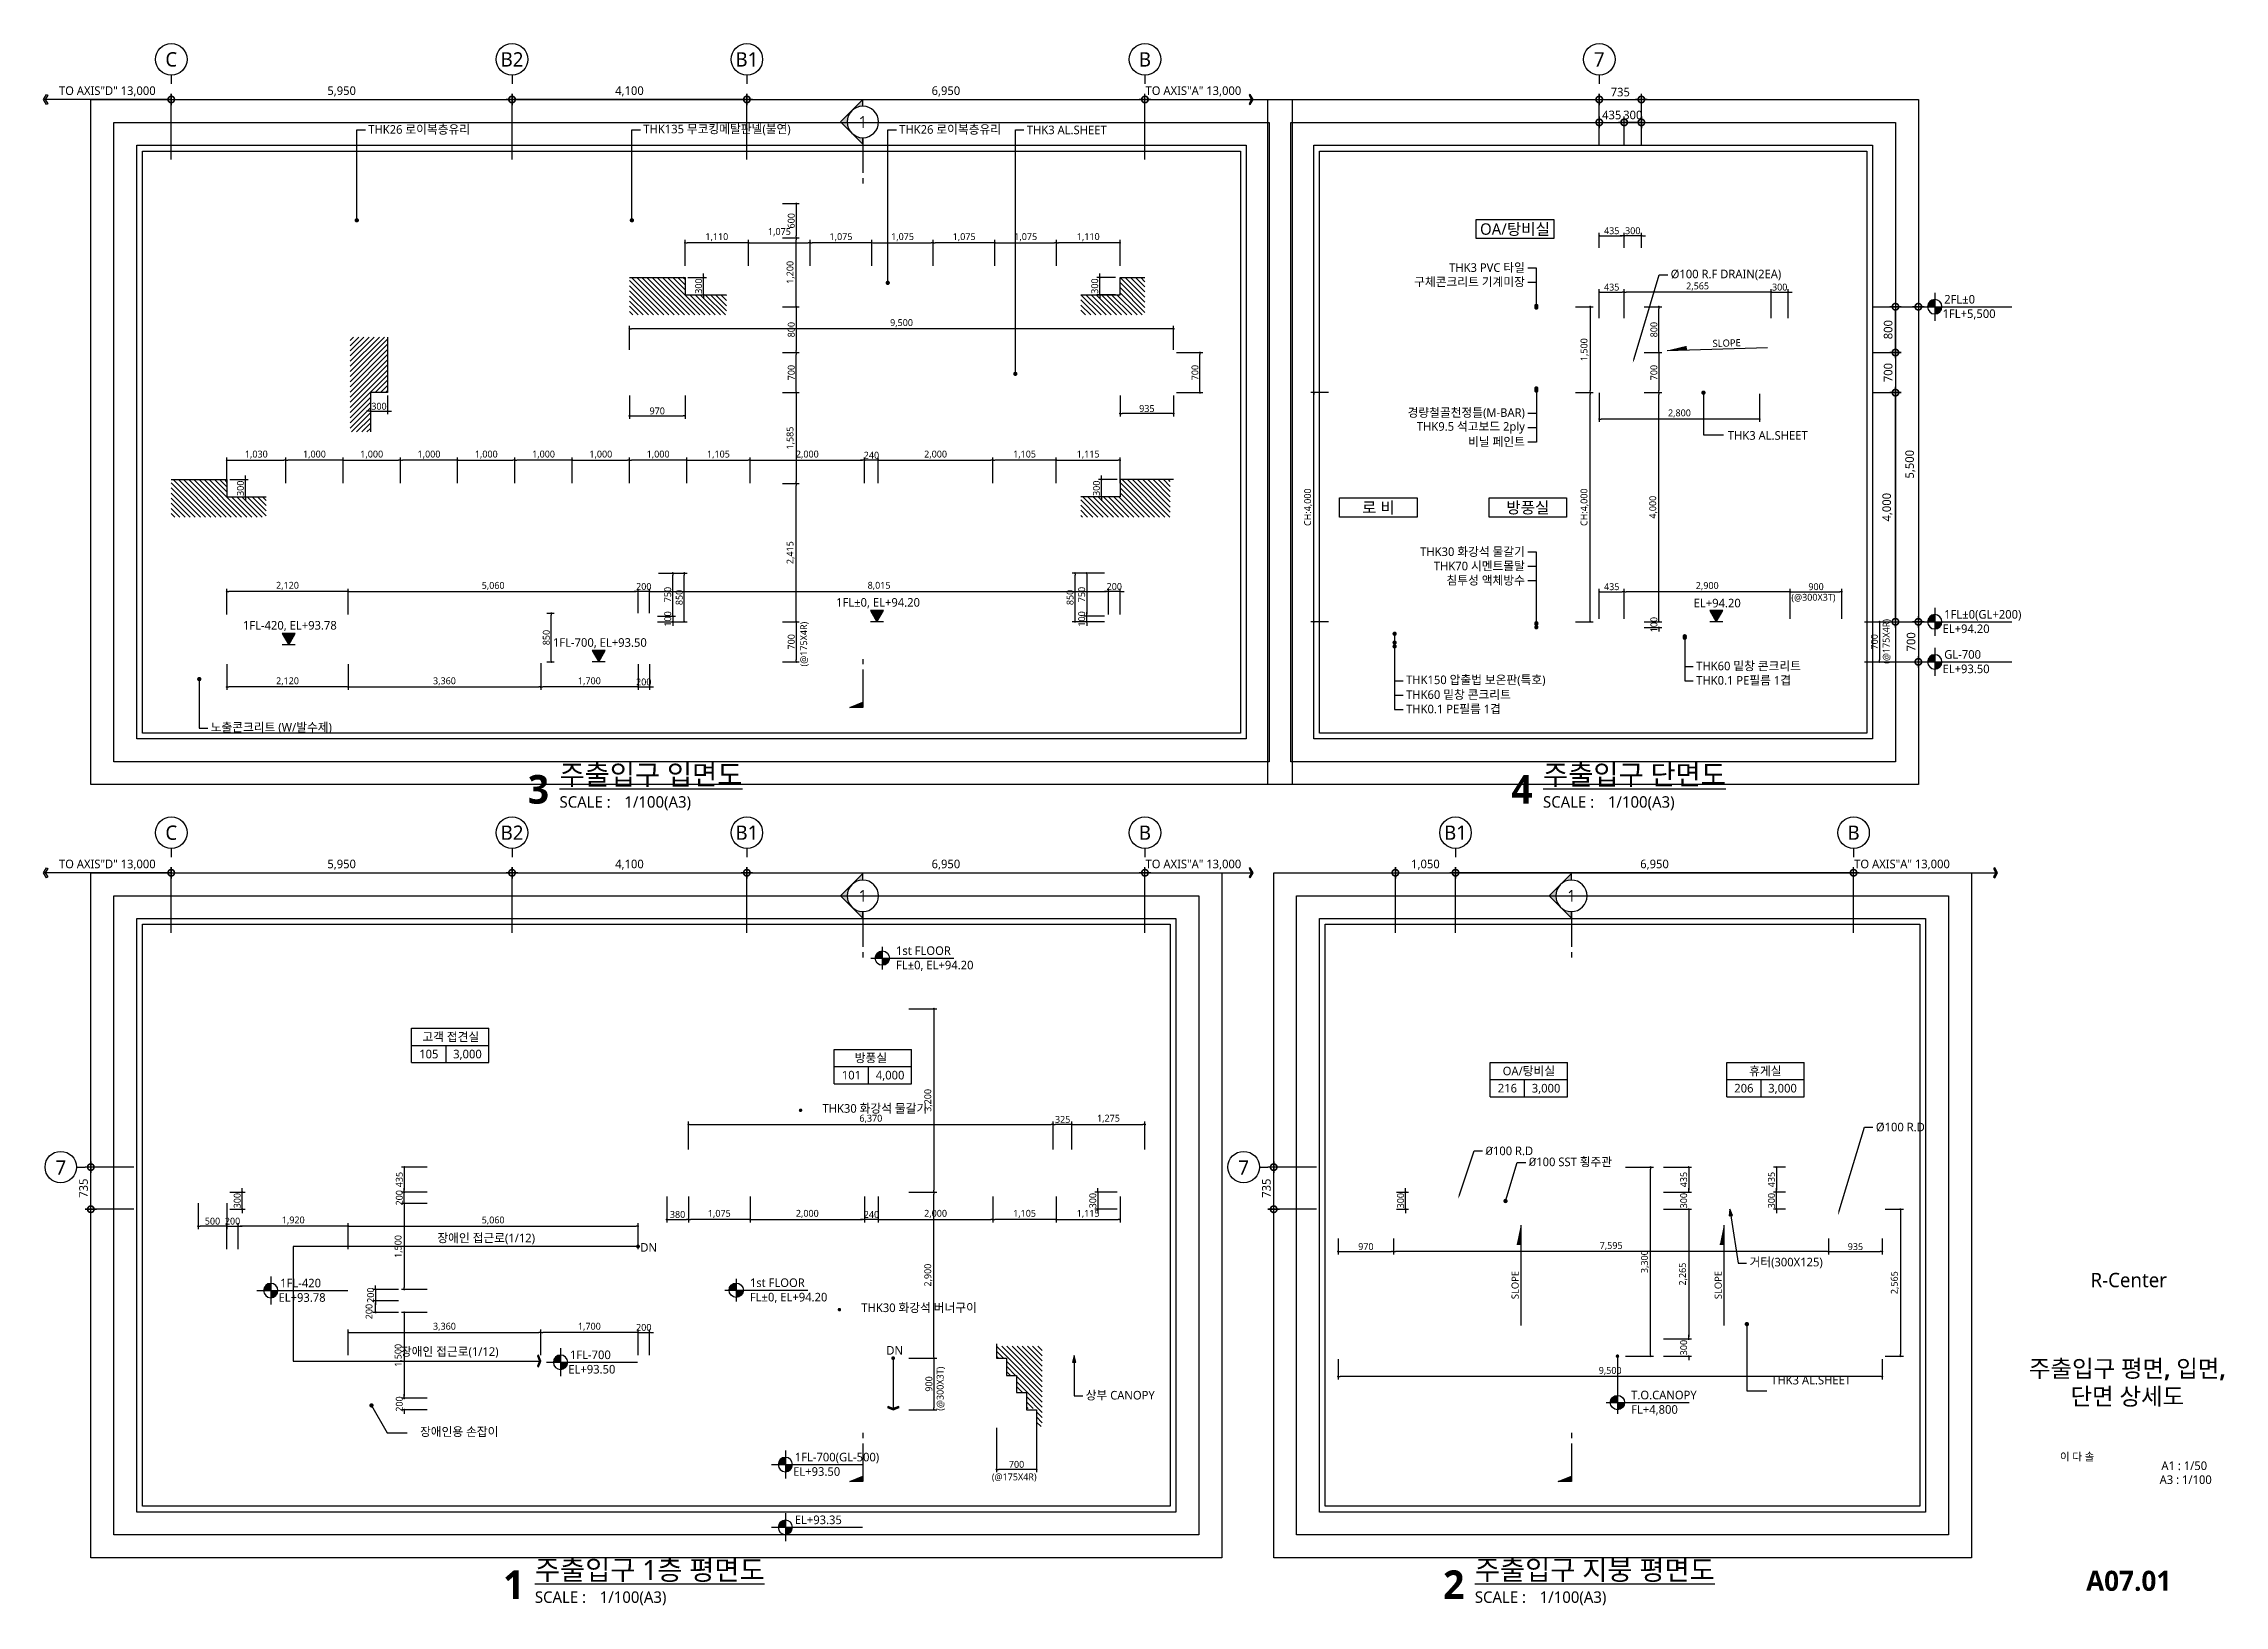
# Model space of a CAD drawing. Header units: millimetres. Extents: x 2421 to 40495, y 1221 to 28484.
import ezdxf
from ezdxf import colors
from ezdxf.entities.mleader import LeaderData, LeaderLine
from ezdxf.enums import TextEntityAlignment as Align
from ezdxf.math import Vec2, Vec3

# ---------------------------------------------------------------- set-up
doc = ezdxf.new("R2010")
doc.units = ezdxf.units.MM
doc.header["$LTSCALE"] = 200
doc.layers.get('DEFPOINTS').update_dxf_attribs({"color": 137})
for name, color, linetype in [('A-dim', 7, 'Continuous'), ('DIM', 7, 'Continuous'), ('DIM-2', 7, 'Continuous'), ('HA', 8, 'Continuous'), ('SYM', 6, 'Continuous'), ('SYM-LEAD', 6, 'Continuous'), ('SYM-LEVEL', 7, 'Continuous'), ('TAG', 6, 'Continuous'), ('TEXT', 3, 'Continuous'), ('TEXT-NOTE', 6, 'Continuous'), ('TXT-LINE', 6, 'Continuous'), ('XR-SHEET$0$TITLE', 7, 'Continuous'), ('XR-SHEET$1$SHT', 5, 'Continuous'), ('XR-SHEET$1$TEXT', 3, 'Continuous')]:
    doc.layers.add(name, color=color, linetype=linetype)
doc.layers.add('Defpoint', color=144, linetype='Continuous', plot=False)
doc.styles.add('ARIAL', font='malgun.ttf')
doc.styles.add('ARIALB', font='malgun.ttf')
doc.styles.add('GAUN', font='malgun.ttf')
doc.styles.add('T1', font='malgun.ttf')
doc.styles.add('TEXT', font='malgun.ttf')
doc.styles.add('XR-sec$0$스타일1', font='malgun.ttf')
doc.styles.add('XR-SHEET$0$굴림체(옥산)', font='GulimChe.ttf')
doc.styles.add('XR-SHEET$0$맑은고딕B', font='malgunbd.ttf')
doc.styles.add('돋움', font='malgun.ttf')
doc.styles.add('맑은고딕', font='malgun.ttf')
doc.styles.add('맑은고딕B', font='malgunbd.ttf')
doc.styles.add('스타일1', font='malgun.ttf')
doc.styles.add('스타일2', font='malgunbd.ttf')
doc.dimstyles.new('DIM-QD 1', dxfattribs={"dimtxt": 3, "dimasz": 1.5, "dimexe": 1, "dimexo": 0, "dimgap": 1, "dimtad": 1, "dimdec": 3, "dimdsep": 46, "dimlunit": 6, "dimtxsty": '스타일1', "dimblk1": 'ARCHTICK', "dimblk2": 'ARCHTICK', "dimsah": 1, "dimcen": 0, "dimclrd": 256, "dimclre": 256, "dimclrt": 3, "dimazin": 2, "dimtfac": 1, "dimtdec": 3, "dimtix": 1, "dimtmove": 2, "dimatfit": 3, "dimldrblk": 'ARCHTICK', "dimfxl": 1, "dimtolj": 1, "dimtzin": 0, "dimarcsym": 0})
doc.dimstyles.new('GAUN-50', dxfattribs={"dimscale": 50, "dimtxt": 3, "dimasz": 1, "dimexe": 2, "dimexo": 3, "dimgap": 1, "dimtad": 1, "dimdec": 0, "dimzin": 1, "dimdsep": 46, "dimlunit": 6, "dimtxsty": '스타일1', "dimblk": 'GAUN-DOT', "dimcen": -2, "dimdle": 2, "dimclrd": 256, "dimclre": 256, "dimclrt": 3, "dimadec": 0, "dimazin": 0, "dimtfac": 1, "dimtdec": 0, "dimtix": 1, "dimtmove": 2, "dimatfit": 3, "dimldrblk": 'DOTSMALL', "dimfxl": 1, "dimtolj": 1, "dimtzin": 1, "dimarcsym": 0})
doc.dimstyles.new('GAUN-50-i', dxfattribs={"dimscale": 50, "dimtxt": 2.4, "dimasz": 0.7, "dimexe": 1, "dimexo": 1, "dimgap": 0.5, "dimtad": 1, "dimdec": 0, "dimdsep": 46, "dimlunit": 6, "dimtxsty": '맑은고딕', "dimblk": 'DOT', "dimcen": 1.25, "dimclrd": 7, "dimclre": 7, "dimclrt": 4, "dimadec": 0, "dimazin": 0, "dimtfac": 1, "dimtdec": 0, "dimtix": 1, "dimtofl": 0, "dimtmove": 2, "dimatfit": 3, "dimldrblk": 'DOT', "dimfxl": 1, "dimtolj": 1, "dimarcsym": 0})

msp = doc.modelspace()

# ---------------------------------------------------------------- texts
at = {"layer": 'A-dim', "color": 3, "style": 'T1'}
for s, p in [('TO AXIS"D" 13,000', (2688.2, 27587.6)), ('TO AXIS"A" 13,000', (21659.4, 27587.6)), ('TO AXIS"D" 13,000', (2688.2, 14088.6)), ('TO AXIS"A" 13,000', (21659.4, 14088.6)), ('TO AXIS"A" 13,000', (34031.1, 14088.6))]:
    msp.add_text(s, height=150, dxfattribs=at).set_placement(p)
at = {"layer": 'DIM-2', "color": 4}
for s, style, p in [('(@300X3T)', 'ARIAL', (32935.2, 18758.6)), ('(@175X4R)', '스타일1', (18976.7, 3404.6))]:
    msp.add_text(s, height=120, dxfattribs=dict(at, style=style)).set_placement(p)
for s, style, p in [('(@175X4R)', 'ARIAL', (15751, 17610.9)), ('(@175X4R)', 'ARIAL', (34649.7, 17658.3)), ('(@300X3T)', '스타일1', (18132.9, 4618.2))]:
    msp.add_text(s, height=120, rotation=90, dxfattribs=dict(at, style=style)).set_placement(p)
at = {"layer": 'TEXT', "color": 3, "style": '스타일1'}
for p in [(31825.2, 21568.6), (32582.7, 5078.3)]:
    msp.add_text('THK3 AL.SHEET', height=150, dxfattribs=at).set_placement(p)
for p in [(9295.1, 7634.2), (8658.8, 5652)]:
    msp.add_text('장애인 접근로(1/12)', height=150, dxfattribs=at).set_placement(p, align=Align.MIDDLE_LEFT)
for p in [(12983.7, 7394.7), (17278.8, 5597.7)]:
    msp.add_text('DN', height=150, dxfattribs=at).set_placement(p, align=Align.CENTER)
at = {"layer": 'TEXT', "style": '스타일1'}
msp.add_text('R-Center', height=250, dxfattribs=at).set_placement((38825, 6900), align=Align.MIDDLE_CENTER)
msp.add_text('장애인용 손잡이', height=150, dxfattribs=at).set_placement((10360.5, 4251.9), align=Align.MIDDLE_RIGHT)

# ---------------------------------------------------------------- blocks, each defined once
blk = doc.blocks.new('dwgtitle')
at = {"layer": 'SYM', "color": 3, "style": '스타일1'}
blk.add_text('SCALE :', height=4, dxfattribs=at).set_placement((12.25, -1.4))
at = {"layer": 'SYM', "color": 6, "style": '스타일2'}
blk.add_attdef('A', text='', height=10, dxfattribs=at).set_placement((4.89, 5), align=Align.MIDDLE)
at = {"layer": 'SYM', "color": 3, "style": '스타일1'}
for tag, p, height in [('%%UTITLE', (12.25, 6.59), 7), ('1/100', (34.89, -1.4), 4)]:
    blk.add_attdef(tag, p, '', height=height, dxfattribs=at)
blk = doc.blocks.new('GAUN-DOT')
at = {"linetype": 'ByBlock'}
for p, q in [((2, 0), (-2, 0)), ((0, -2), (0, 2))]:
    blk.add_line(p, q, dxfattribs=at)
at = {"const_width": 2.25}
blk.add_lwpolyline([(0, 0.28125, 1), (0, -0.28125, 1)], format="xyb", close=True, dxfattribs=at)
blk = doc.blocks.new('*D18')
at = {"layer": 'DEFPOINTS', "color": 0, "transparency": 16777216}
for p in [(3245, 8871), (4145, 8871), (4145, 8136)]:
    blk.add_point(p, dxfattribs=at)
at = {"layer": 'DIM', "lineweight": -2, "transparency": 16777216}
for p, q in [((3995, 8871), (3145, 8871)), ((3245, 8186), (3245, 8821)), ((3995, 8136), (3145, 8136))]:
    blk.add_line(p, q, dxfattribs=at)
at = {"layer": 'DIM', "lineweight": -2, "transparency": 16777216, "xscale": 50, "yscale": 50, "zscale": 50}
for p, rotation in [((3245, 8871), 90), ((3245, 8136), 270)]:
    blk.add_blockref('GAUN-DOT', p, dxfattribs=dict(at, rotation=rotation))
at = {"layer": 'DIM', "color": 3, "transparency": 16777216, "insert": (3118, 8504), "char_height": 150, "attachment_point": 5, "rotation": 90, "style": '스타일1'}
blk.add_mtext('\\A1;735', dxfattribs=at)
blk = doc.blocks.new('_DotSmall')
at = {"color": 0, "linetype": 'ByBlock', "const_width": 0.5}
blk.add_lwpolyline([(-0.0625, 0, 1), (0.0625, 0, 1)], format="xyb", close=True, dxfattribs=at)
blk = doc.blocks.new('bu-v')
at = {"layer": 'TAG', "ltscale": 0.2}
blk.add_line((0, 3), (0, 0), dxfattribs=at)
blk.add_circle((0, 8.5), 5.5, dxfattribs=at)
at = {"layer": 'TAG', "color": 3, "style": 'ARIALB'}
blk.add_attdef('1', text='', height=5, dxfattribs=at).set_placement((0, 8.5), align=Align.MIDDLE_CENTER)
blk = doc.blocks.new('*D19')
at = {"layer": 'DEFPOINTS', "color": 0, "transparency": 16777216}
for p in [(21649, 14010), (14699, 12810), (21649, 12810)]:
    blk.add_point(p, dxfattribs=at)
at = {"layer": 'DIM', "lineweight": -2, "transparency": 16777216}
for p, q in [((14699, 12960), (14699, 14110)), ((21649, 12960), (21649, 14110)), ((14749, 14010), (21599, 14010))]:
    blk.add_line(p, q, dxfattribs=at)
at = {"layer": 'DIM', "lineweight": -2, "transparency": 16777216, "xscale": 50, "yscale": 50, "zscale": 50, "rotation": 180}
blk.add_blockref('GAUN-DOT', (14699, 14010), dxfattribs=at)
at = {"layer": 'DIM', "lineweight": -2, "transparency": 16777216, "xscale": 50, "yscale": 50, "zscale": 50}
blk.add_blockref('GAUN-DOT', (21649, 14010), dxfattribs=at)
at = {"layer": 'DIM', "color": 3, "transparency": 16777216, "insert": (18174, 14150), "char_height": 150, "attachment_point": 5, "style": '스타일1'}
blk.add_mtext('\\A1;6,950', dxfattribs=at)
blk = doc.blocks.new('실명표1')
at = {"layer": 'SYM', "ltscale": 0.2}
for p, q in [((0, 12), (27, 12)), ((0, 0), (0, 12)), ((27, 0), (27, 12)), ((0, 6), (27, 6)), ((0, 0), (27, 0)), ((12, 0), (12, 6))]:
    blk.add_line(p, q, dxfattribs=at)
at = {"layer": 'TAG', "color": 4, "style": 'ARIAL', "width": 1}
for tag, p in [('실명', (13.5, 9)), ('000', (6, 3)), ('2,700', (19.5, 3))]:
    blk.add_attdef(tag, text='', height=3, dxfattribs=at).set_placement(p, align=Align.MIDDLE_CENTER)
blk = doc.blocks.new('A_1')
at = {"layer": 'TXT-LINE'}
blk.add_lwpolyline([(0.09, 0.29, 0.605, 0.605, 1), (-0.09, -0.29, 0.605, 0.605, 1), (0.09, 0.29, 0, 0, 0), (0.2, 0.64, 0, 0, -0.679063), (3.34, 0.69, 0, 0, 0.625657), (6.4, 0.37, 0, 0, 0)], format="xyseb", dxfattribs=at)
at = {"layer": 'TXT-LINE', "style": 'ARIAL'}
blk.add_attdef('MATERIAL', text='', height=3, dxfattribs=at).set_placement((7.66, 2.14), align=Align.TOP_LEFT)
blk = doc.blocks.new('CJA-AH')
at = {"layer": 'TAG'}
h = blk.add_hatch(color=256, dxfattribs=at)
h.dxf.hatch_style = 1
h.paths.add_polyline_path([(-0.75, -0.2), (0, 0), (-0.75, 0.2)])
blk.add_lwpolyline([(-0.75, -0.2), (0, 0), (-0.75, 0.2)], close=True, dxfattribs=at)
blk.add_lwpolyline([(0, 0), (-1, 0)], dxfattribs=at)
blk = doc.blocks.new('ele-tar-sl')
at = {"layer": 'TAG'}
for p, q in [((0, 0), (35, 0)), ((6.57, 1.37), (6.68, 0))]:
    blk.add_line(p, q, dxfattribs=at)
blk.add_solid([(0, 0), (6.57, 1.37), (6.68, 0)], dxfattribs=at)
blk = doc.blocks.new('level-p&e')
at = {"layer": 'TAG', "ltscale": 0.2}
h = blk.add_hatch(color=256, dxfattribs=at)
h.paths.add_polyline_path([(0, 2.5, 0.414214), (-2.5, 0), (0, 0)])
h.paths.add_polyline_path([(2.5, 0), (0, 0), (0, -2.5, 0.414214)])
at = {"layer": 'TAG'}
for p, q in [((-4, 0), (25, 0)), ((0, 4), (0, -4))]:
    blk.add_line(p, q, dxfattribs=at)
at = {"layer": 'TAG', "ltscale": 0.2}
blk.add_circle((0, 0), 2.5, dxfattribs=at)
at = {"layer": 'TAG', "color": 3, "style": 'ARIAL'}
for tag, p in [('1층바닥마감', (4.78, 1.11)), ('EL±0', (4.78, -3.93))]:
    blk.add_attdef(tag, p, '', height=3, dxfattribs=at)
blk = doc.blocks.new('_DOT')
at = {"color": 0, "linetype": 'ByBlock'}
blk.add_line((-0.5, 0), (-1, 0), dxfattribs=at)
at = {"color": 0, "linetype": 'ByBlock', "const_width": 0.5}
blk.add_lwpolyline([(-0.25, 0, 1), (0.25, 0, 1)], format="xyb", close=True, dxfattribs=at)
blk = doc.blocks.new('*D20')
at = {"layer": 'DEFPOINTS', "color": 0, "transparency": 16777216}
for p in [(19057, 4371), (19757, 4371), (19057, 3595)]:
    blk.add_point(p, dxfattribs=at)
at = {"layer": 'DIM-2', "color": 7, "lineweight": -2, "transparency": 16777216}
for p, q in [((19057, 4321), (19057, 3545)), ((19757, 4321), (19757, 3545)), ((19722, 3595), (19092, 3595))]:
    blk.add_line(p, q, dxfattribs=at)
at = {"layer": 'DIM-2', "color": 7, "lineweight": -2, "transparency": 16777216, "xscale": 35, "yscale": 35, "zscale": 35, "rotation": 180}
blk.add_blockref('_DOT', (19057, 3595), dxfattribs=at)
at = {"layer": 'DIM-2', "color": 7, "lineweight": -2, "transparency": 16777216, "xscale": 35, "yscale": 35, "zscale": 35}
blk.add_blockref('_DOT', (19757, 3595), dxfattribs=at)
at = {"layer": 'DIM-2', "color": 4, "transparency": 16777216, "insert": (19407, 3682), "char_height": 120, "attachment_point": 5, "style": '맑은고딕'}
blk.add_mtext('\\A1;700', dxfattribs=at)
blk = doc.blocks.new('*D21')
at = {"layer": 'DEFPOINTS', "color": 0, "transparency": 16777216}
for p in [(17475, 8436), (17965, 8436), (17475, 5536)]:
    blk.add_point(p, dxfattribs=at)
at = {"layer": 'DIM-2', "color": 7, "lineweight": -2, "transparency": 16777216}
for p, q in [((17525, 8436), (18015, 8436)), ((17965, 5571), (17965, 8401)), ((17525, 5536), (18015, 5536))]:
    blk.add_line(p, q, dxfattribs=at)
at = {"layer": 'DIM-2', "color": 7, "lineweight": -2, "transparency": 16777216, "xscale": 35, "yscale": 35, "zscale": 35}
for p, rotation in [((17965, 8436), 90), ((17965, 5536), 270)]:
    blk.add_blockref('_DOT', p, dxfattribs=dict(at, rotation=rotation))
at = {"layer": 'DIM-2', "color": 4, "transparency": 16777216, "insert": (17868, 6986), "char_height": 120, "attachment_point": 5, "rotation": 90, "style": '맑은고딕'}
blk.add_mtext('\\A1;2,900', dxfattribs=at)
blk = doc.blocks.new('*D22')
at = {"layer": 'DEFPOINTS', "color": 0, "transparency": 16777216}
for p in [(17475, 5536), (17475, 4636), (17965, 4636)]:
    blk.add_point(p, dxfattribs=at)
at = {"layer": 'DIM-2', "color": 7, "lineweight": -2, "transparency": 16777216}
for p, q in [((17525, 5536), (18015, 5536)), ((17965, 5501), (17965, 4671)), ((17525, 4636), (18015, 4636))]:
    blk.add_line(p, q, dxfattribs=at)
at = {"layer": 'DIM-2', "color": 7, "lineweight": -2, "transparency": 16777216, "xscale": 35, "yscale": 35, "zscale": 35}
for p, rotation in [((17965, 5536), 90), ((17965, 4636), 270)]:
    blk.add_blockref('_DOT', p, dxfattribs=dict(at, rotation=rotation))
at = {"layer": 'DIM-2', "color": 4, "transparency": 16777216, "insert": (17878, 5086), "char_height": 120, "attachment_point": 5, "rotation": 90, "style": '맑은고딕'}
blk.add_mtext('\\A1;900', dxfattribs=at)
blk = doc.blocks.new('*D23')
at = {"layer": 'DEFPOINTS', "color": 0, "transparency": 16777216}
for p in [(17475, 11636), (17475, 8436), (17965, 8436)]:
    blk.add_point(p, dxfattribs=at)
at = {"layer": 'DIM-2', "color": 7, "lineweight": -2, "transparency": 16777216}
for p, q in [((17525, 11636), (18015, 11636)), ((17965, 11601), (17965, 8471)), ((17525, 8436), (18015, 8436))]:
    blk.add_line(p, q, dxfattribs=at)
at = {"layer": 'DIM-2', "color": 7, "lineweight": -2, "transparency": 16777216, "xscale": 35, "yscale": 35, "zscale": 35}
for p, rotation in [((17965, 11636), 90), ((17965, 8436), 270)]:
    blk.add_blockref('_DOT', p, dxfattribs=dict(at, rotation=rotation))
at = {"layer": 'DIM-2', "color": 4, "transparency": 16777216, "insert": (17868, 10036), "char_height": 120, "attachment_point": 5, "rotation": 90, "style": '맑은고딕'}
blk.add_mtext('\\A1;3,200', dxfattribs=at)
blk = doc.blocks.new('*D26')
at = {"layer": 'DEFPOINTS', "color": 0, "transparency": 16777216}
for p in [(10599, 27509), (4649, 26309), (10599, 26309)]:
    blk.add_point(p, dxfattribs=at)
at = {"layer": 'DIM', "lineweight": -2, "transparency": 16777216}
for p, q in [((4649, 26459), (4649, 27609)), ((4699, 27509), (10549, 27509)), ((10599, 26459), (10599, 27609))]:
    blk.add_line(p, q, dxfattribs=at)
at = {"layer": 'DIM', "lineweight": -2, "transparency": 16777216, "xscale": 50, "yscale": 50, "zscale": 50, "rotation": 180}
blk.add_blockref('GAUN-DOT', (4649, 27509), dxfattribs=at)
at = {"layer": 'DIM', "lineweight": -2, "transparency": 16777216, "xscale": 50, "yscale": 50, "zscale": 50}
blk.add_blockref('GAUN-DOT', (10599, 27509), dxfattribs=at)
at = {"layer": 'DIM', "color": 3, "transparency": 16777216, "insert": (7624, 27649), "char_height": 150, "attachment_point": 5, "style": '스타일1'}
blk.add_mtext('\\A1;5,950', dxfattribs=at)
blk = doc.blocks.new('*D27')
at = {"layer": 'DEFPOINTS', "color": 0, "transparency": 16777216}
for p in [(23897, 8871), (24797, 8871), (24797, 8136)]:
    blk.add_point(p, dxfattribs=at)
at = {"layer": 'DIM', "lineweight": -2, "transparency": 16777216}
for p, q in [((24647, 8871), (23797, 8871)), ((23897, 8186), (23897, 8821)), ((24647, 8136), (23797, 8136))]:
    blk.add_line(p, q, dxfattribs=at)
at = {"layer": 'DIM', "lineweight": -2, "transparency": 16777216, "xscale": 50, "yscale": 50, "zscale": 50}
for p, rotation in [((23897, 8871), 90), ((23897, 8136), 270)]:
    blk.add_blockref('GAUN-DOT', p, dxfattribs=dict(at, rotation=rotation))
at = {"layer": 'DIM', "color": 3, "transparency": 16777216, "insert": (23770, 8504), "char_height": 150, "attachment_point": 5, "rotation": 90, "style": '스타일1'}
blk.add_mtext('\\A1;735', dxfattribs=at)
blk = doc.blocks.new('XR-sec$0$LEVEL1')
at = {"layer": 'SYM-LEVEL'}
h = blk.add_hatch(color=6, dxfattribs=at)
edge = h.paths.add_edge_path()
edge.add_ellipse((4.87, 0), major_axis=(1.77, 1.77), ratio=1, start_angle=405, end_angle=495)
edge.add_line((2.37, 0), (4.87, 0))
edge.add_line((4.87, 0), (4.87, 2.5))
edge = h.paths.add_edge_path()
edge.add_ellipse((4.87, 0), major_axis=(1.77, 1.77), ratio=1, start_angle=225, end_angle=315)
edge.add_line((7.37, 0), (4.87, 0))
edge.add_line((4.87, 0), (4.87, -2.5))
at = {"layer": 'SYM-LEVEL', "color": 6}
for p, q in [((0, 0), (9.74, 0)), ((4.87, 4.87), (4.87, -4.87)), ((9.07, 0), (31.8, 0))]:
    blk.add_line(p, q, dxfattribs=at)
blk.add_ellipse((4.87, 0), major_axis=(1.77, 1.77), ratio=1, start_param=5.497787, end_param=11.780972, dxfattribs=at)
at = {"layer": 'SYM-LEVEL', "color": 3, "style": 'XR-sec$0$스타일1'}
for tag, p in [('1층-바닥마감', (8.16, 1.11)), ('EL-+100', (8.16, -3.93))]:
    blk.add_attdef(tag, p, '', height=3, dxfattribs=at)
blk = doc.blocks.new('*D28')
at = {"layer": 'A-dim', "lineweight": -2, "transparency": 16777216}
for p, q in [((34352, 23891), (35252, 23891)), ((35152, 23841), (35152, 18441)), ((34352, 18391), (35252, 18391))]:
    blk.add_line(p, q, dxfattribs=at)
at = {"layer": 'DEFPOINTS', "color": 0, "transparency": 16777216}
for p in [(34202, 23891), (34202, 18391), (35152, 18391)]:
    blk.add_point(p, dxfattribs=at)
at = {"layer": 'A-dim', "lineweight": -2, "transparency": 16777216, "xscale": 50, "yscale": 50, "zscale": 50}
for p, rotation in [((35152, 23891), 90), ((35152, 18391), 270)]:
    blk.add_blockref('GAUN-DOT', p, dxfattribs=dict(at, rotation=rotation))
at = {"layer": 'A-dim', "color": 3, "transparency": 16777216, "insert": (35012, 21141), "char_height": 150, "attachment_point": 5, "rotation": 90, "style": '스타일1'}
blk.add_mtext('\\A1;5,500', dxfattribs=at)
blk = doc.blocks.new('*D29')
at = {"layer": 'A-dim', "lineweight": -2, "transparency": 16777216}
for p, q in [((34352, 18391), (35252, 18391)), ((35152, 18341), (35152, 17741)), ((34352, 17691), (35252, 17691))]:
    blk.add_line(p, q, dxfattribs=at)
at = {"layer": 'DEFPOINTS', "color": 0, "transparency": 16777216}
for p in [(34202, 18391), (34202, 17691), (35152, 17691)]:
    blk.add_point(p, dxfattribs=at)
at = {"layer": 'A-dim', "lineweight": -2, "transparency": 16777216, "xscale": 50, "yscale": 50, "zscale": 50}
for p, rotation in [((35152, 18391), 90), ((35152, 17691), 270)]:
    blk.add_blockref('GAUN-DOT', p, dxfattribs=dict(at, rotation=rotation))
at = {"layer": 'A-dim', "color": 3, "transparency": 16777216, "insert": (35025, 18041), "char_height": 150, "attachment_point": 5, "rotation": 90, "style": '스타일1'}
blk.add_mtext('\\A1;700', dxfattribs=at)
blk = doc.blocks.new('*D30')
at = {"layer": 'A-dim', "lineweight": -2, "transparency": 16777216}
for p, q in [((34352, 23091), (34852, 23091)), ((34752, 23041), (34752, 22441)), ((34352, 22391), (34852, 22391))]:
    blk.add_line(p, q, dxfattribs=at)
at = {"layer": 'DEFPOINTS', "color": 0, "transparency": 16777216}
for p in [(34202, 23091), (34202, 22391), (34752, 22391)]:
    blk.add_point(p, dxfattribs=at)
at = {"layer": 'A-dim', "lineweight": -2, "transparency": 16777216, "xscale": 50, "yscale": 50, "zscale": 50}
for p, rotation in [((34752, 23091), 90), ((34752, 22391), 270)]:
    blk.add_blockref('GAUN-DOT', p, dxfattribs=dict(at, rotation=rotation))
at = {"layer": 'A-dim', "color": 3, "transparency": 16777216, "insert": (34625, 22741), "char_height": 150, "attachment_point": 5, "rotation": 90, "style": '스타일1'}
blk.add_mtext('\\A1;700', dxfattribs=at)
blk = doc.blocks.new('*D31')
at = {"layer": 'DEFPOINTS', "color": 0, "transparency": 16777216}
for p in [(30016, 25130), (29581, 24867), (30016, 24867)]:
    blk.add_point(p, dxfattribs=at)
at = {"layer": 'DIM-2', "color": 7, "lineweight": -2, "transparency": 16777216}
for p, q in [((29581, 24917), (29581, 25180)), ((29616, 25130), (29981, 25130)), ((30016, 24917), (30016, 25180))]:
    blk.add_line(p, q, dxfattribs=at)
at = {"layer": 'DIM-2', "color": 7, "lineweight": -2, "transparency": 16777216, "xscale": 35, "yscale": 35, "zscale": 35, "rotation": 180}
blk.add_blockref('_DOT', (29581, 25130), dxfattribs=at)
at = {"layer": 'DIM-2', "color": 7, "lineweight": -2, "transparency": 16777216, "xscale": 35, "yscale": 35, "zscale": 35}
blk.add_blockref('_DOT', (30016, 25130), dxfattribs=at)
at = {"layer": 'DIM-2', "color": 4, "transparency": 16777216, "insert": (29798, 25217), "char_height": 120, "attachment_point": 5, "style": '맑은고딕'}
blk.add_mtext('\\A1;435', dxfattribs=at)
blk = doc.blocks.new('*U16')
at = {"linetype": 'ByBlock', "lineweight": -2}
h = blk.add_hatch(color=0, dxfattribs=at)
h.paths.add_polyline_path([(0, 300, 0.198912), (-212, 212), (0, 424)])
h.paths.add_polyline_path([(-212, -212), (-424, 0), (-212, 212, 0.414214)])
h.paths.add_polyline_path([(-212, -212, 0.198912), (0, -300), (0, -424)])
blk.add_hatch(color=0, dxfattribs=at).paths.add_polyline_path([(-250, -11150), (0, -11050), (0, -11150)])
at = {"color": 0, "linetype": 'ByBlock', "lineweight": -2}
blk.add_lwpolyline([(0, 300, 1), (0, -300, 1), (0, 300), (0, 424), (-424, 0), (0, -424), (0, -300), (0, -424)], format="xyb", dxfattribs=at)
for points in [[(0, -300), (0, -972)], [(0, -1072), (0, -1172)], [(0, -10229), (0, -10329)], [(0, -10429), (0, -11150), (-250, -11150), (0, -11050)]]:
    blk.add_lwpolyline(points, dxfattribs=at)
at = {"color": 6, "style": 'TEXT', "width": 0.9}
blk.add_attdef('상세번호', text='', height=225, dxfattribs=at).set_placement((0, 0), align=Align.MIDDLE_CENTER)
blk = doc.blocks.new('*D32')
at = {"layer": 'A-dim', "lineweight": -2, "transparency": 16777216}
for p, q in [((34352, 23891), (34852, 23891)), ((34752, 23141), (34752, 23841)), ((34352, 23091), (34852, 23091))]:
    blk.add_line(p, q, dxfattribs=at)
at = {"layer": 'DEFPOINTS', "color": 0, "transparency": 16777216}
for p in [(34202, 23891), (34752, 23891), (34202, 23091)]:
    blk.add_point(p, dxfattribs=at)
at = {"layer": 'A-dim', "lineweight": -2, "transparency": 16777216, "xscale": 50, "yscale": 50, "zscale": 50}
for p, rotation in [((34752, 23891), 90), ((34752, 23091), 270)]:
    blk.add_blockref('GAUN-DOT', p, dxfattribs=dict(at, rotation=rotation))
at = {"layer": 'A-dim', "color": 3, "transparency": 16777216, "insert": (34625, 23491), "char_height": 150, "attachment_point": 5, "rotation": 90, "style": '스타일1'}
blk.add_mtext('\\A1;800', dxfattribs=at)
blk = doc.blocks.new('*D33')
at = {"layer": 'A-dim', "lineweight": -2, "transparency": 16777216}
for p, q in [((34352, 22391), (34852, 22391)), ((34752, 18441), (34752, 22341)), ((34352, 18391), (34852, 18391))]:
    blk.add_line(p, q, dxfattribs=at)
at = {"layer": 'DEFPOINTS', "color": 0, "transparency": 16777216}
for p in [(34202, 22391), (34752, 22391), (34202, 18391)]:
    blk.add_point(p, dxfattribs=at)
at = {"layer": 'A-dim', "lineweight": -2, "transparency": 16777216, "xscale": 50, "yscale": 50, "zscale": 50}
for p, rotation in [((34752, 22391), 90), ((34752, 18391), 270)]:
    blk.add_blockref('GAUN-DOT', p, dxfattribs=dict(at, rotation=rotation))
at = {"layer": 'A-dim', "color": 3, "transparency": 16777216, "insert": (34612, 20391), "char_height": 150, "attachment_point": 5, "rotation": 90, "style": '스타일1'}
blk.add_mtext('\\A1;4,000', dxfattribs=at)
blk = doc.blocks.new('단면레벨-1')
at = {"layer": 'TAG'}
blk.add_hatch(color=256, dxfattribs=at).paths.add_polyline_path([(2176.32, 144.32), (2178.59, 148.25), (2174.05, 148.25)])
for p, q in [((2174.05, 148.25), (2176.32, 144.32)), ((2178.59, 148.25), (2174.05, 148.25)), ((2176.32, 144.32), (2178.59, 148.25)), ((2178.59, 144.32), (2174.05, 144.32))]:
    blk.add_line(p, q, dxfattribs=at)
at = {"layer": 'TAG', "color": 3, "style": '돋움'}
blk.add_attdef('GL.+1500', text='', height=2.81, dxfattribs=at).set_placement((2176.69, 150.85), align=Align.MIDDLE)
blk = doc.blocks.new('*D34')
at = {"layer": 'DEFPOINTS', "color": 0, "transparency": 16777216}
for p in [(30016, 27109), (29581, 26559), (30016, 26559)]:
    blk.add_point(p, dxfattribs=at)
at = {"layer": 'DIM', "lineweight": -2, "transparency": 16777216}
for p, q in [((29581, 26709), (29581, 27209)), ((29631, 27109), (29966, 27109)), ((30016, 26709), (30016, 27209))]:
    blk.add_line(p, q, dxfattribs=at)
at = {"layer": 'DIM', "lineweight": -2, "transparency": 16777216, "xscale": 50, "yscale": 50, "zscale": 50, "rotation": 180}
blk.add_blockref('GAUN-DOT', (29581, 27109), dxfattribs=at)
at = {"layer": 'DIM', "lineweight": -2, "transparency": 16777216, "xscale": 50, "yscale": 50, "zscale": 50}
blk.add_blockref('GAUN-DOT', (30016, 27109), dxfattribs=at)
at = {"layer": 'DIM', "color": 3, "transparency": 16777216, "insert": (29798, 27237), "char_height": 150, "attachment_point": 5, "style": '스타일1'}
blk.add_mtext('\\A1;435', dxfattribs=at)
blk = doc.blocks.new('*D35')
at = {"layer": 'DEFPOINTS', "color": 0, "transparency": 16777216}
for p in [(30316, 27509), (29581, 26559), (30316, 26559)]:
    blk.add_point(p, dxfattribs=at)
at = {"layer": 'DIM', "lineweight": -2, "transparency": 16777216}
for p, q in [((29581, 26709), (29581, 27609)), ((29631, 27509), (30266, 27509)), ((30316, 26709), (30316, 27609))]:
    blk.add_line(p, q, dxfattribs=at)
at = {"layer": 'DIM', "lineweight": -2, "transparency": 16777216, "xscale": 50, "yscale": 50, "zscale": 50, "rotation": 180}
blk.add_blockref('GAUN-DOT', (29581, 27509), dxfattribs=at)
at = {"layer": 'DIM', "lineweight": -2, "transparency": 16777216, "xscale": 50, "yscale": 50, "zscale": 50}
blk.add_blockref('GAUN-DOT', (30316, 27509), dxfattribs=at)
at = {"layer": 'DIM', "color": 3, "transparency": 16777216, "insert": (29948, 27637), "char_height": 150, "attachment_point": 5, "style": '스타일1'}
blk.add_mtext('\\A1;735', dxfattribs=at)
blk = doc.blocks.new('*D36')
at = {"layer": 'DEFPOINTS', "color": 0, "transparency": 16777216}
for p in [(30016, 27109), (30016, 26559), (30316, 26559)]:
    blk.add_point(p, dxfattribs=at)
at = {"layer": 'DIM', "lineweight": -2, "transparency": 16777216}
for p, q in [((29966, 27109), (29916, 27109)), ((30016, 26709), (30016, 27209)), ((30316, 27109), (30016, 27109)), ((30316, 26709), (30316, 27209)), ((30366, 27109), (30416, 27109))]:
    blk.add_line(p, q, dxfattribs=at)
at = {"layer": 'DIM', "lineweight": -2, "transparency": 16777216, "xscale": 50, "yscale": 50, "zscale": 50}
blk.add_blockref('GAUN-DOT', (30016, 27109), dxfattribs=at)
at = {"layer": 'DIM', "lineweight": -2, "transparency": 16777216, "xscale": 50, "yscale": 50, "zscale": 50, "rotation": 180}
blk.add_blockref('GAUN-DOT', (30316, 27109), dxfattribs=at)
at = {"layer": 'DIM', "color": 3, "transparency": 16777216, "insert": (30166, 27237), "char_height": 150, "attachment_point": 5, "style": '스타일1'}
blk.add_mtext('\\A1;300', dxfattribs=at)
blk = doc.blocks.new('room-1')
at = {"layer": 'TEXT-NOTE', "color": 6}
for p, q in [((0, 5), (20.29, 5)), ((0, 0), (0, 5)), ((20.29, 0), (0, 0)), ((20.29, 5), (20.29, 0))]:
    blk.add_line(p, q, dxfattribs=at)
at = {"layer": 'TEXT-NOTE', "color": 3, "style": '스타일1'}
blk.add_attdef('실명', text='', height=3, dxfattribs=at).set_placement((10.15, 2.59), align=Align.MIDDLE)
blk = doc.blocks.new('_ARCHTICK')
at = {"color": 0, "linetype": 'ByBlock', "const_width": 0.15}
blk.add_lwpolyline([(-0.5, -0.5), (0.5, 0.5)], dxfattribs=at)
blk = doc.blocks.new('*D37')
at = {"layer": 'DEFPOINTS', "color": 0, "transparency": 16777216}
for p in [(30314, 22391), (30622, 22391), (30314, 18391)]:
    blk.add_point(p, dxfattribs=at)
at = {"layer": 'DIM-2', "color": 7, "lineweight": -2, "transparency": 16777216}
for p, q in [((30364, 22391), (30672, 22391)), ((30622, 18426), (30622, 22356)), ((30364, 18391), (30672, 18391))]:
    blk.add_line(p, q, dxfattribs=at)
at = {"layer": 'DIM-2', "color": 7, "lineweight": -2, "transparency": 16777216, "xscale": 35, "yscale": 35, "zscale": 35}
for p, rotation in [((30622, 22391), 90), ((30622, 18391), 270)]:
    blk.add_blockref('_DOT', p, dxfattribs=dict(at, rotation=rotation))
at = {"layer": 'DIM-2', "color": 4, "transparency": 16777216, "insert": (30525, 20391), "char_height": 120, "attachment_point": 5, "rotation": 90, "style": '맑은고딕'}
blk.add_mtext('\\A1;4,000', dxfattribs=at)
blk = doc.blocks.new('*D38')
at = {"layer": 'DEFPOINTS', "color": 0, "transparency": 16777216}
for p in [(30314, 18391), (30314, 18291), (30622, 18291)]:
    blk.add_point(p, dxfattribs=at)
at = {"layer": 'DIM-2', "color": 7, "lineweight": -2, "transparency": 16777216}
for p, q in [((30364, 18391), (30672, 18391)), ((30364, 18291), (30672, 18291)), ((30622, 18426), (30622, 18461)), ((30622, 18256), (30622, 18221))]:
    blk.add_line(p, q, dxfattribs=at)
at = {"layer": 'DIM-2', "color": 7, "lineweight": -2, "transparency": 16777216, "xscale": 35, "yscale": 35, "zscale": 35}
for p, rotation in [((30622, 18391), 270), ((30622, 18291), 90)]:
    blk.add_blockref('_DOT', p, dxfattribs=dict(at, rotation=rotation))
at = {"layer": 'DIM-2', "color": 4, "transparency": 16777216, "insert": (30535, 18341), "char_height": 120, "attachment_point": 5, "rotation": 90, "style": '맑은고딕'}
blk.add_mtext('\\A1;100', dxfattribs=at)
blk = doc.blocks.new('*D39')
at = {"layer": 'DEFPOINTS', "color": 0, "transparency": 16777216}
for p in [(30314, 23091), (30314, 22391), (30622, 22391)]:
    blk.add_point(p, dxfattribs=at)
at = {"layer": 'DIM-2', "color": 7, "lineweight": -2, "transparency": 16777216}
for p, q in [((30364, 23091), (30672, 23091)), ((30622, 23056), (30622, 22426)), ((30364, 22391), (30672, 22391))]:
    blk.add_line(p, q, dxfattribs=at)
at = {"layer": 'DIM-2', "color": 7, "lineweight": -2, "transparency": 16777216, "xscale": 35, "yscale": 35, "zscale": 35}
for p, rotation in [((30622, 23091), 90), ((30622, 22391), 270)]:
    blk.add_blockref('_DOT', p, dxfattribs=dict(at, rotation=rotation))
at = {"layer": 'DIM-2', "color": 4, "transparency": 16777216, "insert": (30535, 22741), "char_height": 120, "attachment_point": 5, "rotation": 90, "style": '맑은고딕'}
blk.add_mtext('\\A1;700', dxfattribs=at)
blk = doc.blocks.new('*D40')
at = {"layer": 'DEFPOINTS', "color": 0, "transparency": 16777216}
for p in [(30016, 24146), (30016, 23641), (32581, 23641)]:
    blk.add_point(p, dxfattribs=at)
at = {"layer": 'DIM-2', "color": 7, "lineweight": -2, "transparency": 16777216}
for p, q in [((30016, 23691), (30016, 24196)), ((32546, 24146), (30051, 24146)), ((32581, 23691), (32581, 24196))]:
    blk.add_line(p, q, dxfattribs=at)
at = {"layer": 'DIM-2', "color": 7, "lineweight": -2, "transparency": 16777216, "xscale": 35, "yscale": 35, "zscale": 35, "rotation": 180}
blk.add_blockref('_DOT', (30016, 24146), dxfattribs=at)
at = {"layer": 'DIM-2', "color": 7, "lineweight": -2, "transparency": 16777216, "xscale": 35, "yscale": 35, "zscale": 35}
blk.add_blockref('_DOT', (32581, 24146), dxfattribs=at)
at = {"layer": 'DIM-2', "color": 4, "transparency": 16777216, "insert": (31298, 24243), "char_height": 120, "attachment_point": 5, "style": '맑은고딕'}
blk.add_mtext('\\A1;2,565', dxfattribs=at)
blk = doc.blocks.new('*D41')
at = {"layer": 'DEFPOINTS', "color": 0, "transparency": 16777216}
for p in [(30016, 24146), (29581, 23641), (30016, 23641)]:
    blk.add_point(p, dxfattribs=at)
at = {"layer": 'DIM-2', "color": 7, "lineweight": -2, "transparency": 16777216}
for p, q in [((29581, 23691), (29581, 24196)), ((29616, 24146), (29981, 24146)), ((30016, 23691), (30016, 24196))]:
    blk.add_line(p, q, dxfattribs=at)
at = {"layer": 'DIM-2', "color": 7, "lineweight": -2, "transparency": 16777216, "xscale": 35, "yscale": 35, "zscale": 35, "rotation": 180}
blk.add_blockref('_DOT', (29581, 24146), dxfattribs=at)
at = {"layer": 'DIM-2', "color": 7, "lineweight": -2, "transparency": 16777216, "xscale": 35, "yscale": 35, "zscale": 35}
blk.add_blockref('_DOT', (30016, 24146), dxfattribs=at)
at = {"layer": 'DIM-2', "color": 4, "transparency": 16777216, "insert": (29798, 24233), "char_height": 120, "attachment_point": 5, "style": '맑은고딕'}
blk.add_mtext('\\A1;435', dxfattribs=at)
blk = doc.blocks.new('*D42')
at = {"layer": 'DEFPOINTS', "color": 0, "transparency": 16777216}
for p in [(34164, 18391), (34164, 17691), (34472, 17691)]:
    blk.add_point(p, dxfattribs=at)
at = {"layer": 'DIM-2', "color": 7, "lineweight": -2, "transparency": 16777216}
for p, q in [((34214, 18391), (34522, 18391)), ((34472, 18356), (34472, 17726)), ((34214, 17691), (34522, 17691))]:
    blk.add_line(p, q, dxfattribs=at)
at = {"layer": 'DIM-2', "color": 7, "lineweight": -2, "transparency": 16777216, "xscale": 35, "yscale": 35, "zscale": 35}
for p, rotation in [((34472, 18391), 90), ((34472, 17691), 270)]:
    blk.add_blockref('_DOT', p, dxfattribs=dict(at, rotation=rotation))
at = {"layer": 'DIM-2', "color": 4, "transparency": 16777216, "insert": (34385, 18041), "char_height": 120, "attachment_point": 5, "rotation": 90, "style": '맑은고딕'}
blk.add_mtext('\\A1;700', dxfattribs=at)
blk = doc.blocks.new('*D43')
at = {"layer": 'DEFPOINTS', "color": 0, "transparency": 16777216}
for p in [(33816, 18916), (32916, 18391), (33816, 18391)]:
    blk.add_point(p, dxfattribs=at)
at = {"layer": 'DIM-2', "color": 7, "lineweight": -2, "transparency": 16777216}
for p, q in [((32916, 18441), (32916, 18966)), ((32951, 18916), (33781, 18916)), ((33816, 18441), (33816, 18966))]:
    blk.add_line(p, q, dxfattribs=at)
at = {"layer": 'DIM-2', "color": 7, "lineweight": -2, "transparency": 16777216, "xscale": 35, "yscale": 35, "zscale": 35, "rotation": 180}
blk.add_blockref('_DOT', (32916, 18916), dxfattribs=at)
at = {"layer": 'DIM-2', "color": 7, "lineweight": -2, "transparency": 16777216, "xscale": 35, "yscale": 35, "zscale": 35}
blk.add_blockref('_DOT', (33816, 18916), dxfattribs=at)
at = {"layer": 'DIM-2', "color": 4, "transparency": 16777216, "insert": (33366, 19003), "char_height": 120, "attachment_point": 5, "style": '맑은고딕'}
blk.add_mtext('\\A1;900', dxfattribs=at)
blk = doc.blocks.new('*D44')
at = {"layer": 'DEFPOINTS', "color": 0, "transparency": 16777216}
for p in [(30016, 18916), (30016, 18391), (32916, 18391)]:
    blk.add_point(p, dxfattribs=at)
at = {"layer": 'DIM-2', "color": 7, "lineweight": -2, "transparency": 16777216}
for p, q in [((30016, 18441), (30016, 18966)), ((32881, 18916), (30051, 18916)), ((32916, 18441), (32916, 18966))]:
    blk.add_line(p, q, dxfattribs=at)
at = {"layer": 'DIM-2', "color": 7, "lineweight": -2, "transparency": 16777216, "xscale": 35, "yscale": 35, "zscale": 35, "rotation": 180}
blk.add_blockref('_DOT', (30016, 18916), dxfattribs=at)
at = {"layer": 'DIM-2', "color": 7, "lineweight": -2, "transparency": 16777216, "xscale": 35, "yscale": 35, "zscale": 35}
blk.add_blockref('_DOT', (32916, 18916), dxfattribs=at)
at = {"layer": 'DIM-2', "color": 4, "transparency": 16777216, "insert": (31466, 19013), "char_height": 120, "attachment_point": 5, "style": '맑은고딕'}
blk.add_mtext('\\A1;2,900', dxfattribs=at)
blk = doc.blocks.new('*D45')
at = {"layer": 'DEFPOINTS', "color": 0, "transparency": 16777216}
for p in [(30016, 18916), (29581, 18391), (30016, 18391)]:
    blk.add_point(p, dxfattribs=at)
at = {"layer": 'DIM-2', "color": 7, "lineweight": -2, "transparency": 16777216}
for p, q in [((29581, 18441), (29581, 18966)), ((29616, 18916), (29981, 18916)), ((30016, 18441), (30016, 18966))]:
    blk.add_line(p, q, dxfattribs=at)
at = {"layer": 'DIM-2', "color": 7, "lineweight": -2, "transparency": 16777216, "xscale": 35, "yscale": 35, "zscale": 35, "rotation": 180}
blk.add_blockref('_DOT', (29581, 18916), dxfattribs=at)
at = {"layer": 'DIM-2', "color": 7, "lineweight": -2, "transparency": 16777216, "xscale": 35, "yscale": 35, "zscale": 35}
blk.add_blockref('_DOT', (30016, 18916), dxfattribs=at)
at = {"layer": 'DIM-2', "color": 4, "transparency": 16777216, "insert": (29798, 19003), "char_height": 120, "attachment_point": 5, "style": '맑은고딕'}
blk.add_mtext('\\A1;435', dxfattribs=at)
blk = doc.blocks.new('*D46')
at = {"layer": 'DEFPOINTS', "color": 0, "transparency": 16777216}
for p in [(29114, 23891), (29114, 22391), (29422, 22391)]:
    blk.add_point(p, dxfattribs=at)
at = {"layer": 'DIM-2', "color": 7, "lineweight": -2, "transparency": 16777216}
for p, q in [((29164, 23891), (29472, 23891)), ((29422, 23856), (29422, 22426)), ((29164, 22391), (29472, 22391))]:
    blk.add_line(p, q, dxfattribs=at)
at = {"layer": 'DIM-2', "color": 7, "lineweight": -2, "transparency": 16777216, "xscale": 35, "yscale": 35, "zscale": 35}
for p, rotation in [((29422, 23891), 90), ((29422, 22391), 270)]:
    blk.add_blockref('_DOT', p, dxfattribs=dict(at, rotation=rotation))
at = {"layer": 'DIM-2', "color": 4, "transparency": 16777216, "insert": (29325, 23141), "char_height": 120, "attachment_point": 5, "rotation": 90, "style": '맑은고딕'}
blk.add_mtext('\\A1;1,500', dxfattribs=at)
blk = doc.blocks.new('*D47')
at = {"layer": 'DEFPOINTS', "color": 0, "transparency": 16777216}
for p in [(29114, 22391), (29422, 22391), (29114, 18391)]:
    blk.add_point(p, dxfattribs=at)
at = {"layer": 'DIM-2', "color": 7, "lineweight": -2, "transparency": 16777216}
for p, q in [((29164, 22391), (29472, 22391)), ((29422, 18426), (29422, 22356)), ((29164, 18391), (29472, 18391))]:
    blk.add_line(p, q, dxfattribs=at)
at = {"layer": 'DIM-2', "color": 7, "lineweight": -2, "transparency": 16777216, "xscale": 35, "yscale": 35, "zscale": 35}
for p, rotation in [((29422, 22391), 90), ((29422, 18391), 270)]:
    blk.add_blockref('_DOT', p, dxfattribs=dict(at, rotation=rotation))
at = {"layer": 'DIM-2', "color": 4, "transparency": 16777216, "insert": (29325, 20391), "char_height": 120, "attachment_point": 5, "rotation": 90, "style": '맑은고딕'}
blk.add_mtext('\\A1;CH:4,000', dxfattribs=at)
blk = doc.blocks.new('*D48')
at = {"layer": 'DEFPOINTS', "color": 0, "transparency": 16777216}
for p in [(30016, 25130), (30016, 24867), (30316, 24867)]:
    blk.add_point(p, dxfattribs=at)
at = {"layer": 'DIM-2', "color": 7, "lineweight": -2, "transparency": 16777216}
for p, q in [((29981, 25130), (29946, 25130)), ((30016, 24917), (30016, 25180)), ((30316, 25130), (30016, 25130)), ((30316, 24917), (30316, 25180)), ((30351, 25130), (30386, 25130))]:
    blk.add_line(p, q, dxfattribs=at)
at = {"layer": 'DIM-2', "color": 7, "lineweight": -2, "transparency": 16777216, "xscale": 35, "yscale": 35, "zscale": 35}
blk.add_blockref('_DOT', (30016, 25130), dxfattribs=at)
at = {"layer": 'DIM-2', "color": 7, "lineweight": -2, "transparency": 16777216, "xscale": 35, "yscale": 35, "zscale": 35, "rotation": 180}
blk.add_blockref('_DOT', (30316, 25130), dxfattribs=at)
at = {"layer": 'DIM-2', "color": 4, "transparency": 16777216, "insert": (30166, 25217), "char_height": 120, "attachment_point": 5, "style": '맑은고딕'}
blk.add_mtext('\\A1;300', dxfattribs=at)
blk = doc.blocks.new('*D49')
at = {"layer": 'DEFPOINTS', "color": 0, "transparency": 16777216}
for p in [(30314, 23891), (30622, 23891), (30314, 23091)]:
    blk.add_point(p, dxfattribs=at)
at = {"layer": 'DIM-2', "color": 7, "lineweight": -2, "transparency": 16777216}
for p, q in [((30364, 23891), (30672, 23891)), ((30622, 23126), (30622, 23856)), ((30364, 23091), (30672, 23091))]:
    blk.add_line(p, q, dxfattribs=at)
at = {"layer": 'DIM-2', "color": 7, "lineweight": -2, "transparency": 16777216, "xscale": 35, "yscale": 35, "zscale": 35}
for p, rotation in [((30622, 23891), 90), ((30622, 23091), 270)]:
    blk.add_blockref('_DOT', p, dxfattribs=dict(at, rotation=rotation))
at = {"layer": 'DIM-2', "color": 4, "transparency": 16777216, "insert": (30535, 23491), "char_height": 120, "attachment_point": 5, "rotation": 90, "style": '맑은고딕'}
blk.add_mtext('\\A1;800', dxfattribs=at)
blk = doc.blocks.new('*D54')
at = {"layer": 'DEFPOINTS', "color": 0, "transparency": 16777216}
for p in [(9168, 8236), (8718, 6736), (9168, 6736)]:
    blk.add_point(p, dxfattribs=at)
at = {"layer": 'DIM-2', "color": 7, "lineweight": -2, "transparency": 16777216}
for p, q in [((9118, 8236), (8668, 8236)), ((8718, 8201), (8718, 6771)), ((9118, 6736), (8668, 6736))]:
    blk.add_line(p, q, dxfattribs=at)
at = {"layer": 'DIM-2', "color": 7, "lineweight": -2, "transparency": 16777216, "xscale": 35, "yscale": 35, "zscale": 35}
for p, rotation in [((8718, 8236), 90), ((8718, 6736), 270)]:
    blk.add_blockref('_DOT', p, dxfattribs=dict(at, rotation=rotation))
at = {"layer": 'DIM-2', "color": 4, "transparency": 16777216, "insert": (8620, 7486), "char_height": 120, "attachment_point": 5, "rotation": 90, "style": '맑은고딕'}
blk.add_mtext('\\A1;1,500', dxfattribs=at)
blk = doc.blocks.new('*D55')
at = {"layer": 'DEFPOINTS', "color": 0, "transparency": 16777216}
for p in [(8218, 6536), (8668, 6736), (8668, 6536)]:
    blk.add_point(p, dxfattribs=at)
at = {"layer": 'DIM-2', "color": 7, "lineweight": -2, "transparency": 16777216}
for p, q in [((8618, 6736), (8168, 6736)), ((8618, 6536), (8168, 6536)), ((8218, 6771), (8218, 6806)), ((8218, 6736), (8218, 6536)), ((8218, 6501), (8218, 6466))]:
    blk.add_line(p, q, dxfattribs=at)
at = {"layer": 'DIM-2', "color": 7, "lineweight": -2, "transparency": 16777216, "xscale": 35, "yscale": 35, "zscale": 35}
for p, rotation in [((8218, 6736), 270), ((8218, 6536), 90)]:
    blk.add_blockref('_DOT', p, dxfattribs=dict(at, rotation=rotation))
at = {"layer": 'DIM-2', "color": 4, "transparency": 16777216, "insert": (8131, 6636), "char_height": 120, "attachment_point": 5, "rotation": 90, "style": '맑은고딕'}
blk.add_mtext('\\A1;200', dxfattribs=at)
blk = doc.blocks.new('*D56')
at = {"layer": 'DEFPOINTS', "color": 0, "transparency": 16777216}
for p in [(8718, 8436), (9168, 8436), (9168, 8236)]:
    blk.add_point(p, dxfattribs=at)
at = {"layer": 'DIM-2', "color": 7, "lineweight": -2, "transparency": 16777216}
for p, q in [((9118, 8436), (8668, 8436)), ((8718, 8471), (8718, 8506)), ((8718, 8236), (8718, 8436)), ((9118, 8236), (8668, 8236)), ((8718, 8201), (8718, 8166))]:
    blk.add_line(p, q, dxfattribs=at)
at = {"layer": 'DIM-2', "color": 7, "lineweight": -2, "transparency": 16777216, "xscale": 35, "yscale": 35, "zscale": 35}
for p, rotation in [((8718, 8436), 270), ((8718, 8236), 90)]:
    blk.add_blockref('_DOT', p, dxfattribs=dict(at, rotation=rotation))
at = {"layer": 'DIM-2', "color": 4, "transparency": 16777216, "insert": (8631, 8336), "char_height": 120, "attachment_point": 5, "rotation": 90, "style": '맑은고딕'}
blk.add_mtext('\\A1;200', dxfattribs=at)
blk = doc.blocks.new('*D57')
at = {"layer": 'DEFPOINTS', "color": 0, "transparency": 16777216}
for p in [(9168, 6336), (8718, 4836), (9168, 4836)]:
    blk.add_point(p, dxfattribs=at)
at = {"layer": 'DIM-2', "color": 7, "lineweight": -2, "transparency": 16777216}
for p, q in [((9118, 6336), (8668, 6336)), ((8718, 6301), (8718, 4871)), ((9118, 4836), (8668, 4836))]:
    blk.add_line(p, q, dxfattribs=at)
at = {"layer": 'DIM-2', "color": 7, "lineweight": -2, "transparency": 16777216, "xscale": 35, "yscale": 35, "zscale": 35}
for p, rotation in [((8718, 6336), 90), ((8718, 4836), 270)]:
    blk.add_blockref('_DOT', p, dxfattribs=dict(at, rotation=rotation))
at = {"layer": 'DIM-2', "color": 4, "transparency": 16777216, "insert": (8620, 5586), "char_height": 120, "attachment_point": 5, "rotation": 90, "style": '맑은고딕'}
blk.add_mtext('\\A1;1,500', dxfattribs=at)
blk = doc.blocks.new('*D58')
at = {"layer": 'DEFPOINTS', "color": 0, "transparency": 16777216}
for p in [(8718, 4636), (9168, 4836), (9168, 4636)]:
    blk.add_point(p, dxfattribs=at)
at = {"layer": 'DIM-2', "color": 7, "lineweight": -2, "transparency": 16777216}
for p, q in [((9118, 4836), (8668, 4836)), ((9118, 4636), (8668, 4636)), ((8718, 4871), (8718, 4906)), ((8718, 4601), (8718, 4566))]:
    blk.add_line(p, q, dxfattribs=at)
at = {"layer": 'DIM-2', "color": 7, "lineweight": -2, "transparency": 16777216, "xscale": 35, "yscale": 35, "zscale": 35}
for p, rotation in [((8718, 4836), 270), ((8718, 4636), 90)]:
    blk.add_blockref('_DOT', p, dxfattribs=dict(at, rotation=rotation))
at = {"layer": 'DIM-2', "color": 4, "transparency": 16777216, "insert": (8631, 4736), "char_height": 120, "attachment_point": 5, "rotation": 90, "style": '맑은고딕'}
blk.add_mtext('\\A1;200', dxfattribs=at)
blk = doc.blocks.new('*D59')
at = {"layer": 'DEFPOINTS', "color": 0, "transparency": 16777216}
for p in [(8218, 6536), (8668, 6536), (8668, 6336)]:
    blk.add_point(p, dxfattribs=at)
at = {"layer": 'DIM-2', "color": 7, "lineweight": -2, "transparency": 16777216}
for p, q in [((8618, 6536), (8168, 6536)), ((8218, 6371), (8218, 6501)), ((8618, 6336), (8168, 6336))]:
    blk.add_line(p, q, dxfattribs=at)
at = {"layer": 'DIM-2', "color": 7, "lineweight": -2, "transparency": 16777216, "xscale": 35, "yscale": 35, "zscale": 35}
for p, rotation in [((8218, 6536), 90), ((8218, 6336), 270)]:
    blk.add_blockref('_DOT', p, dxfattribs=dict(at, rotation=rotation))
at = {"layer": 'DIM-2', "color": 4, "transparency": 16777216, "insert": (8103, 6350), "char_height": 120, "attachment_point": 5, "rotation": 90, "style": '맑은고딕'}
blk.add_mtext('\\A1;200', dxfattribs=at)
blk = doc.blocks.new('arrowx')
at = {"layer": 'SYM', "color": 252}
blk.add_lwpolyline([(-0.2, -0.5), (-0.29, -0.46), (-0.11, 0), (-0.29, 0.46), (-0.2, 0.5), (0, 0)], close=True, dxfattribs=at)
for points in [[(-0.2, 0.5), (-0.29, 0.46), (0, 0), (-0.11, 0)], [(0, 0), (-0.11, 0), (-0.2, -0.5), (-0.29, -0.46)]]:
    blk.add_solid(points, dxfattribs=at)
blk = doc.blocks.new('*D60')
at = {"layer": 'DEFPOINTS', "color": 0, "transparency": 16777216}
for p in [(12799, 7841), (7739, 7391), (12799, 7391)]:
    blk.add_point(p, dxfattribs=at)
at = {"layer": 'DIM-2', "color": 7, "lineweight": -2, "transparency": 16777216}
for p, q in [((7739, 7441), (7739, 7891)), ((7774, 7841), (12764, 7841)), ((12799, 7441), (12799, 7891))]:
    blk.add_line(p, q, dxfattribs=at)
at = {"layer": 'DIM-2', "color": 7, "lineweight": -2, "transparency": 16777216, "xscale": 35, "yscale": 35, "zscale": 35, "rotation": 180}
blk.add_blockref('_DOT', (7739, 7841), dxfattribs=at)
at = {"layer": 'DIM-2', "color": 7, "lineweight": -2, "transparency": 16777216, "xscale": 35, "yscale": 35, "zscale": 35}
blk.add_blockref('_DOT', (12799, 7841), dxfattribs=at)
at = {"layer": 'DIM-2', "color": 4, "transparency": 16777216, "insert": (10269, 7938), "char_height": 120, "attachment_point": 5, "style": '맑은고딕'}
blk.add_mtext('\\A1;5,060', dxfattribs=at)
blk = doc.blocks.new('*D61')
at = {"layer": 'DEFPOINTS', "color": 0, "transparency": 16777216}
for p in [(5819, 7841), (5819, 7391), (7739, 7391)]:
    blk.add_point(p, dxfattribs=at)
at = {"layer": 'DIM-2', "color": 7, "lineweight": -2, "transparency": 16777216}
for p, q in [((5819, 7441), (5819, 7891)), ((7704, 7841), (5854, 7841)), ((7739, 7441), (7739, 7891))]:
    blk.add_line(p, q, dxfattribs=at)
at = {"layer": 'DIM-2', "color": 7, "lineweight": -2, "transparency": 16777216, "xscale": 35, "yscale": 35, "zscale": 35, "rotation": 180}
blk.add_blockref('_DOT', (5819, 7841), dxfattribs=at)
at = {"layer": 'DIM-2', "color": 7, "lineweight": -2, "transparency": 16777216, "xscale": 35, "yscale": 35, "zscale": 35}
blk.add_blockref('_DOT', (7739, 7841), dxfattribs=at)
at = {"layer": 'DIM-2', "color": 4, "transparency": 16777216, "insert": (6779, 7938), "char_height": 120, "attachment_point": 5, "style": '맑은고딕'}
blk.add_mtext('\\A1;1,920', dxfattribs=at)
blk = doc.blocks.new('*D62')
at = {"layer": 'DEFPOINTS', "color": 0, "transparency": 16777216}
for p in [(5819, 7841), (5619, 7391), (5819, 7391)]:
    blk.add_point(p, dxfattribs=at)
at = {"layer": 'DIM-2', "color": 7, "lineweight": -2, "transparency": 16777216}
for p, q in [((5584, 7841), (5549, 7841)), ((5619, 7441), (5619, 7891)), ((5619, 7841), (5819, 7841)), ((5819, 7441), (5819, 7891)), ((5854, 7841), (5889, 7841))]:
    blk.add_line(p, q, dxfattribs=at)
at = {"layer": 'DIM-2', "color": 7, "lineweight": -2, "transparency": 16777216, "xscale": 35, "yscale": 35, "zscale": 35}
blk.add_blockref('_DOT', (5619, 7841), dxfattribs=at)
at = {"layer": 'DIM-2', "color": 7, "lineweight": -2, "transparency": 16777216, "xscale": 35, "yscale": 35, "zscale": 35, "rotation": 180}
blk.add_blockref('_DOT', (5819, 7841), dxfattribs=at)
at = {"layer": 'DIM-2', "color": 4, "transparency": 16777216, "insert": (5719, 7928), "char_height": 120, "attachment_point": 5, "style": '맑은고딕'}
blk.add_mtext('\\A1;200', dxfattribs=at)
blk = doc.blocks.new('*D63')
at = {"layer": 'DEFPOINTS', "color": 0, "transparency": 16777216}
for p in [(9168, 8871), (8718, 8436), (9168, 8436)]:
    blk.add_point(p, dxfattribs=at)
at = {"layer": 'DIM-2', "color": 7, "lineweight": -2, "transparency": 16777216}
for p, q in [((9118, 8871), (8668, 8871)), ((8718, 8836), (8718, 8471)), ((9118, 8436), (8668, 8436))]:
    blk.add_line(p, q, dxfattribs=at)
at = {"layer": 'DIM-2', "color": 7, "lineweight": -2, "transparency": 16777216, "xscale": 35, "yscale": 35, "zscale": 35}
for p, rotation in [((8718, 8871), 90), ((8718, 8436), 270)]:
    blk.add_blockref('_DOT', p, dxfattribs=dict(at, rotation=rotation))
at = {"layer": 'DIM-2', "color": 4, "transparency": 16777216, "insert": (8631, 8654), "char_height": 120, "attachment_point": 5, "rotation": 90, "style": '맑은고딕'}
blk.add_mtext('\\A1;435', dxfattribs=at)
blk = doc.blocks.new('*D64')
at = {"layer": 'DEFPOINTS', "color": 0, "transparency": 16777216}
for p in [(11099, 5986), (7739, 5536), (11099, 5536)]:
    blk.add_point(p, dxfattribs=at)
at = {"layer": 'DIM-2', "color": 7, "lineweight": -2, "transparency": 16777216}
for p, q in [((7739, 5586), (7739, 6036)), ((7774, 5986), (11064, 5986)), ((11099, 5586), (11099, 6036))]:
    blk.add_line(p, q, dxfattribs=at)
at = {"layer": 'DIM-2', "color": 7, "lineweight": -2, "transparency": 16777216, "xscale": 35, "yscale": 35, "zscale": 35, "rotation": 180}
blk.add_blockref('_DOT', (7739, 5986), dxfattribs=at)
at = {"layer": 'DIM-2', "color": 7, "lineweight": -2, "transparency": 16777216, "xscale": 35, "yscale": 35, "zscale": 35}
blk.add_blockref('_DOT', (11099, 5986), dxfattribs=at)
at = {"layer": 'DIM-2', "color": 4, "transparency": 16777216, "insert": (9419, 6083), "char_height": 120, "attachment_point": 5, "style": '맑은고딕'}
blk.add_mtext('\\A1;3,360', dxfattribs=at)
blk = doc.blocks.new('*D65')
at = {"layer": 'DEFPOINTS', "color": 0, "transparency": 16777216}
for p in [(11099, 5986), (11099, 5536), (12799, 5536)]:
    blk.add_point(p, dxfattribs=at)
at = {"layer": 'DIM-2', "color": 7, "lineweight": -2, "transparency": 16777216}
for p, q in [((11099, 5586), (11099, 6036)), ((12764, 5986), (11134, 5986)), ((12799, 5586), (12799, 6036))]:
    blk.add_line(p, q, dxfattribs=at)
at = {"layer": 'DIM-2', "color": 7, "lineweight": -2, "transparency": 16777216, "xscale": 35, "yscale": 35, "zscale": 35, "rotation": 180}
blk.add_blockref('_DOT', (11099, 5986), dxfattribs=at)
at = {"layer": 'DIM-2', "color": 7, "lineweight": -2, "transparency": 16777216, "xscale": 35, "yscale": 35, "zscale": 35}
blk.add_blockref('_DOT', (12799, 5986), dxfattribs=at)
at = {"layer": 'DIM-2', "color": 4, "transparency": 16777216, "insert": (11949, 6083), "char_height": 120, "attachment_point": 5, "style": '맑은고딕'}
blk.add_mtext('\\A1;1,700', dxfattribs=at)
blk = doc.blocks.new('*D66')
at = {"layer": 'DEFPOINTS', "color": 0, "transparency": 16777216}
for p in [(12999, 5986), (12799, 5536), (12999, 5536)]:
    blk.add_point(p, dxfattribs=at)
at = {"layer": 'DIM-2', "color": 7, "lineweight": -2, "transparency": 16777216}
for p, q in [((12764, 5986), (12729, 5986)), ((12799, 5586), (12799, 6036)), ((12799, 5986), (12999, 5986)), ((12999, 5586), (12999, 6036)), ((13034, 5986), (13069, 5986))]:
    blk.add_line(p, q, dxfattribs=at)
at = {"layer": 'DIM-2', "color": 7, "lineweight": -2, "transparency": 16777216, "xscale": 35, "yscale": 35, "zscale": 35}
blk.add_blockref('_DOT', (12799, 5986), dxfattribs=at)
at = {"layer": 'DIM-2', "color": 7, "lineweight": -2, "transparency": 16777216, "xscale": 35, "yscale": 35, "zscale": 35, "rotation": 180}
blk.add_blockref('_DOT', (12999, 5986), dxfattribs=at)
at = {"layer": 'DIM-2', "color": 4, "transparency": 16777216, "insert": (12899, 6073), "char_height": 120, "attachment_point": 5, "style": '맑은고딕'}
blk.add_mtext('\\A1;200', dxfattribs=at)
blk = doc.blocks.new('*D67')
at = {"layer": 'DEFPOINTS', "color": 0, "transparency": 16777216}
for p in [(14754, 21211), (13649, 20761), (14754, 20761)]:
    blk.add_point(p, dxfattribs=at)
at = {"layer": 'DIM-2', "color": 7, "lineweight": -2, "transparency": 16777216}
for p, q in [((13649, 20811), (13649, 21261)), ((13684, 21211), (14719, 21211)), ((14754, 20811), (14754, 21261))]:
    blk.add_line(p, q, dxfattribs=at)
at = {"layer": 'DIM-2', "color": 7, "lineweight": -2, "transparency": 16777216, "xscale": 35, "yscale": 35, "zscale": 35, "rotation": 180}
blk.add_blockref('_DOT', (13649, 21211), dxfattribs=at)
at = {"layer": 'DIM-2', "color": 7, "lineweight": -2, "transparency": 16777216, "xscale": 35, "yscale": 35, "zscale": 35}
blk.add_blockref('_DOT', (14754, 21211), dxfattribs=at)
at = {"layer": 'DIM-2', "color": 4, "transparency": 16777216, "insert": (14202, 21308), "char_height": 120, "attachment_point": 5, "style": '맑은고딕'}
blk.add_mtext('\\A1;1,105', dxfattribs=at)
blk = doc.blocks.new('*D68')
at = {"layer": 'DEFPOINTS', "color": 0, "transparency": 16777216}
for p in [(12799, 18919), (7739, 18469), (12799, 18491)]:
    blk.add_point(p, dxfattribs=at)
at = {"layer": 'DIM-2', "color": 7, "lineweight": -2, "transparency": 16777216}
for p, q in [((7739, 18519), (7739, 18969)), ((7774, 18919), (12764, 18919)), ((12799, 18541), (12799, 18969))]:
    blk.add_line(p, q, dxfattribs=at)
at = {"layer": 'DIM-2', "color": 7, "lineweight": -2, "transparency": 16777216, "xscale": 35, "yscale": 35, "zscale": 35, "rotation": 180}
blk.add_blockref('_DOT', (7739, 18919), dxfattribs=at)
at = {"layer": 'DIM-2', "color": 7, "lineweight": -2, "transparency": 16777216, "xscale": 35, "yscale": 35, "zscale": 35}
blk.add_blockref('_DOT', (12799, 18919), dxfattribs=at)
at = {"layer": 'DIM-2', "color": 4, "transparency": 16777216, "insert": (10269, 19016), "char_height": 120, "attachment_point": 5, "style": '맑은고딕'}
blk.add_mtext('\\A1;5,060', dxfattribs=at)
blk = doc.blocks.new('*D69')
at = {"layer": 'DEFPOINTS', "color": 0, "transparency": 16777216}
for p in [(5619, 18919), (5619, 18469), (7739, 18469)]:
    blk.add_point(p, dxfattribs=at)
at = {"layer": 'DIM-2', "color": 7, "lineweight": -2, "transparency": 16777216}
for p, q in [((5619, 18519), (5619, 18969)), ((7704, 18919), (5654, 18919)), ((7739, 18519), (7739, 18969))]:
    blk.add_line(p, q, dxfattribs=at)
at = {"layer": 'DIM-2', "color": 7, "lineweight": -2, "transparency": 16777216, "xscale": 35, "yscale": 35, "zscale": 35, "rotation": 180}
blk.add_blockref('_DOT', (5619, 18919), dxfattribs=at)
at = {"layer": 'DIM-2', "color": 7, "lineweight": -2, "transparency": 16777216, "xscale": 35, "yscale": 35, "zscale": 35}
blk.add_blockref('_DOT', (7739, 18919), dxfattribs=at)
at = {"layer": 'DIM-2', "color": 4, "transparency": 16777216, "insert": (6679, 19017), "char_height": 120, "attachment_point": 5, "style": '맑은고딕'}
blk.add_mtext('\\A1;2,120', dxfattribs=at)
blk = doc.blocks.new('*D70')
at = {"layer": 'DEFPOINTS', "color": 0, "transparency": 16777216}
for p in [(7739, 17703), (11099, 17692), (11099, 17253)]:
    blk.add_point(p, dxfattribs=at)
at = {"layer": 'DIM-2', "color": 7, "lineweight": -2, "transparency": 16777216}
for p, q in [((7739, 17653), (7739, 17203)), ((11099, 17642), (11099, 17203)), ((7774, 17253), (11064, 17253))]:
    blk.add_line(p, q, dxfattribs=at)
at = {"layer": 'DIM-2', "color": 7, "lineweight": -2, "transparency": 16777216, "xscale": 35, "yscale": 35, "zscale": 35, "rotation": 180}
blk.add_blockref('_DOT', (7739, 17253), dxfattribs=at)
at = {"layer": 'DIM-2', "color": 7, "lineweight": -2, "transparency": 16777216, "xscale": 35, "yscale": 35, "zscale": 35}
blk.add_blockref('_DOT', (11099, 17253), dxfattribs=at)
at = {"layer": 'DIM-2', "color": 4, "transparency": 16777216, "insert": (9419, 17350), "char_height": 120, "attachment_point": 5, "style": '맑은고딕'}
blk.add_mtext('\\A1;3,360', dxfattribs=at)
blk = doc.blocks.new('*D71')
at = {"layer": 'DEFPOINTS', "color": 0, "transparency": 16777216}
for p in [(11099, 17692), (12799, 17703), (11099, 17253)]:
    blk.add_point(p, dxfattribs=at)
at = {"layer": 'DIM-2', "color": 7, "lineweight": -2, "transparency": 16777216}
for p, q in [((11099, 17642), (11099, 17203)), ((12799, 17653), (12799, 17203)), ((12764, 17253), (11134, 17253))]:
    blk.add_line(p, q, dxfattribs=at)
at = {"layer": 'DIM-2', "color": 7, "lineweight": -2, "transparency": 16777216, "xscale": 35, "yscale": 35, "zscale": 35, "rotation": 180}
blk.add_blockref('_DOT', (11099, 17253), dxfattribs=at)
at = {"layer": 'DIM-2', "color": 7, "lineweight": -2, "transparency": 16777216, "xscale": 35, "yscale": 35, "zscale": 35}
blk.add_blockref('_DOT', (12799, 17253), dxfattribs=at)
at = {"layer": 'DIM-2', "color": 4, "transparency": 16777216, "insert": (11949, 17350), "char_height": 120, "attachment_point": 5, "style": '맑은고딕'}
blk.add_mtext('\\A1;1,700', dxfattribs=at)
blk = doc.blocks.new('*D72')
at = {"layer": 'DEFPOINTS', "color": 0, "transparency": 16777216}
for p in [(12799, 17703), (12999, 17703), (12999, 17253)]:
    blk.add_point(p, dxfattribs=at)
at = {"layer": 'DIM-2', "color": 7, "lineweight": -2, "transparency": 16777216}
for p, q in [((12799, 17653), (12799, 17203)), ((12999, 17653), (12999, 17203)), ((12764, 17253), (12729, 17253)), ((12799, 17253), (12999, 17253)), ((13034, 17253), (13069, 17253))]:
    blk.add_line(p, q, dxfattribs=at)
at = {"layer": 'DIM-2', "color": 7, "lineweight": -2, "transparency": 16777216, "xscale": 35, "yscale": 35, "zscale": 35}
blk.add_blockref('_DOT', (12799, 17253), dxfattribs=at)
at = {"layer": 'DIM-2', "color": 7, "lineweight": -2, "transparency": 16777216, "xscale": 35, "yscale": 35, "zscale": 35, "rotation": 180}
blk.add_blockref('_DOT', (12999, 17253), dxfattribs=at)
at = {"layer": 'DIM-2', "color": 4, "transparency": 16777216, "insert": (12899, 17340), "char_height": 120, "attachment_point": 5, "style": '맑은고딕'}
blk.add_mtext('\\A1;200', dxfattribs=at)
blk = doc.blocks.new('*D73')
at = {"layer": 'DEFPOINTS', "color": 0, "transparency": 16777216}
for p in [(5619, 17703), (7739, 17703), (5619, 17253)]:
    blk.add_point(p, dxfattribs=at)
at = {"layer": 'DIM-2', "color": 7, "lineweight": -2, "transparency": 16777216}
for p, q in [((5619, 17653), (5619, 17203)), ((7739, 17653), (7739, 17203)), ((7704, 17253), (5654, 17253))]:
    blk.add_line(p, q, dxfattribs=at)
at = {"layer": 'DIM-2', "color": 7, "lineweight": -2, "transparency": 16777216, "xscale": 35, "yscale": 35, "zscale": 35, "rotation": 180}
blk.add_blockref('_DOT', (5619, 17253), dxfattribs=at)
at = {"layer": 'DIM-2', "color": 7, "lineweight": -2, "transparency": 16777216, "xscale": 35, "yscale": 35, "zscale": 35}
blk.add_blockref('_DOT', (7739, 17253), dxfattribs=at)
at = {"layer": 'DIM-2', "color": 4, "transparency": 16777216, "insert": (6679, 17350), "char_height": 120, "attachment_point": 5, "style": '맑은고딕'}
blk.add_mtext('\\A1;2,120', dxfattribs=at)
blk = doc.blocks.new('*D74')
at = {"layer": 'DEFPOINTS', "color": 0, "transparency": 16777216}
for p in [(15271, 18391), (15271, 17691), (15561, 17691)]:
    blk.add_point(p, dxfattribs=at)
at = {"layer": 'DIM-2', "color": 7, "lineweight": -2, "transparency": 16777216}
for p, q in [((15321, 18391), (15611, 18391)), ((15561, 18356), (15561, 17726)), ((15321, 17691), (15611, 17691))]:
    blk.add_line(p, q, dxfattribs=at)
at = {"layer": 'DIM-2', "color": 7, "lineweight": -2, "transparency": 16777216, "xscale": 35, "yscale": 35, "zscale": 35}
for p, rotation in [((15561, 18391), 90), ((15561, 17691), 270)]:
    blk.add_blockref('_DOT', p, dxfattribs=dict(at, rotation=rotation))
at = {"layer": 'DIM-2', "color": 4, "transparency": 16777216, "insert": (15474, 18041), "char_height": 120, "attachment_point": 5, "rotation": 90, "style": '맑은고딕'}
blk.add_mtext('\\A1;700', dxfattribs=at)
blk = doc.blocks.new('*D75')
at = {"layer": 'DEFPOINTS', "color": 0, "transparency": 16777216}
for p in [(15271, 20806), (15561, 20806), (15271, 18391)]:
    blk.add_point(p, dxfattribs=at)
at = {"layer": 'DIM-2', "color": 7, "lineweight": -2, "transparency": 16777216}
for p, q in [((15321, 20806), (15611, 20806)), ((15561, 18426), (15561, 20771)), ((15321, 18391), (15611, 18391))]:
    blk.add_line(p, q, dxfattribs=at)
at = {"layer": 'DIM-2', "color": 7, "lineweight": -2, "transparency": 16777216, "xscale": 35, "yscale": 35, "zscale": 35}
for p, rotation in [((15561, 20806), 90), ((15561, 18391), 270)]:
    blk.add_blockref('_DOT', p, dxfattribs=dict(at, rotation=rotation))
at = {"layer": 'DIM-2', "color": 4, "transparency": 16777216, "insert": (15463, 19598), "char_height": 120, "attachment_point": 5, "rotation": 90, "style": '맑은고딕'}
blk.add_mtext('\\A1;2,415', dxfattribs=at)
blk = doc.blocks.new('*D76')
at = {"layer": 'DEFPOINTS', "color": 0, "transparency": 16777216}
for p in [(15271, 22391), (15271, 20806), (15561, 20806)]:
    blk.add_point(p, dxfattribs=at)
at = {"layer": 'DIM-2', "color": 7, "lineweight": -2, "transparency": 16777216}
for p, q in [((15321, 22391), (15611, 22391)), ((15561, 22356), (15561, 20841)), ((15321, 20806), (15611, 20806))]:
    blk.add_line(p, q, dxfattribs=at)
at = {"layer": 'DIM-2', "color": 7, "lineweight": -2, "transparency": 16777216, "xscale": 35, "yscale": 35, "zscale": 35}
for p, rotation in [((15561, 22391), 90), ((15561, 20806), 270)]:
    blk.add_blockref('_DOT', p, dxfattribs=dict(at, rotation=rotation))
at = {"layer": 'DIM-2', "color": 4, "transparency": 16777216, "insert": (15463, 21598), "char_height": 120, "attachment_point": 5, "rotation": 90, "style": '맑은고딕'}
blk.add_mtext('\\A1;1,585', dxfattribs=at)
blk = doc.blocks.new('*D77')
at = {"layer": 'DEFPOINTS', "color": 0, "transparency": 16777216}
for p in [(15271, 23091), (15561, 23091), (15271, 22391)]:
    blk.add_point(p, dxfattribs=at)
at = {"layer": 'DIM-2', "color": 7, "lineweight": -2, "transparency": 16777216}
for p, q in [((15321, 23091), (15611, 23091)), ((15561, 22426), (15561, 23056)), ((15321, 22391), (15611, 22391))]:
    blk.add_line(p, q, dxfattribs=at)
at = {"layer": 'DIM-2', "color": 7, "lineweight": -2, "transparency": 16777216, "xscale": 35, "yscale": 35, "zscale": 35}
for p, rotation in [((15561, 23091), 90), ((15561, 22391), 270)]:
    blk.add_blockref('_DOT', p, dxfattribs=dict(at, rotation=rotation))
at = {"layer": 'DIM-2', "color": 4, "transparency": 16777216, "insert": (15474, 22741), "char_height": 120, "attachment_point": 5, "rotation": 90, "style": '맑은고딕'}
blk.add_mtext('\\A1;700', dxfattribs=at)
blk = doc.blocks.new('*D78')
at = {"layer": 'DEFPOINTS', "color": 0, "transparency": 16777216}
for p in [(15271, 23891), (15271, 23091), (15561, 23091)]:
    blk.add_point(p, dxfattribs=at)
at = {"layer": 'DIM-2', "color": 7, "lineweight": -2, "transparency": 16777216}
for p, q in [((15321, 23891), (15611, 23891)), ((15561, 23856), (15561, 23126)), ((15321, 23091), (15611, 23091))]:
    blk.add_line(p, q, dxfattribs=at)
at = {"layer": 'DIM-2', "color": 7, "lineweight": -2, "transparency": 16777216, "xscale": 35, "yscale": 35, "zscale": 35}
for p, rotation in [((15561, 23891), 90), ((15561, 23091), 270)]:
    blk.add_blockref('_DOT', p, dxfattribs=dict(at, rotation=rotation))
at = {"layer": 'DIM-2', "color": 4, "transparency": 16777216, "insert": (15474, 23491), "char_height": 120, "attachment_point": 5, "rotation": 90, "style": '맑은고딕'}
blk.add_mtext('\\A1;800', dxfattribs=at)
blk = doc.blocks.new('*D79')
at = {"layer": 'DEFPOINTS', "color": 0, "transparency": 16777216}
for p in [(15271, 25091), (15561, 25091), (15271, 23891)]:
    blk.add_point(p, dxfattribs=at)
at = {"layer": 'DIM-2', "color": 7, "lineweight": -2, "transparency": 16777216}
for p, q in [((15321, 25091), (15611, 25091)), ((15561, 23926), (15561, 25056)), ((15321, 23891), (15611, 23891))]:
    blk.add_line(p, q, dxfattribs=at)
at = {"layer": 'DIM-2', "color": 7, "lineweight": -2, "transparency": 16777216, "xscale": 35, "yscale": 35, "zscale": 35}
for p, rotation in [((15561, 25091), 90), ((15561, 23891), 270)]:
    blk.add_blockref('_DOT', p, dxfattribs=dict(at, rotation=rotation))
at = {"layer": 'DIM-2', "color": 4, "transparency": 16777216, "insert": (15463, 24491), "char_height": 120, "attachment_point": 5, "rotation": 90, "style": '맑은고딕'}
blk.add_mtext('\\A1;1,200', dxfattribs=at)
blk = doc.blocks.new('*D80')
at = {"layer": 'DEFPOINTS', "color": 0, "transparency": 16777216}
for p in [(15271, 25691), (15271, 25091), (15561, 25091)]:
    blk.add_point(p, dxfattribs=at)
at = {"layer": 'DIM-2', "color": 7, "lineweight": -2, "transparency": 16777216}
for p, q in [((15321, 25691), (15611, 25691)), ((15561, 25656), (15561, 25126)), ((15321, 25091), (15611, 25091))]:
    blk.add_line(p, q, dxfattribs=at)
at = {"layer": 'DIM-2', "color": 7, "lineweight": -2, "transparency": 16777216, "xscale": 35, "yscale": 35, "zscale": 35}
for p, rotation in [((15561, 25691), 90), ((15561, 25091), 270)]:
    blk.add_blockref('_DOT', p, dxfattribs=dict(at, rotation=rotation))
at = {"layer": 'DIM-2', "color": 4, "transparency": 16777216, "insert": (15474, 25391), "char_height": 120, "attachment_point": 5, "rotation": 90, "style": '맑은고딕'}
blk.add_mtext('\\A1;600', dxfattribs=at)
blk = doc.blocks.new('*D81')
at = {"layer": 'DEFPOINTS', "color": 0, "transparency": 16777216}
for p in [(16754, 21211), (14754, 20761), (16754, 20761)]:
    blk.add_point(p, dxfattribs=at)
at = {"layer": 'DIM-2', "color": 7, "lineweight": -2, "transparency": 16777216}
for p, q in [((14754, 20811), (14754, 21261)), ((14789, 21211), (16719, 21211)), ((16754, 20811), (16754, 21261))]:
    blk.add_line(p, q, dxfattribs=at)
at = {"layer": 'DIM-2', "color": 7, "lineweight": -2, "transparency": 16777216, "xscale": 35, "yscale": 35, "zscale": 35, "rotation": 180}
blk.add_blockref('_DOT', (14754, 21211), dxfattribs=at)
at = {"layer": 'DIM-2', "color": 7, "lineweight": -2, "transparency": 16777216, "xscale": 35, "yscale": 35, "zscale": 35}
blk.add_blockref('_DOT', (16754, 21211), dxfattribs=at)
at = {"layer": 'DIM-2', "color": 4, "transparency": 16777216, "insert": (15754, 21308), "char_height": 120, "attachment_point": 5, "style": '맑은고딕'}
blk.add_mtext('\\A1;2,000', dxfattribs=at)
blk = doc.blocks.new('*D82')
at = {"layer": 'DEFPOINTS', "color": 0, "transparency": 16777216}
for p in [(16754, 21211), (16754, 20761), (16994, 20761)]:
    blk.add_point(p, dxfattribs=at)
at = {"layer": 'DIM-2', "color": 7, "lineweight": -2, "transparency": 16777216}
for p, q in [((16719, 21211), (16684, 21211)), ((16754, 20811), (16754, 21261)), ((16994, 21211), (16754, 21211)), ((16994, 20811), (16994, 21261)), ((17029, 21211), (17064, 21211))]:
    blk.add_line(p, q, dxfattribs=at)
at = {"layer": 'DIM-2', "color": 7, "lineweight": -2, "transparency": 16777216, "xscale": 35, "yscale": 35, "zscale": 35}
blk.add_blockref('_DOT', (16754, 21211), dxfattribs=at)
at = {"layer": 'DIM-2', "color": 7, "lineweight": -2, "transparency": 16777216, "xscale": 35, "yscale": 35, "zscale": 35, "rotation": 180}
blk.add_blockref('_DOT', (16994, 21211), dxfattribs=at)
at = {"layer": 'DIM-2', "color": 4, "transparency": 16777216, "insert": (16874, 21298), "char_height": 120, "attachment_point": 5, "style": '맑은고딕'}
blk.add_mtext('\\A1;240', dxfattribs=at)
blk = doc.blocks.new('*D83')
at = {"layer": 'DEFPOINTS', "color": 0, "transparency": 16777216}
for p in [(18994, 21211), (16994, 20761), (18994, 20761)]:
    blk.add_point(p, dxfattribs=at)
at = {"layer": 'DIM-2', "color": 7, "lineweight": -2, "transparency": 16777216}
for p, q in [((16994, 20811), (16994, 21261)), ((17029, 21211), (18959, 21211)), ((18994, 20811), (18994, 21261))]:
    blk.add_line(p, q, dxfattribs=at)
at = {"layer": 'DIM-2', "color": 7, "lineweight": -2, "transparency": 16777216, "xscale": 35, "yscale": 35, "zscale": 35, "rotation": 180}
blk.add_blockref('_DOT', (16994, 21211), dxfattribs=at)
at = {"layer": 'DIM-2', "color": 7, "lineweight": -2, "transparency": 16777216, "xscale": 35, "yscale": 35, "zscale": 35}
blk.add_blockref('_DOT', (18994, 21211), dxfattribs=at)
at = {"layer": 'DIM-2', "color": 4, "transparency": 16777216, "insert": (17994, 21308), "char_height": 120, "attachment_point": 5, "style": '맑은고딕'}
blk.add_mtext('\\A1;2,000', dxfattribs=at)
blk = doc.blocks.new('*D84')
at = {"layer": 'DEFPOINTS', "color": 0, "transparency": 16777216}
for p in [(18994, 21211), (18994, 20761), (20099, 20761)]:
    blk.add_point(p, dxfattribs=at)
at = {"layer": 'DIM-2', "color": 7, "lineweight": -2, "transparency": 16777216}
for p, q in [((18994, 20811), (18994, 21261)), ((20064, 21211), (19029, 21211)), ((20099, 20811), (20099, 21261))]:
    blk.add_line(p, q, dxfattribs=at)
at = {"layer": 'DIM-2', "color": 7, "lineweight": -2, "transparency": 16777216, "xscale": 35, "yscale": 35, "zscale": 35, "rotation": 180}
blk.add_blockref('_DOT', (18994, 21211), dxfattribs=at)
at = {"layer": 'DIM-2', "color": 7, "lineweight": -2, "transparency": 16777216, "xscale": 35, "yscale": 35, "zscale": 35}
blk.add_blockref('_DOT', (20099, 21211), dxfattribs=at)
at = {"layer": 'DIM-2', "color": 4, "transparency": 16777216, "insert": (19547, 21308), "char_height": 120, "attachment_point": 5, "style": '맑은고딕'}
blk.add_mtext('\\A1;1,105', dxfattribs=at)
blk = doc.blocks.new('*D85')
at = {"layer": 'DEFPOINTS', "color": 0, "transparency": 16777216}
for p in [(21214, 21211), (20099, 20761), (21214, 20761)]:
    blk.add_point(p, dxfattribs=at)
at = {"layer": 'DIM-2', "color": 7, "lineweight": -2, "transparency": 16777216}
for p, q in [((20099, 20811), (20099, 21261)), ((20134, 21211), (21179, 21211)), ((21214, 20811), (21214, 21261))]:
    blk.add_line(p, q, dxfattribs=at)
at = {"layer": 'DIM-2', "color": 7, "lineweight": -2, "transparency": 16777216, "xscale": 35, "yscale": 35, "zscale": 35, "rotation": 180}
blk.add_blockref('_DOT', (20099, 21211), dxfattribs=at)
at = {"layer": 'DIM-2', "color": 7, "lineweight": -2, "transparency": 16777216, "xscale": 35, "yscale": 35, "zscale": 35}
blk.add_blockref('_DOT', (21214, 21211), dxfattribs=at)
at = {"layer": 'DIM-2', "color": 4, "transparency": 16777216, "insert": (20657, 21308), "char_height": 120, "attachment_point": 5, "style": '맑은고딕'}
blk.add_mtext('\\A1;1,115', dxfattribs=at)
blk = doc.blocks.new('*D86')
at = {"layer": 'DEFPOINTS', "color": 0, "transparency": 16777216}
for p in [(13619, 25006), (13619, 24556), (14729, 24556)]:
    blk.add_point(p, dxfattribs=at)
at = {"layer": 'DIM-2', "color": 7, "lineweight": -2, "transparency": 16777216}
for p, q in [((13619, 24606), (13619, 25056)), ((14694, 25006), (13654, 25006)), ((14729, 24606), (14729, 25056))]:
    blk.add_line(p, q, dxfattribs=at)
at = {"layer": 'DIM-2', "color": 7, "lineweight": -2, "transparency": 16777216, "xscale": 35, "yscale": 35, "zscale": 35, "rotation": 180}
blk.add_blockref('_DOT', (13619, 25006), dxfattribs=at)
at = {"layer": 'DIM-2', "color": 7, "lineweight": -2, "transparency": 16777216, "xscale": 35, "yscale": 35, "zscale": 35}
blk.add_blockref('_DOT', (14729, 25006), dxfattribs=at)
at = {"layer": 'DIM-2', "color": 4, "transparency": 16777216, "insert": (14174, 25104), "char_height": 120, "attachment_point": 5, "style": '맑은고딕'}
blk.add_mtext('\\A1;1,110', dxfattribs=at)
blk = doc.blocks.new('*D87')
at = {"layer": 'DEFPOINTS', "color": 0, "transparency": 16777216}
for p in [(15804, 25006), (14729, 24556), (15804, 24556)]:
    blk.add_point(p, dxfattribs=at)
at = {"layer": 'DIM-2', "color": 7, "lineweight": -2, "transparency": 16777216}
for p, q in [((14729, 24606), (14729, 25056)), ((14764, 25006), (15769, 25006)), ((15804, 24606), (15804, 25056))]:
    blk.add_line(p, q, dxfattribs=at)
at = {"layer": 'DIM-2', "color": 7, "lineweight": -2, "transparency": 16777216, "xscale": 35, "yscale": 35, "zscale": 35, "rotation": 180}
blk.add_blockref('_DOT', (14729, 25006), dxfattribs=at)
at = {"layer": 'DIM-2', "color": 7, "lineweight": -2, "transparency": 16777216, "xscale": 35, "yscale": 35, "zscale": 35}
blk.add_blockref('_DOT', (15804, 25006), dxfattribs=at)
at = {"layer": 'DIM-2', "color": 4, "transparency": 16777216, "insert": (15267, 25193), "char_height": 120, "attachment_point": 5, "style": '맑은고딕'}
blk.add_mtext('\\A1;1,075', dxfattribs=at)
blk = doc.blocks.new('*D88')
at = {"layer": 'DEFPOINTS', "color": 0, "transparency": 16777216}
for p in [(15804, 25006), (15804, 24556), (16879, 24556)]:
    blk.add_point(p, dxfattribs=at)
at = {"layer": 'DIM-2', "color": 7, "lineweight": -2, "transparency": 16777216}
for p, q in [((15804, 24606), (15804, 25056)), ((16844, 25006), (15839, 25006)), ((16879, 24606), (16879, 25056))]:
    blk.add_line(p, q, dxfattribs=at)
at = {"layer": 'DIM-2', "color": 7, "lineweight": -2, "transparency": 16777216, "xscale": 35, "yscale": 35, "zscale": 35, "rotation": 180}
blk.add_blockref('_DOT', (15804, 25006), dxfattribs=at)
at = {"layer": 'DIM-2', "color": 7, "lineweight": -2, "transparency": 16777216, "xscale": 35, "yscale": 35, "zscale": 35}
blk.add_blockref('_DOT', (16879, 25006), dxfattribs=at)
at = {"layer": 'DIM-2', "color": 4, "transparency": 16777216, "insert": (16342, 25104), "char_height": 120, "attachment_point": 5, "style": '맑은고딕'}
blk.add_mtext('\\A1;1,075', dxfattribs=at)
blk = doc.blocks.new('*D90')
at = {"layer": 'DEFPOINTS', "color": 0, "transparency": 16777216}
for p in [(17954, 25006), (17954, 24556), (19029, 24556)]:
    blk.add_point(p, dxfattribs=at)
at = {"layer": 'DIM-2', "color": 7, "lineweight": -2, "transparency": 16777216}
for p, q in [((17954, 24606), (17954, 25056)), ((18994, 25006), (17989, 25006)), ((19029, 24606), (19029, 25056))]:
    blk.add_line(p, q, dxfattribs=at)
at = {"layer": 'DIM-2', "color": 7, "lineweight": -2, "transparency": 16777216, "xscale": 35, "yscale": 35, "zscale": 35, "rotation": 180}
blk.add_blockref('_DOT', (17954, 25006), dxfattribs=at)
at = {"layer": 'DIM-2', "color": 7, "lineweight": -2, "transparency": 16777216, "xscale": 35, "yscale": 35, "zscale": 35}
blk.add_blockref('_DOT', (19029, 25006), dxfattribs=at)
at = {"layer": 'DIM-2', "color": 4, "transparency": 16777216, "insert": (18492, 25104), "char_height": 120, "attachment_point": 5, "style": '맑은고딕'}
blk.add_mtext('\\A1;1,075', dxfattribs=at)
blk = doc.blocks.new('*D89')
at = {"layer": 'DEFPOINTS', "color": 0, "transparency": 16777216}
for p in [(17954, 25006), (16879, 24556), (17954, 24556)]:
    blk.add_point(p, dxfattribs=at)
at = {"layer": 'DIM-2', "color": 7, "lineweight": -2, "transparency": 16777216}
for p, q in [((16879, 24606), (16879, 25056)), ((16914, 25006), (17919, 25006)), ((17954, 24606), (17954, 25056))]:
    blk.add_line(p, q, dxfattribs=at)
at = {"layer": 'DIM-2', "color": 7, "lineweight": -2, "transparency": 16777216, "xscale": 35, "yscale": 35, "zscale": 35, "rotation": 180}
blk.add_blockref('_DOT', (16879, 25006), dxfattribs=at)
at = {"layer": 'DIM-2', "color": 7, "lineweight": -2, "transparency": 16777216, "xscale": 35, "yscale": 35, "zscale": 35}
blk.add_blockref('_DOT', (17954, 25006), dxfattribs=at)
at = {"layer": 'DIM-2', "color": 4, "transparency": 16777216, "insert": (17417, 25104), "char_height": 120, "attachment_point": 5, "style": '맑은고딕'}
blk.add_mtext('\\A1;1,075', dxfattribs=at)
blk = doc.blocks.new('*D91')
at = {"layer": 'DEFPOINTS', "color": 0, "transparency": 16777216}
for p in [(20104, 25006), (19029, 24556), (20104, 24556)]:
    blk.add_point(p, dxfattribs=at)
at = {"layer": 'DIM-2', "color": 7, "lineweight": -2, "transparency": 16777216}
for p, q in [((19029, 24606), (19029, 25056)), ((19064, 25006), (20069, 25006)), ((20104, 24606), (20104, 25056))]:
    blk.add_line(p, q, dxfattribs=at)
at = {"layer": 'DIM-2', "color": 7, "lineweight": -2, "transparency": 16777216, "xscale": 35, "yscale": 35, "zscale": 35, "rotation": 180}
blk.add_blockref('_DOT', (19029, 25006), dxfattribs=at)
at = {"layer": 'DIM-2', "color": 7, "lineweight": -2, "transparency": 16777216, "xscale": 35, "yscale": 35, "zscale": 35}
blk.add_blockref('_DOT', (20104, 25006), dxfattribs=at)
at = {"layer": 'DIM-2', "color": 4, "transparency": 16777216, "insert": (19567, 25104), "char_height": 120, "attachment_point": 5, "style": '맑은고딕'}
blk.add_mtext('\\A1;1,075', dxfattribs=at)
blk = doc.blocks.new('*D92')
at = {"layer": 'DEFPOINTS', "color": 0, "transparency": 16777216}
for p in [(20104, 25006), (20104, 24556), (21214, 24556)]:
    blk.add_point(p, dxfattribs=at)
at = {"layer": 'DIM-2', "color": 7, "lineweight": -2, "transparency": 16777216}
for p, q in [((20104, 24606), (20104, 25056)), ((21179, 25006), (20139, 25006)), ((21214, 24606), (21214, 25056))]:
    blk.add_line(p, q, dxfattribs=at)
at = {"layer": 'DIM-2', "color": 7, "lineweight": -2, "transparency": 16777216, "xscale": 35, "yscale": 35, "zscale": 35, "rotation": 180}
blk.add_blockref('_DOT', (20104, 25006), dxfattribs=at)
at = {"layer": 'DIM-2', "color": 7, "lineweight": -2, "transparency": 16777216, "xscale": 35, "yscale": 35, "zscale": 35}
blk.add_blockref('_DOT', (21214, 25006), dxfattribs=at)
at = {"layer": 'DIM-2', "color": 4, "transparency": 16777216, "insert": (20659, 25104), "char_height": 120, "attachment_point": 5, "style": '맑은고딕'}
blk.add_mtext('\\A1;1,110', dxfattribs=at)
blk = doc.blocks.new('*D93')
at = {"layer": 'DEFPOINTS', "color": 0, "transparency": 16777216}
for p in [(12799, 18919), (12799, 18491), (12999, 18491)]:
    blk.add_point(p, dxfattribs=at)
at = {"layer": 'DIM-2', "color": 7, "lineweight": -2, "transparency": 16777216}
for p, q in [((12764, 18919), (12729, 18919)), ((12799, 18541), (12799, 18969)), ((12999, 18919), (12799, 18919)), ((12999, 18541), (12999, 18969)), ((13034, 18919), (13069, 18919))]:
    blk.add_line(p, q, dxfattribs=at)
at = {"layer": 'DIM-2', "color": 7, "lineweight": -2, "transparency": 16777216, "xscale": 35, "yscale": 35, "zscale": 35}
blk.add_blockref('_DOT', (12799, 18919), dxfattribs=at)
at = {"layer": 'DIM-2', "color": 7, "lineweight": -2, "transparency": 16777216, "xscale": 35, "yscale": 35, "zscale": 35, "rotation": 180}
blk.add_blockref('_DOT', (12999, 18919), dxfattribs=at)
at = {"layer": 'DIM-2', "color": 4, "transparency": 16777216, "insert": (12899, 19006), "char_height": 120, "attachment_point": 5, "style": '맑은고딕'}
blk.add_mtext('\\A1;200', dxfattribs=at)
blk = doc.blocks.new('*D94')
at = {"layer": 'DEFPOINTS', "color": 0, "transparency": 16777216}
for p in [(21014, 18919), (12999, 18491), (21014, 18469)]:
    blk.add_point(p, dxfattribs=at)
at = {"layer": 'DIM-2', "color": 7, "lineweight": -2, "transparency": 16777216}
for p, q in [((12999, 18541), (12999, 18969)), ((13034, 18919), (20979, 18919)), ((21014, 18519), (21014, 18969))]:
    blk.add_line(p, q, dxfattribs=at)
at = {"layer": 'DIM-2', "color": 7, "lineweight": -2, "transparency": 16777216, "xscale": 35, "yscale": 35, "zscale": 35, "rotation": 180}
blk.add_blockref('_DOT', (12999, 18919), dxfattribs=at)
at = {"layer": 'DIM-2', "color": 7, "lineweight": -2, "transparency": 16777216, "xscale": 35, "yscale": 35, "zscale": 35}
blk.add_blockref('_DOT', (21014, 18919), dxfattribs=at)
at = {"layer": 'DIM-2', "color": 4, "transparency": 16777216, "insert": (17007, 19017), "char_height": 120, "attachment_point": 5, "style": '맑은고딕'}
blk.add_mtext('\\A1;8,015', dxfattribs=at)
blk = doc.blocks.new('*D95')
at = {"layer": 'DEFPOINTS', "color": 0, "transparency": 16777216}
for p in [(21014, 18919), (21014, 18469), (21214, 18469)]:
    blk.add_point(p, dxfattribs=at)
at = {"layer": 'DIM-2', "color": 7, "lineweight": -2, "transparency": 16777216}
for p, q in [((20979, 18919), (20944, 18919)), ((21014, 18519), (21014, 18969)), ((21214, 18919), (21014, 18919)), ((21214, 18519), (21214, 18969)), ((21249, 18919), (21284, 18919))]:
    blk.add_line(p, q, dxfattribs=at)
at = {"layer": 'DIM-2', "color": 7, "lineweight": -2, "transparency": 16777216, "xscale": 35, "yscale": 35, "zscale": 35}
blk.add_blockref('_DOT', (21014, 18919), dxfattribs=at)
at = {"layer": 'DIM-2', "color": 7, "lineweight": -2, "transparency": 16777216, "xscale": 35, "yscale": 35, "zscale": 35, "rotation": 180}
blk.add_blockref('_DOT', (21214, 18919), dxfattribs=at)
at = {"layer": 'DIM-2', "color": 4, "transparency": 16777216, "insert": (21114, 19006), "char_height": 120, "attachment_point": 5, "style": '맑은고딕'}
blk.add_mtext('\\A1;200', dxfattribs=at)
blk = doc.blocks.new('*D96')
at = {"layer": 'DEFPOINTS', "color": 0, "transparency": 16777216}
for p in [(20993, 19241), (20632, 18491), (20993, 18491)]:
    blk.add_point(p, dxfattribs=at)
at = {"layer": 'DIM-2', "color": 7, "lineweight": -2, "transparency": 16777216}
for p, q in [((20943, 19241), (20582, 19241)), ((20632, 19206), (20632, 18526)), ((20943, 18491), (20582, 18491))]:
    blk.add_line(p, q, dxfattribs=at)
at = {"layer": 'DIM-2', "color": 7, "lineweight": -2, "transparency": 16777216, "xscale": 35, "yscale": 35, "zscale": 35}
for p, rotation in [((20632, 19241), 90), ((20632, 18491), 270)]:
    blk.add_blockref('_DOT', p, dxfattribs=dict(at, rotation=rotation))
at = {"layer": 'DIM-2', "color": 4, "transparency": 16777216, "insert": (20545, 18866), "char_height": 120, "attachment_point": 5, "rotation": 90, "style": '맑은고딕'}
blk.add_mtext('\\A1;750', dxfattribs=at)
blk = doc.blocks.new('*D97')
at = {"layer": 'DEFPOINTS', "color": 0, "transparency": 16777216}
for p in [(20632, 18491), (20993, 18491), (20993, 18391)]:
    blk.add_point(p, dxfattribs=at)
at = {"layer": 'DIM-2', "color": 7, "lineweight": -2, "transparency": 16777216}
for p, q in [((20943, 18491), (20582, 18491)), ((20943, 18391), (20582, 18391)), ((20632, 18526), (20632, 18561)), ((20632, 18391), (20632, 18491)), ((20632, 18356), (20632, 18321))]:
    blk.add_line(p, q, dxfattribs=at)
at = {"layer": 'DIM-2', "color": 7, "lineweight": -2, "transparency": 16777216, "xscale": 35, "yscale": 35, "zscale": 35}
for p, rotation in [((20632, 18491), 270), ((20632, 18391), 90)]:
    blk.add_blockref('_DOT', p, dxfattribs=dict(at, rotation=rotation))
at = {"layer": 'DIM-2', "color": 4, "transparency": 16777216, "insert": (20545, 18441), "char_height": 120, "attachment_point": 5, "rotation": 90, "style": '맑은고딕'}
blk.add_mtext('\\A1;100', dxfattribs=at)
blk = doc.blocks.new('*D98')
at = {"layer": 'DEFPOINTS', "color": 0, "transparency": 16777216}
for p in [(13619, 24401), (13944, 24401), (13619, 24101)]:
    blk.add_point(p, dxfattribs=at)
at = {"layer": 'DIM-2', "color": 7, "lineweight": -2, "transparency": 16777216}
for p, q in [((13669, 24401), (13994, 24401)), ((13944, 24436), (13944, 24471)), ((13944, 24101), (13944, 24401)), ((13669, 24101), (13994, 24101)), ((13944, 24066), (13944, 24031))]:
    blk.add_line(p, q, dxfattribs=at)
at = {"layer": 'DIM-2', "color": 7, "lineweight": -2, "transparency": 16777216, "xscale": 35, "yscale": 35, "zscale": 35}
for p, rotation in [((13944, 24401), 270), ((13944, 24101), 90)]:
    blk.add_blockref('_DOT', p, dxfattribs=dict(at, rotation=rotation))
at = {"layer": 'DIM-2', "color": 4, "transparency": 16777216, "insert": (13857, 24251), "char_height": 120, "attachment_point": 5, "rotation": 90, "style": '맑은고딕'}
blk.add_mtext('\\A1;300', dxfattribs=at)
blk = doc.blocks.new('*D99')
at = {"layer": 'DEFPOINTS', "color": 0, "transparency": 16777216}
for p in [(5619, 8436), (5888, 8436), (5619, 8136)]:
    blk.add_point(p, dxfattribs=at)
at = {"layer": 'DIM-2', "color": 7, "lineweight": -2, "transparency": 16777216}
for p, q in [((5669, 8436), (5938, 8436)), ((5888, 8471), (5888, 8506)), ((5888, 8136), (5888, 8436)), ((5669, 8136), (5938, 8136)), ((5888, 8101), (5888, 8066))]:
    blk.add_line(p, q, dxfattribs=at)
at = {"layer": 'DIM-2', "color": 7, "lineweight": -2, "transparency": 16777216, "xscale": 35, "yscale": 35, "zscale": 35}
for p, rotation in [((5888, 8436), 270), ((5888, 8136), 90)]:
    blk.add_blockref('_DOT', p, dxfattribs=dict(at, rotation=rotation))
at = {"layer": 'DIM-2', "color": 4, "transparency": 16777216, "insert": (5801, 8286), "char_height": 120, "attachment_point": 5, "rotation": 90, "style": '맑은고딕'}
blk.add_mtext('\\A1;300', dxfattribs=at)
blk = doc.blocks.new('*D100')
at = {"layer": 'DEFPOINTS', "color": 0, "transparency": 16777216}
for p in [(21214, 8436), (20826, 8136), (21214, 8136)]:
    blk.add_point(p, dxfattribs=at)
at = {"layer": 'DIM-2', "color": 7, "lineweight": -2, "transparency": 16777216}
for p, q in [((21164, 8436), (20776, 8436)), ((20826, 8471), (20826, 8506)), ((20826, 8436), (20826, 8136)), ((21164, 8136), (20776, 8136)), ((20826, 8101), (20826, 8066))]:
    blk.add_line(p, q, dxfattribs=at)
at = {"layer": 'DIM-2', "color": 7, "lineweight": -2, "transparency": 16777216, "xscale": 35, "yscale": 35, "zscale": 35}
for p, rotation in [((20826, 8436), 270), ((20826, 8136), 90)]:
    blk.add_blockref('_DOT', p, dxfattribs=dict(at, rotation=rotation))
at = {"layer": 'DIM-2', "color": 4, "transparency": 16777216, "insert": (20739, 8286), "char_height": 120, "attachment_point": 5, "rotation": 90, "style": '맑은고딕'}
blk.add_mtext('\\A1;300', dxfattribs=at)
blk = doc.blocks.new('*D101')
at = {"layer": 'DEFPOINTS', "color": 0, "transparency": 16777216}
for p in [(5619, 20872), (5619, 20572), (5944, 20872)]:
    blk.add_point(p, dxfattribs=at)
at = {"layer": 'DIM-2', "color": 7, "lineweight": -2, "transparency": 16777216}
for p, q in [((5944, 20907), (5944, 20942)), ((5669, 20872), (5994, 20872)), ((5669, 20572), (5994, 20572)), ((5944, 20572), (5944, 20872)), ((5944, 20537), (5944, 20502))]:
    blk.add_line(p, q, dxfattribs=at)
at = {"layer": 'DIM-2', "color": 7, "lineweight": -2, "transparency": 16777216, "xscale": 35, "yscale": 35, "zscale": 35}
for p, rotation in [((5944, 20872), 270), ((5944, 20572), 90)]:
    blk.add_blockref('_DOT', p, dxfattribs=dict(at, rotation=rotation))
at = {"layer": 'DIM-2', "color": 4, "transparency": 16777216, "insert": (5857, 20722), "char_height": 120, "attachment_point": 5, "rotation": 90, "style": '맑은고딕'}
blk.add_mtext('\\A1;300', dxfattribs=at)
blk = doc.blocks.new('*D102')
at = {"layer": 'DEFPOINTS', "color": 0, "transparency": 16777216}
for p in [(20889, 20872), (21214, 20872), (21214, 20572)]:
    blk.add_point(p, dxfattribs=at)
at = {"layer": 'DIM-2', "color": 7, "lineweight": -2, "transparency": 16777216}
for p, q in [((20889, 20907), (20889, 20942)), ((21164, 20872), (20839, 20872)), ((21164, 20572), (20839, 20572)), ((20889, 20572), (20889, 20872)), ((20889, 20537), (20889, 20502))]:
    blk.add_line(p, q, dxfattribs=at)
at = {"layer": 'DIM-2', "color": 7, "lineweight": -2, "transparency": 16777216, "xscale": 35, "yscale": 35, "zscale": 35}
for p, rotation in [((20889, 20872), 270), ((20889, 20572), 90)]:
    blk.add_blockref('_DOT', p, dxfattribs=dict(at, rotation=rotation))
at = {"layer": 'DIM-2', "color": 4, "transparency": 16777216, "insert": (20802, 20722), "char_height": 120, "attachment_point": 5, "rotation": 90, "style": '맑은고딕'}
blk.add_mtext('\\A1;300', dxfattribs=at)
blk = doc.blocks.new('*D103')
at = {"layer": 'DEFPOINTS', "color": 0, "transparency": 16777216}
for p in [(20860, 24401), (21185, 24401), (21185, 24101)]:
    blk.add_point(p, dxfattribs=at)
at = {"layer": 'DIM-2', "color": 7, "lineweight": -2, "transparency": 16777216}
for p, q in [((21135, 24401), (20810, 24401)), ((20860, 24436), (20860, 24471)), ((20860, 24101), (20860, 24401)), ((21135, 24101), (20810, 24101)), ((20860, 24066), (20860, 24031))]:
    blk.add_line(p, q, dxfattribs=at)
at = {"layer": 'DIM-2', "color": 7, "lineweight": -2, "transparency": 16777216, "xscale": 35, "yscale": 35, "zscale": 35}
for p, rotation in [((20860, 24401), 270), ((20860, 24101), 90)]:
    blk.add_blockref('_DOT', p, dxfattribs=dict(at, rotation=rotation))
at = {"layer": 'DIM-2', "color": 4, "transparency": 16777216, "insert": (20773, 24251), "char_height": 120, "attachment_point": 5, "rotation": 90, "style": '맑은고딕'}
blk.add_mtext('\\A1;300', dxfattribs=at)
blk = doc.blocks.new('*D104')
at = {"layer": 'DEFPOINTS', "color": 0, "transparency": 16777216}
for p in [(8126, 22391), (8426, 22391), (8426, 22066)]:
    blk.add_point(p, dxfattribs=at)
at = {"layer": 'DIM-2', "color": 7, "lineweight": -2, "transparency": 16777216}
for p, q in [((8126, 22341), (8126, 22016)), ((8426, 22341), (8426, 22016)), ((8091, 22066), (8056, 22066)), ((8126, 22066), (8426, 22066)), ((8461, 22066), (8496, 22066))]:
    blk.add_line(p, q, dxfattribs=at)
at = {"layer": 'DIM-2', "color": 7, "lineweight": -2, "transparency": 16777216, "xscale": 35, "yscale": 35, "zscale": 35}
blk.add_blockref('_DOT', (8126, 22066), dxfattribs=at)
at = {"layer": 'DIM-2', "color": 7, "lineweight": -2, "transparency": 16777216, "xscale": 35, "yscale": 35, "zscale": 35, "rotation": 180}
blk.add_blockref('_DOT', (8426, 22066), dxfattribs=at)
at = {"layer": 'DIM-2', "color": 4, "transparency": 16777216, "insert": (8276, 22153), "char_height": 120, "attachment_point": 5, "style": '맑은고딕'}
blk.add_mtext('\\A1;300', dxfattribs=at)
blk = doc.blocks.new('*D105')
at = {"layer": 'DEFPOINTS', "color": 0, "transparency": 16777216}
for p in [(5119, 8291), (5619, 8291), (5119, 7841)]:
    blk.add_point(p, dxfattribs=at)
at = {"layer": 'DIM-2', "color": 7, "lineweight": -2, "transparency": 16777216}
for p, q in [((5119, 8241), (5119, 7791)), ((5619, 8241), (5619, 7791)), ((5584, 7841), (5154, 7841))]:
    blk.add_line(p, q, dxfattribs=at)
at = {"layer": 'DIM-2', "color": 7, "lineweight": -2, "transparency": 16777216, "xscale": 35, "yscale": 35, "zscale": 35, "rotation": 180}
blk.add_blockref('_DOT', (5119, 7841), dxfattribs=at)
at = {"layer": 'DIM-2', "color": 7, "lineweight": -2, "transparency": 16777216, "xscale": 35, "yscale": 35, "zscale": 35}
blk.add_blockref('_DOT', (5619, 7841), dxfattribs=at)
at = {"layer": 'DIM-2', "color": 4, "transparency": 16777216, "insert": (5369, 7928), "char_height": 120, "attachment_point": 5, "style": '맑은고딕'}
blk.add_mtext('\\A1;500', dxfattribs=at)
blk = doc.blocks.new('*D106')
at = {"layer": 'DEFPOINTS', "color": 0, "transparency": 16777216}
for p in [(13679, 8407), (14754, 8407), (13679, 7957)]:
    blk.add_point(p, dxfattribs=at)
at = {"layer": 'DIM-2', "color": 7, "lineweight": -2, "transparency": 16777216}
for p, q in [((13679, 8357), (13679, 7907)), ((14754, 8357), (14754, 7907)), ((14719, 7957), (13714, 7957))]:
    blk.add_line(p, q, dxfattribs=at)
at = {"layer": 'DIM-2', "color": 7, "lineweight": -2, "transparency": 16777216, "xscale": 35, "yscale": 35, "zscale": 35, "rotation": 180}
blk.add_blockref('_DOT', (13679, 7957), dxfattribs=at)
at = {"layer": 'DIM-2', "color": 7, "lineweight": -2, "transparency": 16777216, "xscale": 35, "yscale": 35, "zscale": 35}
blk.add_blockref('_DOT', (14754, 7957), dxfattribs=at)
at = {"layer": 'DIM-2', "color": 4, "transparency": 16777216, "insert": (14217, 8054), "char_height": 120, "attachment_point": 5, "style": '맑은고딕'}
blk.add_mtext('\\A1;1,075', dxfattribs=at)
blk = doc.blocks.new('*D107')
at = {"layer": 'DEFPOINTS', "color": 0, "transparency": 16777216}
for p in [(14754, 8407), (16754, 8407), (16754, 7957)]:
    blk.add_point(p, dxfattribs=at)
at = {"layer": 'DIM-2', "color": 7, "lineweight": -2, "transparency": 16777216}
for p, q in [((14754, 8357), (14754, 7907)), ((16754, 8357), (16754, 7907)), ((14789, 7957), (16719, 7957))]:
    blk.add_line(p, q, dxfattribs=at)
at = {"layer": 'DIM-2', "color": 7, "lineweight": -2, "transparency": 16777216, "xscale": 35, "yscale": 35, "zscale": 35, "rotation": 180}
blk.add_blockref('_DOT', (14754, 7957), dxfattribs=at)
at = {"layer": 'DIM-2', "color": 7, "lineweight": -2, "transparency": 16777216, "xscale": 35, "yscale": 35, "zscale": 35}
blk.add_blockref('_DOT', (16754, 7957), dxfattribs=at)
at = {"layer": 'DIM-2', "color": 4, "transparency": 16777216, "insert": (15754, 8054), "char_height": 120, "attachment_point": 5, "style": '맑은고딕'}
blk.add_mtext('\\A1;2,000', dxfattribs=at)
blk = doc.blocks.new('*D108')
at = {"layer": 'DEFPOINTS', "color": 0, "transparency": 16777216}
for p in [(16754, 8407), (16994, 8407), (16754, 7957)]:
    blk.add_point(p, dxfattribs=at)
at = {"layer": 'DIM-2', "color": 7, "lineweight": -2, "transparency": 16777216}
for p, q in [((16754, 8357), (16754, 7907)), ((16994, 8357), (16994, 7907)), ((16719, 7957), (16684, 7957)), ((16994, 7957), (16754, 7957)), ((17029, 7957), (17064, 7957))]:
    blk.add_line(p, q, dxfattribs=at)
at = {"layer": 'DIM-2', "color": 7, "lineweight": -2, "transparency": 16777216, "xscale": 35, "yscale": 35, "zscale": 35}
blk.add_blockref('_DOT', (16754, 7957), dxfattribs=at)
at = {"layer": 'DIM-2', "color": 7, "lineweight": -2, "transparency": 16777216, "xscale": 35, "yscale": 35, "zscale": 35, "rotation": 180}
blk.add_blockref('_DOT', (16994, 7957), dxfattribs=at)
at = {"layer": 'DIM-2', "color": 4, "transparency": 16777216, "insert": (16874, 8044), "char_height": 120, "attachment_point": 5, "style": '맑은고딕'}
blk.add_mtext('\\A1;240', dxfattribs=at)
blk = doc.blocks.new('*D109')
at = {"layer": 'DEFPOINTS', "color": 0, "transparency": 16777216}
for p in [(16994, 8407), (18994, 8407), (18994, 7957)]:
    blk.add_point(p, dxfattribs=at)
at = {"layer": 'DIM-2', "color": 7, "lineweight": -2, "transparency": 16777216}
for p, q in [((16994, 8357), (16994, 7907)), ((18994, 8357), (18994, 7907)), ((17029, 7957), (18959, 7957))]:
    blk.add_line(p, q, dxfattribs=at)
at = {"layer": 'DIM-2', "color": 7, "lineweight": -2, "transparency": 16777216, "xscale": 35, "yscale": 35, "zscale": 35, "rotation": 180}
blk.add_blockref('_DOT', (16994, 7957), dxfattribs=at)
at = {"layer": 'DIM-2', "color": 7, "lineweight": -2, "transparency": 16777216, "xscale": 35, "yscale": 35, "zscale": 35}
blk.add_blockref('_DOT', (18994, 7957), dxfattribs=at)
at = {"layer": 'DIM-2', "color": 4, "transparency": 16777216, "insert": (17994, 8054), "char_height": 120, "attachment_point": 5, "style": '맑은고딕'}
blk.add_mtext('\\A1;2,000', dxfattribs=at)
blk = doc.blocks.new('*D110')
at = {"layer": 'DEFPOINTS', "color": 0, "transparency": 16777216}
for p in [(18994, 8407), (20099, 8407), (18994, 7957)]:
    blk.add_point(p, dxfattribs=at)
at = {"layer": 'DIM-2', "color": 7, "lineweight": -2, "transparency": 16777216}
for p, q in [((18994, 8357), (18994, 7907)), ((20099, 8357), (20099, 7907)), ((20064, 7957), (19029, 7957))]:
    blk.add_line(p, q, dxfattribs=at)
at = {"layer": 'DIM-2', "color": 7, "lineweight": -2, "transparency": 16777216, "xscale": 35, "yscale": 35, "zscale": 35, "rotation": 180}
blk.add_blockref('_DOT', (18994, 7957), dxfattribs=at)
at = {"layer": 'DIM-2', "color": 7, "lineweight": -2, "transparency": 16777216, "xscale": 35, "yscale": 35, "zscale": 35}
blk.add_blockref('_DOT', (20099, 7957), dxfattribs=at)
at = {"layer": 'DIM-2', "color": 4, "transparency": 16777216, "insert": (19547, 8054), "char_height": 120, "attachment_point": 5, "style": '맑은고딕'}
blk.add_mtext('\\A1;1,105', dxfattribs=at)
blk = doc.blocks.new('*D111')
at = {"layer": 'DEFPOINTS', "color": 0, "transparency": 16777216}
for p in [(20099, 8407), (21214, 8407), (21214, 7957)]:
    blk.add_point(p, dxfattribs=at)
at = {"layer": 'DIM-2', "color": 7, "lineweight": -2, "transparency": 16777216}
for p, q in [((20099, 8357), (20099, 7907)), ((21214, 8357), (21214, 7907)), ((20134, 7957), (21179, 7957))]:
    blk.add_line(p, q, dxfattribs=at)
at = {"layer": 'DIM-2', "color": 7, "lineweight": -2, "transparency": 16777216, "xscale": 35, "yscale": 35, "zscale": 35, "rotation": 180}
blk.add_blockref('_DOT', (20099, 7957), dxfattribs=at)
at = {"layer": 'DIM-2', "color": 7, "lineweight": -2, "transparency": 16777216, "xscale": 35, "yscale": 35, "zscale": 35}
blk.add_blockref('_DOT', (21214, 7957), dxfattribs=at)
at = {"layer": 'DIM-2', "color": 4, "transparency": 16777216, "insert": (20657, 8054), "char_height": 120, "attachment_point": 5, "style": '맑은고딕'}
blk.add_mtext('\\A1;1,115', dxfattribs=at)
blk = doc.blocks.new('*D112')
at = {"layer": 'DEFPOINTS', "color": 0, "transparency": 16777216}
for p in [(13299, 8407), (13679, 8407), (13679, 7957)]:
    blk.add_point(p, dxfattribs=at)
at = {"layer": 'DIM-2', "color": 7, "lineweight": -2, "transparency": 16777216}
for p, q in [((13299, 8357), (13299, 7907)), ((13679, 8357), (13679, 7907)), ((13334, 7957), (13644, 7957))]:
    blk.add_line(p, q, dxfattribs=at)
at = {"layer": 'DIM-2', "color": 7, "lineweight": -2, "transparency": 16777216, "xscale": 35, "yscale": 35, "zscale": 35, "rotation": 180}
blk.add_blockref('_DOT', (13299, 7957), dxfattribs=at)
at = {"layer": 'DIM-2', "color": 7, "lineweight": -2, "transparency": 16777216, "xscale": 35, "yscale": 35, "zscale": 35}
blk.add_blockref('_DOT', (13679, 7957), dxfattribs=at)
at = {"layer": 'DIM-2', "color": 4, "transparency": 16777216, "insert": (13489, 8044), "char_height": 120, "attachment_point": 5, "style": '맑은고딕'}
blk.add_mtext('\\A1;380', dxfattribs=at)
blk = doc.blocks.new('*D113')
at = {"layer": 'DEFPOINTS', "color": 0, "transparency": 16777216}
for p in [(20049, 9617), (13679, 9128), (20049, 9128)]:
    blk.add_point(p, dxfattribs=at)
at = {"layer": 'DIM-2', "color": 7, "lineweight": -2, "transparency": 16777216}
for p, q in [((13679, 9178), (13679, 9667)), ((13714, 9617), (20014, 9617)), ((20049, 9178), (20049, 9667))]:
    blk.add_line(p, q, dxfattribs=at)
at = {"layer": 'DIM-2', "color": 7, "lineweight": -2, "transparency": 16777216, "xscale": 35, "yscale": 35, "zscale": 35, "rotation": 180}
blk.add_blockref('_DOT', (13679, 9617), dxfattribs=at)
at = {"layer": 'DIM-2', "color": 7, "lineweight": -2, "transparency": 16777216, "xscale": 35, "yscale": 35, "zscale": 35}
blk.add_blockref('_DOT', (20049, 9617), dxfattribs=at)
at = {"layer": 'DIM-2', "color": 4, "transparency": 16777216, "insert": (16864, 9714), "char_height": 120, "attachment_point": 5, "style": '맑은고딕'}
blk.add_mtext('\\A1;6,370', dxfattribs=at)
blk = doc.blocks.new('*D114')
at = {"layer": 'DEFPOINTS', "color": 0, "transparency": 16777216}
for p in [(20049, 9617), (20049, 9128), (20374, 9128)]:
    blk.add_point(p, dxfattribs=at)
at = {"layer": 'DIM-2', "color": 7, "lineweight": -2, "transparency": 16777216}
for p, q in [((20049, 9178), (20049, 9667)), ((20339, 9617), (20084, 9617)), ((20374, 9178), (20374, 9667))]:
    blk.add_line(p, q, dxfattribs=at)
at = {"layer": 'DIM-2', "color": 7, "lineweight": -2, "transparency": 16777216, "xscale": 35, "yscale": 35, "zscale": 35, "rotation": 180}
blk.add_blockref('_DOT', (20049, 9617), dxfattribs=at)
at = {"layer": 'DIM-2', "color": 7, "lineweight": -2, "transparency": 16777216, "xscale": 35, "yscale": 35, "zscale": 35}
blk.add_blockref('_DOT', (20374, 9617), dxfattribs=at)
at = {"layer": 'DIM-2', "color": 4, "transparency": 16777216, "insert": (20212, 9704), "char_height": 120, "attachment_point": 5, "style": '맑은고딕'}
blk.add_mtext('\\A1;325', dxfattribs=at)
blk = doc.blocks.new('*D115')
at = {"layer": 'DEFPOINTS', "color": 0, "transparency": 16777216}
for p in [(21649, 9617), (20374, 9128), (21649, 9128)]:
    blk.add_point(p, dxfattribs=at)
at = {"layer": 'DIM-2', "color": 7, "lineweight": -2, "transparency": 16777216}
for p, q in [((20374, 9178), (20374, 9667)), ((20409, 9617), (21614, 9617)), ((21649, 9178), (21649, 9667))]:
    blk.add_line(p, q, dxfattribs=at)
at = {"layer": 'DIM-2', "color": 7, "lineweight": -2, "transparency": 16777216, "xscale": 35, "yscale": 35, "zscale": 35, "rotation": 180}
blk.add_blockref('_DOT', (20374, 9617), dxfattribs=at)
at = {"layer": 'DIM-2', "color": 7, "lineweight": -2, "transparency": 16777216, "xscale": 35, "yscale": 35, "zscale": 35}
blk.add_blockref('_DOT', (21649, 9617), dxfattribs=at)
at = {"layer": 'DIM-2', "color": 4, "transparency": 16777216, "insert": (21012, 9715), "char_height": 120, "attachment_point": 5, "style": '맑은고딕'}
blk.add_mtext('\\A1;1,275', dxfattribs=at)
blk = doc.blocks.new('*D116')
at = {"layer": 'DEFPOINTS', "color": 0, "transparency": 16777216}
for p in [(27071, 14010), (26021, 12810), (27071, 12810)]:
    blk.add_point(p, dxfattribs=at)
at = {"layer": 'DIM', "lineweight": -2, "transparency": 16777216}
for p, q in [((26021, 12960), (26021, 14110)), ((27071, 12960), (27071, 14110)), ((26071, 14010), (27021, 14010))]:
    blk.add_line(p, q, dxfattribs=at)
at = {"layer": 'DIM', "lineweight": -2, "transparency": 16777216, "xscale": 50, "yscale": 50, "zscale": 50, "rotation": 180}
blk.add_blockref('GAUN-DOT', (26021, 14010), dxfattribs=at)
at = {"layer": 'DIM', "lineweight": -2, "transparency": 16777216, "xscale": 50, "yscale": 50, "zscale": 50}
blk.add_blockref('GAUN-DOT', (27071, 14010), dxfattribs=at)
at = {"layer": 'DIM', "color": 3, "transparency": 16777216, "insert": (26546, 14150), "char_height": 150, "attachment_point": 5, "style": '스타일1'}
blk.add_mtext('\\A1;1,050', dxfattribs=at)
blk = doc.blocks.new('*D117')
at = {"layer": 'DEFPOINTS', "color": 0, "transparency": 16777216}
for p in [(29987, 8871), (30477, 8871), (29987, 5571)]:
    blk.add_point(p, dxfattribs=at)
at = {"layer": 'DIM-2', "color": 7, "lineweight": -2, "transparency": 16777216}
for p, q in [((30037, 8871), (30527, 8871)), ((30477, 5606), (30477, 8836)), ((30037, 5571), (30527, 5571))]:
    blk.add_line(p, q, dxfattribs=at)
at = {"layer": 'DIM-2', "color": 7, "lineweight": -2, "transparency": 16777216, "xscale": 35, "yscale": 35, "zscale": 35}
for p, rotation in [((30477, 8871), 90), ((30477, 5571), 270)]:
    blk.add_blockref('_DOT', p, dxfattribs=dict(at, rotation=rotation))
at = {"layer": 'DIM-2', "color": 4, "transparency": 16777216, "insert": (30380, 7221), "char_height": 120, "attachment_point": 5, "rotation": 90, "style": '맑은고딕'}
blk.add_mtext('\\A1;3,300', dxfattribs=at)
blk = doc.blocks.new('*D118')
at = {"layer": 'DEFPOINTS', "color": 0, "transparency": 16777216}
for p in [(25021, 5571), (34521, 5571), (25021, 5215)]:
    blk.add_point(p, dxfattribs=at)
at = {"layer": 'DIM-2', "color": 7, "lineweight": -2, "transparency": 16777216}
for p, q in [((25021, 5521), (25021, 5165)), ((34521, 5521), (34521, 5165)), ((34486, 5215), (25056, 5215))]:
    blk.add_line(p, q, dxfattribs=at)
at = {"layer": 'DIM-2', "color": 7, "lineweight": -2, "transparency": 16777216, "xscale": 35, "yscale": 35, "zscale": 35, "rotation": 180}
blk.add_blockref('_DOT', (25021, 5215), dxfattribs=at)
at = {"layer": 'DIM-2', "color": 7, "lineweight": -2, "transparency": 16777216, "xscale": 35, "yscale": 35, "zscale": 35}
blk.add_blockref('_DOT', (34521, 5215), dxfattribs=at)
at = {"layer": 'DIM-2', "color": 4, "transparency": 16777216, "insert": (29771, 5312), "char_height": 120, "attachment_point": 5, "style": '맑은고딕'}
blk.add_mtext('\\A1;9,500', dxfattribs=at)
blk = doc.blocks.new('*D119')
at = {"layer": 'DEFPOINTS', "color": 0, "transparency": 16777216}
for p in [(25991, 8436), (26199, 8436), (25991, 8136)]:
    blk.add_point(p, dxfattribs=at)
at = {"layer": 'DIM-2', "color": 7, "lineweight": -2, "transparency": 16777216}
for p, q in [((26041, 8436), (26249, 8436)), ((26199, 8471), (26199, 8506)), ((26199, 8136), (26199, 8436)), ((26041, 8136), (26249, 8136)), ((26199, 8101), (26199, 8066))]:
    blk.add_line(p, q, dxfattribs=at)
at = {"layer": 'DIM-2', "color": 7, "lineweight": -2, "transparency": 16777216, "xscale": 35, "yscale": 35, "zscale": 35}
for p, rotation in [((26199, 8436), 270), ((26199, 8136), 90)]:
    blk.add_blockref('_DOT', p, dxfattribs=dict(at, rotation=rotation))
at = {"layer": 'DIM-2', "color": 4, "transparency": 16777216, "insert": (26112, 8286), "char_height": 120, "attachment_point": 5, "rotation": 90, "style": '맑은고딕'}
blk.add_mtext('\\A1;300', dxfattribs=at)
blk = doc.blocks.new('*D120')
at = {"layer": 'DEFPOINTS', "color": 0, "transparency": 16777216}
for p in [(32675, 8436), (32883, 8436), (32883, 8136)]:
    blk.add_point(p, dxfattribs=at)
at = {"layer": 'DIM-2', "color": 7, "lineweight": -2, "transparency": 16777216}
for p, q in [((32833, 8436), (32625, 8436)), ((32675, 8471), (32675, 8506)), ((32675, 8136), (32675, 8436)), ((32833, 8136), (32625, 8136)), ((32675, 8101), (32675, 8066))]:
    blk.add_line(p, q, dxfattribs=at)
at = {"layer": 'DIM-2', "color": 7, "lineweight": -2, "transparency": 16777216, "xscale": 35, "yscale": 35, "zscale": 35}
for p, rotation in [((32675, 8436), 270), ((32675, 8136), 90)]:
    blk.add_blockref('_DOT', p, dxfattribs=dict(at, rotation=rotation))
at = {"layer": 'DIM-2', "color": 4, "transparency": 16777216, "insert": (32588, 8286), "char_height": 120, "attachment_point": 5, "rotation": 90, "style": '맑은고딕'}
blk.add_mtext('\\A1;300', dxfattribs=at)
blk = doc.blocks.new('*D121')
at = {"layer": 'DEFPOINTS', "color": 0, "transparency": 16777216}
for p in [(24597, 22391), (24906, 22391), (24906, 18391)]:
    blk.add_point(p, dxfattribs=at)
at = {"layer": 'DIM-2', "color": 7, "lineweight": -2, "transparency": 16777216}
for p, q in [((24856, 22391), (24547, 22391)), ((24597, 18426), (24597, 22356)), ((24856, 18391), (24547, 18391))]:
    blk.add_line(p, q, dxfattribs=at)
at = {"layer": 'DIM-2', "color": 7, "lineweight": -2, "transparency": 16777216, "xscale": 35, "yscale": 35, "zscale": 35}
for p, rotation in [((24597, 22391), 90), ((24597, 18391), 270)]:
    blk.add_blockref('_DOT', p, dxfattribs=dict(at, rotation=rotation))
at = {"layer": 'DIM-2', "color": 4, "transparency": 16777216, "insert": (24500, 20391), "char_height": 120, "attachment_point": 5, "rotation": 90, "style": '맑은고딕'}
blk.add_mtext('\\A1;CH:4,000', dxfattribs=at)
blk = doc.blocks.new('*D122')
at = {"layer": 'DEFPOINTS', "color": 0, "transparency": 16777216}
for p in [(12649, 21211), (12649, 20761), (13649, 20761)]:
    blk.add_point(p, dxfattribs=at)
at = {"layer": 'DIM-2', "color": 7, "lineweight": -2, "transparency": 16777216}
for p, q in [((12649, 20811), (12649, 21261)), ((13614, 21211), (12684, 21211)), ((13649, 20811), (13649, 21261))]:
    blk.add_line(p, q, dxfattribs=at)
at = {"layer": 'DIM-2', "color": 7, "lineweight": -2, "transparency": 16777216, "xscale": 35, "yscale": 35, "zscale": 35, "rotation": 180}
blk.add_blockref('_DOT', (12649, 21211), dxfattribs=at)
at = {"layer": 'DIM-2', "color": 7, "lineweight": -2, "transparency": 16777216, "xscale": 35, "yscale": 35, "zscale": 35}
blk.add_blockref('_DOT', (13649, 21211), dxfattribs=at)
at = {"layer": 'DIM-2', "color": 4, "transparency": 16777216, "insert": (13149, 21308), "char_height": 120, "attachment_point": 5, "style": '맑은고딕'}
blk.add_mtext('\\A1;1,000', dxfattribs=at)
blk = doc.blocks.new('*D123')
at = {"layer": 'DEFPOINTS', "color": 0, "transparency": 16777216}
for p in [(12649, 21211), (11649, 20761), (12649, 20761)]:
    blk.add_point(p, dxfattribs=at)
at = {"layer": 'DIM-2', "color": 7, "lineweight": -2, "transparency": 16777216}
for p, q in [((11649, 20811), (11649, 21261)), ((11684, 21211), (12614, 21211)), ((12649, 20811), (12649, 21261))]:
    blk.add_line(p, q, dxfattribs=at)
at = {"layer": 'DIM-2', "color": 7, "lineweight": -2, "transparency": 16777216, "xscale": 35, "yscale": 35, "zscale": 35, "rotation": 180}
blk.add_blockref('_DOT', (11649, 21211), dxfattribs=at)
at = {"layer": 'DIM-2', "color": 7, "lineweight": -2, "transparency": 16777216, "xscale": 35, "yscale": 35, "zscale": 35}
blk.add_blockref('_DOT', (12649, 21211), dxfattribs=at)
at = {"layer": 'DIM-2', "color": 4, "transparency": 16777216, "insert": (12149, 21308), "char_height": 120, "attachment_point": 5, "style": '맑은고딕'}
blk.add_mtext('\\A1;1,000', dxfattribs=at)
blk = doc.blocks.new('*D124')
at = {"layer": 'DEFPOINTS', "color": 0, "transparency": 16777216}
for p in [(10649, 21211), (9649, 20761), (10649, 20761)]:
    blk.add_point(p, dxfattribs=at)
at = {"layer": 'DIM-2', "color": 7, "lineweight": -2, "transparency": 16777216}
for p, q in [((9649, 20811), (9649, 21261)), ((9684, 21211), (10614, 21211)), ((10649, 20811), (10649, 21261))]:
    blk.add_line(p, q, dxfattribs=at)
at = {"layer": 'DIM-2', "color": 7, "lineweight": -2, "transparency": 16777216, "xscale": 35, "yscale": 35, "zscale": 35, "rotation": 180}
blk.add_blockref('_DOT', (9649, 21211), dxfattribs=at)
at = {"layer": 'DIM-2', "color": 7, "lineweight": -2, "transparency": 16777216, "xscale": 35, "yscale": 35, "zscale": 35}
blk.add_blockref('_DOT', (10649, 21211), dxfattribs=at)
at = {"layer": 'DIM-2', "color": 4, "transparency": 16777216, "insert": (10149, 21308), "char_height": 120, "attachment_point": 5, "style": '맑은고딕'}
blk.add_mtext('\\A1;1,000', dxfattribs=at)
blk = doc.blocks.new('*D125')
at = {"layer": 'DEFPOINTS', "color": 0, "transparency": 16777216}
for p in [(10649, 21211), (10649, 20761), (11649, 20761)]:
    blk.add_point(p, dxfattribs=at)
at = {"layer": 'DIM-2', "color": 7, "lineweight": -2, "transparency": 16777216}
for p, q in [((10649, 20811), (10649, 21261)), ((11614, 21211), (10684, 21211)), ((11649, 20811), (11649, 21261))]:
    blk.add_line(p, q, dxfattribs=at)
at = {"layer": 'DIM-2', "color": 7, "lineweight": -2, "transparency": 16777216, "xscale": 35, "yscale": 35, "zscale": 35, "rotation": 180}
blk.add_blockref('_DOT', (10649, 21211), dxfattribs=at)
at = {"layer": 'DIM-2', "color": 7, "lineweight": -2, "transparency": 16777216, "xscale": 35, "yscale": 35, "zscale": 35}
blk.add_blockref('_DOT', (11649, 21211), dxfattribs=at)
at = {"layer": 'DIM-2', "color": 4, "transparency": 16777216, "insert": (11149, 21308), "char_height": 120, "attachment_point": 5, "style": '맑은고딕'}
blk.add_mtext('\\A1;1,000', dxfattribs=at)
blk = doc.blocks.new('*D126')
at = {"layer": 'DEFPOINTS', "color": 0, "transparency": 16777216}
for p in [(6649, 21211), (5619, 20761), (6649, 20761)]:
    blk.add_point(p, dxfattribs=at)
at = {"layer": 'DIM-2', "color": 7, "lineweight": -2, "transparency": 16777216}
for p, q in [((5619, 20811), (5619, 21261)), ((5654, 21211), (6614, 21211)), ((6649, 20811), (6649, 21261))]:
    blk.add_line(p, q, dxfattribs=at)
at = {"layer": 'DIM-2', "color": 7, "lineweight": -2, "transparency": 16777216, "xscale": 35, "yscale": 35, "zscale": 35, "rotation": 180}
blk.add_blockref('_DOT', (5619, 21211), dxfattribs=at)
at = {"layer": 'DIM-2', "color": 7, "lineweight": -2, "transparency": 16777216, "xscale": 35, "yscale": 35, "zscale": 35}
blk.add_blockref('_DOT', (6649, 21211), dxfattribs=at)
at = {"layer": 'DIM-2', "color": 4, "transparency": 16777216, "insert": (6134, 21308), "char_height": 120, "attachment_point": 5, "style": '맑은고딕'}
blk.add_mtext('\\A1;1,030', dxfattribs=at)
blk = doc.blocks.new('*D127')
at = {"layer": 'DEFPOINTS', "color": 0, "transparency": 16777216}
for p in [(6649, 21211), (6649, 20761), (7649, 20761)]:
    blk.add_point(p, dxfattribs=at)
at = {"layer": 'DIM-2', "color": 7, "lineweight": -2, "transparency": 16777216}
for p, q in [((6649, 20811), (6649, 21261)), ((7614, 21211), (6684, 21211)), ((7649, 20811), (7649, 21261))]:
    blk.add_line(p, q, dxfattribs=at)
at = {"layer": 'DIM-2', "color": 7, "lineweight": -2, "transparency": 16777216, "xscale": 35, "yscale": 35, "zscale": 35, "rotation": 180}
blk.add_blockref('_DOT', (6649, 21211), dxfattribs=at)
at = {"layer": 'DIM-2', "color": 7, "lineweight": -2, "transparency": 16777216, "xscale": 35, "yscale": 35, "zscale": 35}
blk.add_blockref('_DOT', (7649, 21211), dxfattribs=at)
at = {"layer": 'DIM-2', "color": 4, "transparency": 16777216, "insert": (7149, 21308), "char_height": 120, "attachment_point": 5, "style": '맑은고딕'}
blk.add_mtext('\\A1;1,000', dxfattribs=at)
blk = doc.blocks.new('*D128')
at = {"layer": 'DEFPOINTS', "color": 0, "transparency": 16777216}
for p in [(8649, 21211), (8649, 20761), (9649, 20761)]:
    blk.add_point(p, dxfattribs=at)
at = {"layer": 'DIM-2', "color": 7, "lineweight": -2, "transparency": 16777216}
for p, q in [((8649, 20811), (8649, 21261)), ((9614, 21211), (8684, 21211)), ((9649, 20811), (9649, 21261))]:
    blk.add_line(p, q, dxfattribs=at)
at = {"layer": 'DIM-2', "color": 7, "lineweight": -2, "transparency": 16777216, "xscale": 35, "yscale": 35, "zscale": 35, "rotation": 180}
blk.add_blockref('_DOT', (8649, 21211), dxfattribs=at)
at = {"layer": 'DIM-2', "color": 7, "lineweight": -2, "transparency": 16777216, "xscale": 35, "yscale": 35, "zscale": 35}
blk.add_blockref('_DOT', (9649, 21211), dxfattribs=at)
at = {"layer": 'DIM-2', "color": 4, "transparency": 16777216, "insert": (9149, 21308), "char_height": 120, "attachment_point": 5, "style": '맑은고딕'}
blk.add_mtext('\\A1;1,000', dxfattribs=at)
blk = doc.blocks.new('*D129')
at = {"layer": 'DEFPOINTS', "color": 0, "transparency": 16777216}
for p in [(8649, 21211), (7649, 20761), (8649, 20761)]:
    blk.add_point(p, dxfattribs=at)
at = {"layer": 'DIM-2', "color": 7, "lineweight": -2, "transparency": 16777216}
for p, q in [((7649, 20811), (7649, 21261)), ((7684, 21211), (8614, 21211)), ((8649, 20811), (8649, 21261))]:
    blk.add_line(p, q, dxfattribs=at)
at = {"layer": 'DIM-2', "color": 7, "lineweight": -2, "transparency": 16777216, "xscale": 35, "yscale": 35, "zscale": 35, "rotation": 180}
blk.add_blockref('_DOT', (7649, 21211), dxfattribs=at)
at = {"layer": 'DIM-2', "color": 7, "lineweight": -2, "transparency": 16777216, "xscale": 35, "yscale": 35, "zscale": 35}
blk.add_blockref('_DOT', (8649, 21211), dxfattribs=at)
at = {"layer": 'DIM-2', "color": 4, "transparency": 16777216, "insert": (8149, 21308), "char_height": 120, "attachment_point": 5, "style": '맑은고딕'}
blk.add_mtext('\\A1;1,000', dxfattribs=at)
blk = doc.blocks.new('*D130')
at = {"layer": 'DEFPOINTS', "color": 0, "transparency": 16777216}
for p in [(22149, 23091), (22610, 23091), (22149, 22391)]:
    blk.add_point(p, dxfattribs=at)
at = {"layer": 'DIM-2', "color": 7, "lineweight": -2, "transparency": 16777216}
for p, q in [((22199, 23091), (22660, 23091)), ((22610, 22426), (22610, 23056)), ((22199, 22391), (22660, 22391))]:
    blk.add_line(p, q, dxfattribs=at)
at = {"layer": 'DIM-2', "color": 7, "lineweight": -2, "transparency": 16777216, "xscale": 35, "yscale": 35, "zscale": 35}
for p, rotation in [((22610, 23091), 90), ((22610, 22391), 270)]:
    blk.add_blockref('_DOT', p, dxfattribs=dict(at, rotation=rotation))
at = {"layer": 'DIM-2', "color": 4, "transparency": 16777216, "insert": (22523, 22741), "char_height": 120, "attachment_point": 5, "rotation": 90, "style": '맑은고딕'}
blk.add_mtext('\\A1;700', dxfattribs=at)
blk = doc.blocks.new('*D131')
at = {"layer": 'DEFPOINTS', "color": 0, "transparency": 16777216}
for p in [(12649, 23505), (12649, 23091), (22149, 23091)]:
    blk.add_point(p, dxfattribs=at)
at = {"layer": 'DIM-2', "color": 7, "lineweight": -2, "transparency": 16777216}
for p, q in [((12649, 23141), (12649, 23555)), ((22114, 23505), (12684, 23505)), ((22149, 23141), (22149, 23555))]:
    blk.add_line(p, q, dxfattribs=at)
at = {"layer": 'DIM-2', "color": 7, "lineweight": -2, "transparency": 16777216, "xscale": 35, "yscale": 35, "zscale": 35, "rotation": 180}
blk.add_blockref('_DOT', (12649, 23505), dxfattribs=at)
at = {"layer": 'DIM-2', "color": 7, "lineweight": -2, "transparency": 16777216, "xscale": 35, "yscale": 35, "zscale": 35}
blk.add_blockref('_DOT', (22149, 23505), dxfattribs=at)
at = {"layer": 'DIM-2', "color": 4, "transparency": 16777216, "insert": (17399, 23603), "char_height": 120, "attachment_point": 5, "style": '맑은고딕'}
blk.add_mtext('\\A1;9,500', dxfattribs=at)
blk = doc.blocks.new('*D132')
at = {"layer": 'DEFPOINTS', "color": 0, "transparency": 16777216}
for p in [(12649, 22391), (13619, 22391), (13619, 21985)]:
    blk.add_point(p, dxfattribs=at)
at = {"layer": 'DIM-2', "color": 7, "lineweight": -2, "transparency": 16777216}
for p, q in [((12649, 22341), (12649, 21935)), ((13619, 22341), (13619, 21935)), ((12684, 21985), (13584, 21985))]:
    blk.add_line(p, q, dxfattribs=at)
at = {"layer": 'DIM-2', "color": 7, "lineweight": -2, "transparency": 16777216, "xscale": 35, "yscale": 35, "zscale": 35, "rotation": 180}
blk.add_blockref('_DOT', (12649, 21985), dxfattribs=at)
at = {"layer": 'DIM-2', "color": 7, "lineweight": -2, "transparency": 16777216, "xscale": 35, "yscale": 35, "zscale": 35}
blk.add_blockref('_DOT', (13619, 21985), dxfattribs=at)
at = {"layer": 'DIM-2', "color": 4, "transparency": 16777216, "insert": (13134, 22072), "char_height": 120, "attachment_point": 5, "style": '맑은고딕'}
blk.add_mtext('\\A1;970', dxfattribs=at)
blk = doc.blocks.new('*D133')
at = {"layer": 'DEFPOINTS', "color": 0, "transparency": 16777216}
for p in [(21214, 22391), (22149, 22391), (21214, 22026)]:
    blk.add_point(p, dxfattribs=at)
at = {"layer": 'DIM-2', "color": 7, "lineweight": -2, "transparency": 16777216}
for p, q in [((21214, 22341), (21214, 21976)), ((22149, 22341), (22149, 21976)), ((22114, 22026), (21249, 22026))]:
    blk.add_line(p, q, dxfattribs=at)
at = {"layer": 'DIM-2', "color": 7, "lineweight": -2, "transparency": 16777216, "xscale": 35, "yscale": 35, "zscale": 35, "rotation": 180}
blk.add_blockref('_DOT', (21214, 22026), dxfattribs=at)
at = {"layer": 'DIM-2', "color": 7, "lineweight": -2, "transparency": 16777216, "xscale": 35, "yscale": 35, "zscale": 35}
blk.add_blockref('_DOT', (22149, 22026), dxfattribs=at)
at = {"layer": 'DIM-2', "color": 4, "transparency": 16777216, "insert": (21682, 22113), "char_height": 120, "attachment_point": 5, "style": '맑은고딕'}
blk.add_mtext('\\A1;935', dxfattribs=at)
blk = doc.blocks.new('*D134')
at = {"layer": 'DEFPOINTS', "color": 0, "transparency": 16777216}
for p in [(32883, 8871), (32675, 8436), (32883, 8436)]:
    blk.add_point(p, dxfattribs=at)
at = {"layer": 'DIM-2', "color": 7, "lineweight": -2, "transparency": 16777216}
for p, q in [((32833, 8871), (32625, 8871)), ((32675, 8836), (32675, 8471)), ((32833, 8436), (32625, 8436))]:
    blk.add_line(p, q, dxfattribs=at)
at = {"layer": 'DIM-2', "color": 7, "lineweight": -2, "transparency": 16777216, "xscale": 35, "yscale": 35, "zscale": 35}
for p, rotation in [((32675, 8871), 90), ((32675, 8436), 270)]:
    blk.add_blockref('_DOT', p, dxfattribs=dict(at, rotation=rotation))
at = {"layer": 'DIM-2', "color": 4, "transparency": 16777216, "insert": (32588, 8654), "char_height": 120, "attachment_point": 5, "rotation": 90, "style": '맑은고딕'}
blk.add_mtext('\\A1;435', dxfattribs=at)
blk = doc.blocks.new('*D135')
at = {"layer": 'DEFPOINTS', "color": 0, "transparency": 16777216}
for p in [(33586, 7676), (34521, 7676), (34521, 7396)]:
    blk.add_point(p, dxfattribs=at)
at = {"layer": 'DIM-2', "color": 7, "lineweight": -2, "transparency": 16777216}
for p, q in [((33586, 7626), (33586, 7346)), ((34521, 7626), (34521, 7346)), ((33621, 7396), (34486, 7396))]:
    blk.add_line(p, q, dxfattribs=at)
at = {"layer": 'DIM-2', "color": 7, "lineweight": -2, "transparency": 16777216, "xscale": 35, "yscale": 35, "zscale": 35, "rotation": 180}
blk.add_blockref('_DOT', (33586, 7396), dxfattribs=at)
at = {"layer": 'DIM-2', "color": 7, "lineweight": -2, "transparency": 16777216, "xscale": 35, "yscale": 35, "zscale": 35}
blk.add_blockref('_DOT', (34521, 7396), dxfattribs=at)
at = {"layer": 'DIM-2', "color": 4, "transparency": 16777216, "insert": (34053, 7483), "char_height": 120, "attachment_point": 5, "style": '맑은고딕'}
blk.add_mtext('\\A1;935', dxfattribs=at)
blk = doc.blocks.new('*D136')
at = {"layer": 'DEFPOINTS', "color": 0, "transparency": 16777216}
for p in [(25991, 7676), (33586, 7676), (25991, 7396)]:
    blk.add_point(p, dxfattribs=at)
at = {"layer": 'DIM-2', "color": 7, "lineweight": -2, "transparency": 16777216}
for p, q in [((25991, 7626), (25991, 7346)), ((33586, 7626), (33586, 7346)), ((33551, 7396), (26026, 7396))]:
    blk.add_line(p, q, dxfattribs=at)
at = {"layer": 'DIM-2', "color": 7, "lineweight": -2, "transparency": 16777216, "xscale": 35, "yscale": 35, "zscale": 35, "rotation": 180}
blk.add_blockref('_DOT', (25991, 7396), dxfattribs=at)
at = {"layer": 'DIM-2', "color": 7, "lineweight": -2, "transparency": 16777216, "xscale": 35, "yscale": 35, "zscale": 35}
blk.add_blockref('_DOT', (33586, 7396), dxfattribs=at)
at = {"layer": 'DIM-2', "color": 4, "transparency": 16777216, "insert": (29788, 7493), "char_height": 120, "attachment_point": 5, "style": '맑은고딕'}
blk.add_mtext('\\A1;7,595', dxfattribs=at)
blk = doc.blocks.new('*D137')
at = {"layer": 'DEFPOINTS', "color": 0, "transparency": 16777216}
for p in [(25021, 7676), (25991, 7676), (25991, 7396)]:
    blk.add_point(p, dxfattribs=at)
at = {"layer": 'DIM-2', "color": 7, "lineweight": -2, "transparency": 16777216}
for p, q in [((25021, 7626), (25021, 7346)), ((25991, 7626), (25991, 7346)), ((25056, 7396), (25956, 7396))]:
    blk.add_line(p, q, dxfattribs=at)
at = {"layer": 'DIM-2', "color": 7, "lineweight": -2, "transparency": 16777216, "xscale": 35, "yscale": 35, "zscale": 35, "rotation": 180}
blk.add_blockref('_DOT', (25021, 7396), dxfattribs=at)
at = {"layer": 'DIM-2', "color": 7, "lineweight": -2, "transparency": 16777216, "xscale": 35, "yscale": 35, "zscale": 35}
blk.add_blockref('_DOT', (25991, 7396), dxfattribs=at)
at = {"layer": 'DIM-2', "color": 4, "transparency": 16777216, "insert": (25506, 7483), "char_height": 120, "attachment_point": 5, "style": '맑은고딕'}
blk.add_mtext('\\A1;970', dxfattribs=at)
blk = doc.blocks.new('*D138')
at = {"layer": 'DEFPOINTS', "color": 0, "transparency": 16777216}
for p in [(29581, 22435), (32381, 22421), (29581, 21930)]:
    blk.add_point(p, dxfattribs=at)
at = {"layer": 'DIM-2', "color": 7, "lineweight": -2, "transparency": 16777216}
for p, q in [((29581, 22385), (29581, 21880)), ((32381, 22371), (32381, 21880)), ((32346, 21930), (29616, 21930))]:
    blk.add_line(p, q, dxfattribs=at)
at = {"layer": 'DIM-2', "color": 7, "lineweight": -2, "transparency": 16777216, "xscale": 35, "yscale": 35, "zscale": 35, "rotation": 180}
blk.add_blockref('_DOT', (29581, 21930), dxfattribs=at)
at = {"layer": 'DIM-2', "color": 7, "lineweight": -2, "transparency": 16777216, "xscale": 35, "yscale": 35, "zscale": 35}
blk.add_blockref('_DOT', (32381, 21930), dxfattribs=at)
at = {"layer": 'DIM-2', "color": 4, "transparency": 16777216, "insert": (30981, 22027), "char_height": 120, "attachment_point": 5, "style": '맑은고딕'}
blk.add_mtext('\\A1;2,800', dxfattribs=at)
blk = doc.blocks.new('*D139')
at = {"layer": 'DEFPOINTS', "color": 0, "transparency": 16777216}
for p in [(30652, 5871), (31142, 5871), (30652, 5571)]:
    blk.add_point(p, dxfattribs=at)
at = {"layer": 'DIM-2', "color": 7, "lineweight": -2, "transparency": 16777216}
for p, q in [((30702, 5871), (31192, 5871)), ((31142, 5906), (31142, 5941)), ((30702, 5571), (31192, 5571)), ((31142, 5536), (31142, 5501))]:
    blk.add_line(p, q, dxfattribs=at)
at = {"layer": 'DIM-2', "color": 7, "lineweight": -2, "transparency": 16777216, "xscale": 35, "yscale": 35, "zscale": 35}
for p, rotation in [((31142, 5871), 270), ((31142, 5571), 90)]:
    blk.add_blockref('_DOT', p, dxfattribs=dict(at, rotation=rotation))
at = {"layer": 'DIM-2', "color": 4, "transparency": 16777216, "insert": (31055, 5721), "char_height": 120, "attachment_point": 5, "rotation": 90, "style": '맑은고딕'}
blk.add_mtext('\\A1;300', dxfattribs=at)
blk = doc.blocks.new('*D140')
at = {"layer": 'DEFPOINTS', "color": 0, "transparency": 16777216}
for p in [(30652, 8136), (30652, 5871), (31142, 5871)]:
    blk.add_point(p, dxfattribs=at)
at = {"layer": 'DIM-2', "color": 7, "lineweight": -2, "transparency": 16777216}
for p, q in [((30702, 8136), (31192, 8136)), ((31142, 8101), (31142, 5906)), ((30702, 5871), (31192, 5871))]:
    blk.add_line(p, q, dxfattribs=at)
at = {"layer": 'DIM-2', "color": 7, "lineweight": -2, "transparency": 16777216, "xscale": 35, "yscale": 35, "zscale": 35}
for p, rotation in [((31142, 8136), 90), ((31142, 5871), 270)]:
    blk.add_blockref('_DOT', p, dxfattribs=dict(at, rotation=rotation))
at = {"layer": 'DIM-2', "color": 4, "transparency": 16777216, "insert": (31045, 7004), "char_height": 120, "attachment_point": 5, "rotation": 90, "style": '맑은고딕'}
blk.add_mtext('\\A1;2,265', dxfattribs=at)
blk = doc.blocks.new('*D141')
at = {"layer": 'DEFPOINTS', "color": 0, "transparency": 16777216}
for p in [(30652, 8436), (31142, 8436), (30652, 8136)]:
    blk.add_point(p, dxfattribs=at)
at = {"layer": 'DIM-2', "color": 7, "lineweight": -2, "transparency": 16777216}
for p, q in [((30702, 8436), (31192, 8436)), ((31142, 8471), (31142, 8506)), ((30702, 8136), (31192, 8136)), ((31142, 8101), (31142, 8066))]:
    blk.add_line(p, q, dxfattribs=at)
at = {"layer": 'DIM-2', "color": 7, "lineweight": -2, "transparency": 16777216, "xscale": 35, "yscale": 35, "zscale": 35}
for p, rotation in [((31142, 8436), 270), ((31142, 8136), 90)]:
    blk.add_blockref('_DOT', p, dxfattribs=dict(at, rotation=rotation))
at = {"layer": 'DIM-2', "color": 4, "transparency": 16777216, "insert": (31055, 8286), "char_height": 120, "attachment_point": 5, "rotation": 90, "style": '맑은고딕'}
blk.add_mtext('\\A1;300', dxfattribs=at)
blk = doc.blocks.new('*D142')
at = {"layer": 'DEFPOINTS', "color": 0, "transparency": 16777216}
for p in [(30652, 8871), (30652, 8436), (31142, 8436)]:
    blk.add_point(p, dxfattribs=at)
at = {"layer": 'DIM-2', "color": 7, "lineweight": -2, "transparency": 16777216}
for p, q in [((30702, 8871), (31192, 8871)), ((31142, 8836), (31142, 8471)), ((30702, 8436), (31192, 8436))]:
    blk.add_line(p, q, dxfattribs=at)
at = {"layer": 'DIM-2', "color": 7, "lineweight": -2, "transparency": 16777216, "xscale": 35, "yscale": 35, "zscale": 35}
for p, rotation in [((31142, 8871), 90), ((31142, 8436), 270)]:
    blk.add_blockref('_DOT', p, dxfattribs=dict(at, rotation=rotation))
at = {"layer": 'DIM-2', "color": 4, "transparency": 16777216, "insert": (31055, 8654), "char_height": 120, "attachment_point": 5, "rotation": 90, "style": '맑은고딕'}
blk.add_mtext('\\A1;435', dxfattribs=at)
blk = doc.blocks.new('XR-SHEET$0$TITLE')
at = {"layer": 'XR-SHEET$0$TITLE', "true_color": 0x000000, "style": 'XR-SHEET$0$굴림체(옥산)'}
for tag, height, p in [('동명칭', 6, (776.77, -457.26)), ('SCALE-A1', 3, (797.5, -522)), ('SCALE-A3', 3, (797.5, -527)), ('DATA', 3, (797.5, -540))]:
    blk.add_attdef(tag, text='', height=height, dxfattribs=at).set_placement(p, align=Align.MIDDLE)
for tag, height, p in [('TITLE1', 6, (776.5, -479.4)), ('TITLE4', 6, (776.5, -484.39)), ('TITLE2', 6, (776.5, -489)), ('TITLE5', 6, (776.5, -493.99)), ('TITLE3', 6, (776.5, -498.7)), ('NAME-1', 3, (760.16, -517.5)), ('NAME-2', 3, (760.16, -526.5)), ('A0.00', 7, (776.5, -561))]:
    blk.add_attdef(tag, text='', height=height, dxfattribs=at).set_placement(p, align=Align.MIDDLE_CENTER)
blk = doc.blocks.new('*D145')
at = {"layer": 'DEFPOINTS', "color": 0, "transparency": 16777216}
for p in [(13091, 18491), (13091, 18391), (13405, 18391)]:
    blk.add_point(p, dxfattribs=at)
at = {"layer": 'DIM-2', "color": 7, "lineweight": -2, "transparency": 16777216}
for p, q in [((13141, 18491), (13455, 18491)), ((13141, 18391), (13455, 18391)), ((13405, 18526), (13405, 18561)), ((13405, 18491), (13405, 18391)), ((13405, 18356), (13405, 18321))]:
    blk.add_line(p, q, dxfattribs=at)
at = {"layer": 'DIM-2', "color": 7, "lineweight": -2, "transparency": 16777216, "xscale": 35, "yscale": 35, "zscale": 35}
for p, rotation in [((13405, 18491), 270), ((13405, 18391), 90)]:
    blk.add_blockref('_DOT', p, dxfattribs=dict(at, rotation=rotation))
at = {"layer": 'DIM-2', "color": 4, "transparency": 16777216, "insert": (13318, 18441), "char_height": 120, "attachment_point": 5, "rotation": 90, "style": '맑은고딕'}
blk.add_mtext('\\A1;100', dxfattribs=at)
blk = doc.blocks.new('*D146')
at = {"layer": 'DEFPOINTS', "color": 0, "transparency": 16777216}
for p in [(13105, 19241), (13405, 19241), (13091, 18491)]:
    blk.add_point(p, dxfattribs=at)
at = {"layer": 'DIM-2', "color": 7, "lineweight": -2, "transparency": 16777216}
for p, q in [((13155, 19241), (13455, 19241)), ((13405, 18526), (13405, 19206)), ((13141, 18491), (13455, 18491))]:
    blk.add_line(p, q, dxfattribs=at)
at = {"layer": 'DIM-2', "color": 7, "lineweight": -2, "transparency": 16777216, "xscale": 35, "yscale": 35, "zscale": 35}
for p, rotation in [((13405, 19241), 90), ((13405, 18491), 270)]:
    blk.add_blockref('_DOT', p, dxfattribs=dict(at, rotation=rotation))
at = {"layer": 'DIM-2', "color": 4, "transparency": 16777216, "insert": (13318, 18866), "char_height": 120, "attachment_point": 5, "rotation": 90, "style": '맑은고딕'}
blk.add_mtext('\\A1;750', dxfattribs=at)
blk = doc.blocks.new('*D147')
at = {"layer": 'DEFPOINTS', "color": 0, "transparency": 16777216}
for p in [(11157, 18541), (11284, 18541), (11157, 17691)]:
    blk.add_point(p, dxfattribs=at)
at = {"layer": 'DIM-2', "color": 7, "lineweight": -2, "transparency": 16777216}
for p, q in [((11207, 18541), (11334, 18541)), ((11284, 17726), (11284, 18506)), ((11207, 17691), (11334, 17691))]:
    blk.add_line(p, q, dxfattribs=at)
at = {"layer": 'DIM-2', "color": 7, "lineweight": -2, "transparency": 16777216, "xscale": 35, "yscale": 35, "zscale": 35}
for p, rotation in [((11284, 18541), 90), ((11284, 17691), 270)]:
    blk.add_blockref('_DOT', p, dxfattribs=dict(at, rotation=rotation))
at = {"layer": 'DIM-2', "color": 4, "transparency": 16777216, "insert": (11197, 18116), "char_height": 120, "attachment_point": 5, "rotation": 90, "style": '맑은고딕'}
blk.add_mtext('\\A1;850', dxfattribs=at)
blk = doc.blocks.new('*D148')
at = {"layer": 'DEFPOINTS', "color": 0, "transparency": 16777216}
for p in [(32881, 24146), (32581, 23641), (32881, 23641)]:
    blk.add_point(p, dxfattribs=at)
at = {"layer": 'DIM-2', "color": 7, "lineweight": -2, "transparency": 16777216}
for p, q in [((32546, 24146), (32511, 24146)), ((32581, 23691), (32581, 24196)), ((32581, 24146), (32881, 24146)), ((32881, 23691), (32881, 24196)), ((32916, 24146), (32951, 24146))]:
    blk.add_line(p, q, dxfattribs=at)
at = {"layer": 'DIM-2', "color": 7, "lineweight": -2, "transparency": 16777216, "xscale": 35, "yscale": 35, "zscale": 35}
blk.add_blockref('_DOT', (32581, 24146), dxfattribs=at)
at = {"layer": 'DIM-2', "color": 7, "lineweight": -2, "transparency": 16777216, "xscale": 35, "yscale": 35, "zscale": 35, "rotation": 180}
blk.add_blockref('_DOT', (32881, 24146), dxfattribs=at)
at = {"layer": 'DIM-2', "color": 4, "transparency": 16777216, "insert": (32731, 24233), "char_height": 120, "attachment_point": 5, "style": '맑은고딕'}
blk.add_mtext('\\A1;300', dxfattribs=at)
blk = doc.blocks.new('*D149')
at = {"layer": 'DEFPOINTS', "color": 0, "transparency": 16777216}
for p in [(10599, 27509), (10599, 26309), (14699, 26309)]:
    blk.add_point(p, dxfattribs=at)
at = {"layer": 'DIM', "lineweight": -2, "transparency": 16777216}
for p, q in [((10599, 26459), (10599, 27609)), ((14649, 27509), (10649, 27509)), ((14699, 26459), (14699, 27609))]:
    blk.add_line(p, q, dxfattribs=at)
at = {"layer": 'DIM', "lineweight": -2, "transparency": 16777216, "xscale": 50, "yscale": 50, "zscale": 50, "rotation": 180}
blk.add_blockref('GAUN-DOT', (10599, 27509), dxfattribs=at)
at = {"layer": 'DIM', "lineweight": -2, "transparency": 16777216, "xscale": 50, "yscale": 50, "zscale": 50}
blk.add_blockref('GAUN-DOT', (14699, 27509), dxfattribs=at)
at = {"layer": 'DIM', "color": 3, "transparency": 16777216, "insert": (12649, 27650), "char_height": 150, "attachment_point": 5, "style": '스타일1'}
blk.add_mtext('\\A1;4,100', dxfattribs=at)
blk = doc.blocks.new('*D150')
at = {"layer": 'DEFPOINTS', "color": 0, "transparency": 16777216}
for p in [(21649, 27509), (14699, 26309), (21649, 26309)]:
    blk.add_point(p, dxfattribs=at)
at = {"layer": 'DIM', "lineweight": -2, "transparency": 16777216}
for p, q in [((14699, 26459), (14699, 27609)), ((14749, 27509), (21599, 27509)), ((21649, 26459), (21649, 27609))]:
    blk.add_line(p, q, dxfattribs=at)
at = {"layer": 'DIM', "lineweight": -2, "transparency": 16777216, "xscale": 50, "yscale": 50, "zscale": 50, "rotation": 180}
blk.add_blockref('GAUN-DOT', (14699, 27509), dxfattribs=at)
at = {"layer": 'DIM', "lineweight": -2, "transparency": 16777216, "xscale": 50, "yscale": 50, "zscale": 50}
blk.add_blockref('GAUN-DOT', (21649, 27509), dxfattribs=at)
at = {"layer": 'DIM', "color": 3, "transparency": 16777216, "insert": (18174, 27649), "char_height": 150, "attachment_point": 5, "style": '스타일1'}
blk.add_mtext('\\A1;6,950', dxfattribs=at)
blk = doc.blocks.new('*D151')
at = {"layer": 'DEFPOINTS', "color": 0, "transparency": 16777216}
for p in [(10599, 14010), (4649, 12810), (10599, 12810)]:
    blk.add_point(p, dxfattribs=at)
at = {"layer": 'DIM', "lineweight": -2, "transparency": 16777216}
for p, q in [((4649, 12960), (4649, 14110)), ((10599, 12960), (10599, 14110)), ((4699, 14010), (10549, 14010))]:
    blk.add_line(p, q, dxfattribs=at)
at = {"layer": 'DIM', "lineweight": -2, "transparency": 16777216, "xscale": 50, "yscale": 50, "zscale": 50, "rotation": 180}
blk.add_blockref('GAUN-DOT', (4649, 14010), dxfattribs=at)
at = {"layer": 'DIM', "lineweight": -2, "transparency": 16777216, "xscale": 50, "yscale": 50, "zscale": 50}
blk.add_blockref('GAUN-DOT', (10599, 14010), dxfattribs=at)
at = {"layer": 'DIM', "color": 3, "transparency": 16777216, "insert": (7624, 14150), "char_height": 150, "attachment_point": 5, "style": '스타일1'}
blk.add_mtext('\\A1;5,950', dxfattribs=at)
blk = doc.blocks.new('*D152')
at = {"layer": 'DEFPOINTS', "color": 0, "transparency": 16777216}
for p in [(14699, 14010), (10599, 12810), (14699, 12810)]:
    blk.add_point(p, dxfattribs=at)
at = {"layer": 'DIM', "lineweight": -2, "transparency": 16777216}
for p, q in [((10599, 12960), (10599, 14110)), ((14699, 12960), (14699, 14110)), ((10649, 14010), (14649, 14010))]:
    blk.add_line(p, q, dxfattribs=at)
at = {"layer": 'DIM', "lineweight": -2, "transparency": 16777216, "xscale": 50, "yscale": 50, "zscale": 50, "rotation": 180}
blk.add_blockref('GAUN-DOT', (10599, 14010), dxfattribs=at)
at = {"layer": 'DIM', "lineweight": -2, "transparency": 16777216, "xscale": 50, "yscale": 50, "zscale": 50}
blk.add_blockref('GAUN-DOT', (14699, 14010), dxfattribs=at)
at = {"layer": 'DIM', "color": 3, "transparency": 16777216, "insert": (12649, 14150), "char_height": 150, "attachment_point": 5, "style": '스타일1'}
blk.add_mtext('\\A1;4,100', dxfattribs=at)
blk = doc.blocks.new('*D153')
at = {"layer": 'DEFPOINTS', "color": 0, "transparency": 16777216}
for p in [(27071, 14010), (27071, 12810), (34021, 12810)]:
    blk.add_point(p, dxfattribs=at)
at = {"layer": 'DIM', "lineweight": -2, "transparency": 16777216}
for p, q in [((27071, 12960), (27071, 14110)), ((34021, 12960), (34021, 14110)), ((33971, 14010), (27121, 14010))]:
    blk.add_line(p, q, dxfattribs=at)
at = {"layer": 'DIM', "lineweight": -2, "transparency": 16777216, "xscale": 50, "yscale": 50, "zscale": 50, "rotation": 180}
blk.add_blockref('GAUN-DOT', (27071, 14010), dxfattribs=at)
at = {"layer": 'DIM', "lineweight": -2, "transparency": 16777216, "xscale": 50, "yscale": 50, "zscale": 50}
blk.add_blockref('GAUN-DOT', (34021, 14010), dxfattribs=at)
at = {"layer": 'DIM', "color": 3, "transparency": 16777216, "insert": (30546, 14150), "char_height": 150, "attachment_point": 5, "style": '스타일1'}
blk.add_mtext('\\A1;6,950', dxfattribs=at)
blk = doc.blocks.new('*D154')
at = {"layer": 'DEFPOINTS', "color": 0, "transparency": 16777216}
for p in [(34521, 8136), (34521, 5571), (34840, 5571)]:
    blk.add_point(p, dxfattribs=at)
at = {"layer": 'DIM-2', "color": 7, "lineweight": -2, "transparency": 16777216}
for p, q in [((34571, 8136), (34890, 8136)), ((34840, 8101), (34840, 5606)), ((34571, 5571), (34890, 5571))]:
    blk.add_line(p, q, dxfattribs=at)
at = {"layer": 'DIM-2', "color": 7, "lineweight": -2, "transparency": 16777216, "xscale": 35, "yscale": 35, "zscale": 35}
for p, rotation in [((34840, 8136), 90), ((34840, 5571), 270)]:
    blk.add_blockref('_DOT', p, dxfattribs=dict(at, rotation=rotation))
at = {"layer": 'DIM-2', "color": 4, "transparency": 16777216, "insert": (34743, 6854), "char_height": 120, "attachment_point": 5, "rotation": 90, "style": '맑은고딕'}
blk.add_mtext('\\A1;2,565', dxfattribs=at)
blk = doc.blocks.new('*D155')
at = {"layer": 'DEFPOINTS', "color": 0, "transparency": 16777216}
for p in [(13105, 19241), (13605, 19241), (13105, 18391)]:
    blk.add_point(p, dxfattribs=at)
at = {"layer": 'DIM-2', "color": 7, "lineweight": -2, "transparency": 16777216}
for p, q in [((13155, 19241), (13655, 19241)), ((13605, 18426), (13605, 19206)), ((13155, 18391), (13655, 18391))]:
    blk.add_line(p, q, dxfattribs=at)
at = {"layer": 'DIM-2', "color": 7, "lineweight": -2, "transparency": 16777216, "xscale": 35, "yscale": 35, "zscale": 35}
for p, rotation in [((13605, 19241), 90), ((13605, 18391), 270)]:
    blk.add_blockref('_DOT', p, dxfattribs=dict(at, rotation=rotation))
at = {"layer": 'DIM-2', "color": 4, "transparency": 16777216, "insert": (13518, 18816), "char_height": 120, "attachment_point": 5, "rotation": 90, "style": '맑은고딕'}
blk.add_mtext('\\A1;850', dxfattribs=at)
blk = doc.blocks.new('*D156')
at = {"layer": 'DEFPOINTS', "color": 0, "transparency": 16777216}
for p in [(20429, 19241), (20993, 19241), (20993, 18391)]:
    blk.add_point(p, dxfattribs=at)
at = {"layer": 'DIM-2', "color": 7, "lineweight": -2, "transparency": 16777216}
for p, q in [((20943, 19241), (20379, 19241)), ((20429, 18426), (20429, 19206)), ((20943, 18391), (20379, 18391))]:
    blk.add_line(p, q, dxfattribs=at)
at = {"layer": 'DIM-2', "color": 7, "lineweight": -2, "transparency": 16777216, "xscale": 35, "yscale": 35, "zscale": 35}
for p, rotation in [((20429, 19241), 90), ((20429, 18391), 270)]:
    blk.add_blockref('_DOT', p, dxfattribs=dict(at, rotation=rotation))
at = {"layer": 'DIM-2', "color": 4, "transparency": 16777216, "insert": (20342, 18816), "char_height": 120, "attachment_point": 5, "rotation": 90, "style": '맑은고딕'}
blk.add_mtext('\\A1;850', dxfattribs=at)

# ---------------------------------------------------------------- dimensions: what is measured, and where the dimension line sits
at = {"layer": 'A-dim'}
for base, p1, p2, angle, picture, middle in [((35152, 18390.8), (34202, 23890.8), (34202, 18390.8), 270, '*D28', (35011.9, 21140.8)), ((34752, 23890.8), (34202, 23090.8), (34202, 23890.8), 90, '*D32', (34624.5, 23490.8)), ((34752, 22390.8), (34202, 23090.8), (34202, 22390.8), 270, '*D30', (34624.5, 22740.8)), ((34752, 22390.8), (34202, 18390.8), (34202, 22390.8), 90, '*D33', (34611.9, 20390.8)), ((35152, 17690.8), (34202, 18390.8), (34202, 17690.8), 270, '*D29', (35024.5, 18040.8))]:
    dim = msp.add_linear_dim(base=base, p1=p1, p2=p2, angle=angle, dimstyle='GAUN-50', dxfattribs=at)
    dim.commit()
    dim.dimension.update_dxf_attribs({"geometry": picture, "text_midpoint": middle})
at = {"layer": 'DIM'}
for base, p1, p2, picture, middle in [((10599.2, 27509), (4649.2, 26309), (10599.2, 26309), '*D26', (7624.2, 27649.1)), ((30315.9, 27509), (29580.9, 26559), (30315.9, 26559), '*D35', (29948.4, 27636.5)), ((30015.9, 27109), (29580.9, 26559), (30015.9, 26559), '*D34', (29798.4, 27236.5)), ((10599.2, 14010), (4649.2, 12810), (10599.2, 12810), '*D151', (7624.2, 14150.1)), ((14699.2, 14010), (10599.2, 12810), (14699.2, 12810), '*D152', (12649.2, 14150.5))]:
    dim = msp.add_linear_dim(base=base, p1=p1, p2=p2, dimstyle='GAUN-50', dxfattribs=at)
    dim.commit()
    dim.dimension.update_dxf_attribs({"geometry": picture, "text_midpoint": middle})
for base, p1, p2, angle, picture, middle in [((10599.2, 27509), (14699.2, 26309), (10599.2, 26309), 180, '*D149', (12649.2, 27649.5)), ((21649.2, 27509), (14699.2, 26309), (21649.2, 26309), 0, '*D150', (18174.2, 27649.1)), ((30015.9, 27109), (30315.9, 26559), (30015.9, 26559), 180, '*D36', (30165.9, 27236.5)), ((21649.2, 14010), (14699.2, 12810), (21649.2, 12810), 0, '*D19', (18174.2, 14150.1)), ((27071, 14010), (26021, 12810), (27071, 12810), 0, '*D116', (26546, 14150.5)), ((27071, 14010), (34021, 12810), (27071, 12810), 180, '*D153', (30546, 14150.1)), ((3245.3, 8871.3), (4145.3, 8136.3), (4145.3, 8871.3), 270, '*D18', (3117.8, 8503.8)), ((23897, 8871.3), (24797, 8136.3), (24797, 8871.3), 270, '*D27', (23769.5, 8503.8))]:
    dim = msp.add_linear_dim(base=base, p1=p1, p2=p2, angle=angle, dimstyle='GAUN-50', dxfattribs=at)
    dim.commit()
    dim.dimension.update_dxf_attribs({"geometry": picture, "text_midpoint": middle})
at = {"layer": 'DIM-2'}
for base, p1, p2, angle, picture, middle in [((15560.8, 25090.8), (15271.2, 25690.8), (15271.2, 25090.8), 270, '*D80', (15473.8, 25390.8)), ((17954.2, 25006.3), (16879.2, 24556.3), (17954.2, 24556.3), 180, '*D89', (17416.7, 25103.7)), ((20104.2, 25006.3), (19029.2, 24556.3), (20104.2, 24556.3), 180, '*D91', (19566.7, 25103.7)), ((30015.9, 25129.8), (30315.9, 24866.6), (30015.9, 24866.6), 180, '*D48', (30165.9, 25216.8)), ((15560.8, 25090.8), (15271.2, 23890.8), (15271.2, 25090.8), 90, '*D79', (15463.4, 24490.8)), ((13944.1, 24401.2), (13619.2, 24101.2), (13619.2, 24401.2), 90, '*D98', (13857.1, 24251.2)), ((20859.8, 24401.2), (21184.6, 24101.2), (21184.6, 24401.2), 90, '*D103', (20772.8, 24251.2)), ((30015.9, 24145.5), (29580.9, 23640.7), (30015.9, 23640.7), 180, '*D41', (29798.4, 24232.5)), ((32880.9, 24145.5), (32580.9, 23640.7), (32880.9, 23640.7), 180, '*D148', (32730.9, 24232.5)), ((15560.8, 23090.8), (15271.2, 23890.8), (15271.2, 23090.8), 270, '*D78', (15473.8, 23490.8)), ((15560.8, 23090.8), (15271.2, 22390.8), (15271.2, 23090.8), 90, '*D77', (15473.8, 22740.8)), ((22610.3, 23090.8), (22149.2, 22390.8), (22149.2, 23090.8), 90, '*D130', (22523.3, 22740.8)), ((15560.8, 20805.8), (15271.2, 22390.8), (15271.2, 20805.8), 270, '*D76', (15463.4, 21598.3)), ((6649.2, 21210.9), (5619.2, 20760.9), (6649.2, 20760.9), 180, '*D126', (6134.2, 21308.2)), ((6649.2, 21210.9), (7649.2, 20760.9), (6649.2, 20760.9), 0, '*D127', (7149.2, 21308.2)), ((8649.2, 21210.9), (7649.2, 20760.9), (8649.2, 20760.9), 180, '*D129', (8149.2, 21308.2)), ((8649.2, 21210.9), (9649.2, 20760.9), (8649.2, 20760.9), 0, '*D128', (9149.2, 21308.2)), ((10649.2, 21210.9), (9649.2, 20760.9), (10649.2, 20760.9), 180, '*D124', (10149.2, 21308.2)), ((10649.2, 21210.9), (11649.2, 20760.9), (10649.2, 20760.9), 0, '*D125', (11149.2, 21308.2)), ((12649.2, 21210.9), (11649.2, 20760.9), (12649.2, 20760.9), 180, '*D123', (12149.2, 21308.2)), ((12649.2, 21210.9), (13649.2, 20760.9), (12649.2, 20760.9), 0, '*D122', (13149.2, 21308.2)), ((14754.2, 21210.9), (13649.2, 20760.9), (14754.2, 20760.9), 180, '*D67', (14201.7, 21308.2)), ((16754.2, 21210.9), (14754.2, 20760.9), (16754.2, 20760.9), 180, '*D81', (15754.2, 21307.9)), ((16754.2, 21210.9), (16994.2, 20760.9), (16754.2, 20760.9), 0, '*D82', (16874.2, 21297.9)), ((18994.2, 21210.9), (16994.2, 20760.9), (18994.2, 20760.9), 180, '*D83', (17994.2, 21307.9)), ((18994.2, 21210.9), (20099.2, 20760.9), (18994.2, 20760.9), 0, '*D84', (19546.7, 21308.2)), ((21214.2, 21210.9), (20099.2, 20760.9), (21214.2, 20760.9), 180, '*D85', (20656.7, 21308.2)), ((5944.1, 20872.3), (5619.2, 20572.3), (5619.2, 20872.3), 90, '*D101', (5857.1, 20722.3)), ((20889.4, 20872.3), (21214.2, 20572.3), (21214.2, 20872.3), 90, '*D102', (20802.4, 20722.3)), ((15560.8, 20805.8), (15271.2, 18390.8), (15271.2, 20805.8), 90, '*D75', (15463.4, 19598.3)), ((12799.2, 18919.4), (12999.2, 18490.6), (12799.2, 18490.6), 0, '*D93', (12899.2, 19006.4)), ((21014.2, 18919.4), (12999.2, 18490.6), (21014.2, 18469.4), 180, '*D94', (17006.7, 19016.8)), ((13405.2, 19240.8), (13091.1, 18490.8), (13105.4, 19240.8), 270, '*D146', (13318.2, 18865.8)), ((13604.7, 19240.8), (13105.4, 18390.8), (13105.4, 19240.8), 90, '*D155', (13517.7, 18815.8)), ((20428.8, 19240.8), (20993.3, 18390.8), (20993.3, 19240.8), 90, '*D156', (20341.8, 18815.8)), ((20632.3, 18490.8), (20993.3, 19240.8), (20993.3, 18490.8), 90, '*D96', (20545.3, 18865.8)), ((21014.2, 18919.4), (21214.2, 18469.4), (21014.2, 18469.4), 0, '*D95', (21114.2, 19006.4)), ((30015.9, 18915.6), (32915.9, 18390.8), (30015.9, 18390.8), 180, '*D44', (31465.9, 19012.7)), ((11284.1, 18540.8), (11156.8, 17690.8), (11156.8, 18540.8), 90, '*D147', (11197.1, 18115.8)), ((13405.2, 18390.8), (13091.1, 18490.8), (13091.1, 18390.8), 90, '*D145', (13317.9, 18440.8)), ((15560.8, 17690.8), (15271.2, 18390.8), (15271.2, 17690.8), 270, '*D74', (15473.8, 18040.8)), ((20632.3, 18490.8), (20993.3, 18390.8), (20993.3, 18490.8), 270, '*D97', (20545, 18440.8)), ((12999.2, 17253), (12799.2, 17703), (12999.2, 17703), 180, '*D72', (12899.2, 17340)), ((32674.7, 8436.3), (32882.7, 8871.3), (32882.7, 8436.3), 270, '*D134', (32587.7, 8653.8)), ((5888.2, 8436.3), (5619.2, 8136.3), (5619.2, 8436.3), 90, '*D99', (5801.2, 8286.3)), ((8717.5, 8436.3), (9167.5, 8236.3), (9167.5, 8436.3), 270, '*D56', (8630.5, 8336.3)), ((13679.2, 7956.6), (13299.2, 8406.6), (13679.2, 8406.6), 180, '*D112', (13489.2, 8043.6)), ((16754.2, 7956.6), (14754.2, 8406.6), (16754.2, 8406.6), 180, '*D107', (15754.2, 8053.7)), ((18994.2, 7956.6), (16994.2, 8406.6), (18994.2, 8406.6), 180, '*D109', (17994.2, 8053.7)), ((21214.2, 7956.6), (20099.2, 8406.6), (21214.2, 8406.6), 180, '*D111', (20656.7, 8054)), ((20825.9, 8136.3), (21214.2, 8436.3), (21214.2, 8136.3), 90, '*D100', (20738.9, 8286.3)), ((26198.9, 8436.3), (25991, 8136.3), (25991, 8436.3), 90, '*D119', (26111.9, 8286.3)), ((32674.7, 8436.3), (32882.7, 8136.3), (32882.7, 8436.3), 90, '*D120', (32587.7, 8286.3)), ((5819.2, 7840.7), (5619.2, 7390.7), (5819.2, 7390.7), 180, '*D62', (5719.2, 7927.7)), ((34839.6, 5571.3), (34521, 8136.3), (34521, 5571.3), 90, '*D154', (34742.5, 6853.8)), ((25991, 7395.9), (33586, 7676.1), (25991, 7676.1), 180, '*D136', (29788.5, 7493)), ((8217.5, 6536.3), (8667.5, 6736.3), (8667.5, 6536.3), 270, '*D55', (8130.5, 6636.3)), ((12999.2, 5985.6), (12799.2, 5535.6), (12999.2, 5535.6), 180, '*D66', (12899.2, 6072.6)), ((17964.6, 4636.3), (17475, 5536.3), (17475, 4636.3), 270, '*D22', (17877.6, 5086.3)), ((19056.6, 3594.8), (19756.6, 4371), (19056.6, 4371), 180, '*D20', (19406.6, 3681.8))]:
    dim = msp.add_linear_dim(base=base, p1=p1, p2=p2, angle=angle, dimstyle='GAUN-50-i', override={"dimtofl": 1}, dxfattribs=at)
    dim.commit()
    dim.dimension.update_dxf_attribs({"geometry": picture, "text_midpoint": middle})
for base, p1, p2, picture, middle in [((13619.2, 25006.3), (14729.2, 24556.3), (13619.2, 24556.3), '*D86', (14174.2, 25103.7)), ((15804.2, 25006.3), (16879.2, 24556.3), (15804.2, 24556.3), '*D88', (16341.7, 25103.7)), ((17954.2, 25006.3), (19029.2, 24556.3), (17954.2, 24556.3), '*D90', (18491.7, 25103.7)), ((20104.2, 25006.3), (21214.2, 24556.3), (20104.2, 24556.3), '*D92', (20659.2, 25103.7)), ((30015.9, 24145.5), (32580.9, 23640.7), (30015.9, 23640.7), '*D40', (31298.4, 24242.6)), ((12649.2, 23505.5), (22149.2, 23090.8), (12649.2, 23090.8), '*D131', (17399.2, 23602.5)), ((8426.3, 22065.9), (8126.3, 22390.8), (8426.3, 22390.8), '*D104', (8276.3, 22152.9)), ((13619.2, 21985), (12649.2, 22390.8), (13619.2, 22390.8), '*D132', (13134.2, 22072)), ((21214.2, 22026.3), (22149.2, 22390.8), (21214.2, 22390.8), '*D133', (21681.7, 22113.3)), ((29580.9, 21929.7), (32380.9, 22420.8), (29580.9, 22434.6), '*D138', (30980.9, 22026.8)), ((30015.9, 18915.6), (29580.9, 18390.8), (30015.9, 18390.8), '*D45', (29798.4, 19002.6)), ((33815.9, 18915.6), (32915.9, 18390.8), (33815.9, 18390.8), '*D43', (33365.9, 19002.6)), ((13679.2, 7956.6), (14754.2, 8406.6), (13679.2, 8406.6), '*D106', (14216.7, 8054)), ((16754.2, 7956.6), (16994.2, 8406.6), (16754.2, 8406.6), '*D108', (16874.2, 8043.6)), ((18994.2, 7956.6), (20099.2, 8406.6), (18994.2, 8406.6), '*D110', (19546.7, 8054)), ((5119.2, 7840.7), (5619.2, 8290.7), (5119.2, 8290.7), '*D105', (5369.2, 7927.7)), ((25991, 7395.9), (25021, 7676.1), (25991, 7676.1), '*D137', (25506, 7482.9)), ((34521, 7395.9), (33586, 7676.1), (34521, 7676.1), '*D135', (34053.5, 7482.9)), ((25021, 5215), (34521, 5571.3), (25021, 5571.3), '*D118', (29771, 5312))]:
    dim = msp.add_linear_dim(base=base, p1=p1, p2=p2, dimstyle='GAUN-50-i', override={"dimtofl": 1}, dxfattribs=at)
    dim.commit()
    dim.dimension.update_dxf_attribs({"geometry": picture, "text_midpoint": middle})
dim = msp.add_linear_dim(base=(15804.2, 25006.3), p1=(14729.2, 24556.3), p2=(15804.2, 24556.3), angle=180, dimstyle='GAUN-50-i', override={"dimtofl": 1}, dxfattribs=at)
dim.commit()
dim.dimension.update_dxf_attribs({"geometry": '*D87', "text_midpoint": (15266.7, 25192.6), "dimtype": 160})
for base, p1, p2, picture, middle in [((30015.9, 25129.8), (29580.9, 24866.6), (30015.9, 24866.6), '*D31', (29798.4, 25216.8)), ((5619.2, 18919.4), (7739.2, 18469.4), (5619.2, 18469.4), '*D69', (6679.2, 19016.8)), ((11099.2, 17253), (12799.2, 17703), (11099.2, 17691.9), '*D71', (11949.2, 17350.4)), ((20049.2, 9617.2), (13679.2, 9127.6), (20049.2, 9127.6), '*D113', (16864.2, 9714.3)), ((5819.2, 7840.7), (7739.2, 7390.7), (5819.2, 7390.7), '*D61', (6779.2, 7938.1))]:
    dim = msp.add_linear_dim(base=base, p1=p1, p2=p2, dimstyle='GAUN-50-i', dxfattribs=at)
    dim.commit()
    dim.dimension.update_dxf_attribs({"geometry": picture, "text_midpoint": middle})
for base, p1, p2, angle, picture, middle in [((29422.4, 22390.8), (29113.6, 23890.8), (29113.6, 22390.8), 270, '*D46', (29325, 23140.8)), ((30622.4, 23890.8), (30313.6, 23090.8), (30313.6, 23890.8), 90, '*D49', (30535.4, 23490.8)), ((30622.4, 22390.8), (30313.6, 23090.8), (30313.6, 22390.8), 270, '*D39', (30535.4, 22740.8)), ((30622.4, 22390.8), (30313.6, 18390.8), (30313.6, 22390.8), 90, '*D37', (30525.3, 20390.8)), ((12799.2, 18919.4), (7739.2, 18469.4), (12799.2, 18490.6), 180, '*D68', (10269.2, 19016.5)), ((30622.4, 18290.8), (30313.6, 18390.8), (30313.6, 18290.8), 270, '*D38', (30535.1, 18340.8)), ((34472.4, 17690.8), (34163.6, 18390.8), (34163.6, 17690.8), 270, '*D42', (34385.4, 18040.8)), ((5619.2, 17253), (7739.2, 17703), (5619.2, 17703), 0, '*D73', (6679.2, 17350.4)), ((11099.2, 17253), (7739.2, 17703), (11099.2, 17691.9), 180, '*D70', (9419.2, 17350.1)), ((17964.6, 8436.3), (17475, 11636.3), (17475, 8436.3), 270, '*D23', (17867.5, 10036.3)), ((20049.2, 9617.2), (20374.2, 9127.6), (20049.2, 9127.6), 180, '*D114', (20211.7, 9704.2)), ((21649.2, 9617.2), (20374.2, 9127.6), (21649.2, 9127.6), 0, '*D115', (21011.7, 9714.6)), ((8717.5, 8436.3), (9167.5, 8871.3), (9167.5, 8436.3), 90, '*D63', (8630.5, 8653.8)), ((30477.1, 8871.3), (29987.4, 5571.3), (29987.4, 8871.3), 90, '*D117', (30380, 7221.3)), ((31141.8, 8436.3), (30652.2, 8871.3), (30652.2, 8436.3), 270, '*D142', (31054.8, 8653.8)), ((17964.6, 8436.3), (17475, 5536.3), (17475, 8436.3), 90, '*D21', (17867.5, 6986.3)), ((31141.8, 8436.3), (30652.2, 8136.3), (30652.2, 8436.3), 90, '*D141', (31054.8, 8286.3)), ((12799.2, 7840.7), (7739.2, 7390.7), (12799.2, 7390.7), 180, '*D60', (10269.2, 7937.7)), ((8717.5, 6736.3), (9167.5, 8236.3), (9167.5, 6736.3), 90, '*D54', (8620.1, 7486.3)), ((31141.8, 5871.3), (30652.2, 8136.3), (30652.2, 5871.3), 270, '*D140', (31044.8, 7003.8)), ((11099.2, 5985.6), (7739.2, 5535.6), (11099.2, 5535.6), 180, '*D64', (9419.2, 6082.6)), ((8717.5, 4836.3), (9167.5, 6336.3), (9167.5, 4836.3), 90, '*D57', (8620.1, 5586.3)), ((11099.2, 5985.6), (12799.2, 5535.6), (11099.2, 5535.6), 0, '*D65', (11949.2, 6083)), ((31141.8, 5871.3), (30652.2, 5571.3), (30652.2, 5871.3), 90, '*D139', (31054.8, 5721.3)), ((8717.5, 4636.3), (9167.5, 4836.3), (9167.5, 4636.3), 270, '*D58', (8630.5, 4736.3))]:
    dim = msp.add_linear_dim(base=base, p1=p1, p2=p2, angle=angle, dimstyle='GAUN-50-i', dxfattribs=at)
    dim.commit()
    dim.dimension.update_dxf_attribs({"geometry": picture, "text_midpoint": middle})
for base, p1, p2, picture, middle in [((24597, 22390.8), (24905.8, 18390.8), (24905.8, 22390.8), '*D121', (24499.9, 20390.8)), ((29422.4, 22390.8), (29113.6, 18390.8), (29113.6, 22390.8), '*D47', (29325.3, 20390.8))]:
    dim = msp.add_linear_dim(base=base, p1=p1, p2=p2, angle=90, text='CH:<>', dimstyle='GAUN-50-i', dxfattribs=at)
    dim.commit()
    dim.dimension.update_dxf_attribs({"geometry": picture, "text_midpoint": middle})
dim = msp.add_linear_dim(base=(8217.5, 6536.3), p1=(8667.5, 6336.3), p2=(8667.5, 6536.3), angle=270, dimstyle='GAUN-50-i', dxfattribs=at)
dim.commit()
dim.dimension.update_dxf_attribs({"geometry": '*D59', "text_midpoint": (8103, 6350.2), "dimtype": 160})

# ---------------------------------------------------------------- hatches: boundary and pattern name
at = {"layer": 'HA'}
h = msp.add_hatch(dxfattribs=at)
h.set_pattern_fill('ANSI31', color=256, scale=20, angle=450, style=0)
h.set_pattern_definition([(135, (0, 357.09), (-44.90128, -44.90128), [])])
h.paths.add_polyline_path([(14344.8, 23747.9), (14344.8, 24101.2), (13619.2, 24101.2), (13619.2, 24401.2), (12649.2, 24401.2), (12649.2, 23747.9)])
h.paths.add_polyline_path([(20530.9, 24101.2), (20530.9, 23747.9), (21649.2, 23747.9), (21649.2, 24401.2), (21214.2, 24401.2), (21214.2, 24101.2)])
h = msp.add_hatch(dxfattribs=at)
h.set_pattern_fill('ANSI31', color=256, scale=20, angle=360, style=0)
h.set_pattern_definition([(45, (-15617.83, 36010.01), (-44.90128, 44.90128), [])])
h.paths.add_polyline_path([(7772.9, 21705.3), (8126.3, 21705.3), (8126.3, 22390.8), (8426.3, 22390.8), (8426.3, 23360.8), (7772.9, 23360.8)])
h = msp.add_hatch(dxfattribs=at)
h.set_pattern_fill('ANSI31', color=256, scale=20, angle=450, style=0)
h.set_pattern_definition([(135, (-8000, -3171.88), (-44.90128, -44.90128), [])])
h.paths.add_polyline_path([(6304.7, 20218.9), (6304.7, 20572.3), (5619.2, 20572.3), (5619.2, 20872.3), (4649.2, 20872.3), (4649.2, 20218.9)])
h = msp.add_hatch(dxfattribs=at)
h.set_pattern_fill('ANSI31', color=256, scale=20, angle=450, style=0)
h.set_pattern_definition([(135, (-2389.14, -3171.88), (-44.90128, -44.90128), [])])
h.paths.add_polyline_path([(22090.3, 20218.9), (22090.3, 20872.3), (21214.2, 20872.3), (21214.2, 20572.3), (20528.7, 20572.3), (20528.7, 20218.9)])
h = msp.add_hatch(dxfattribs=at)
h.set_pattern_fill('ANSI31', color=256, scale=20, angle=450, style=0)
h.set_pattern_definition([(135, (0, 20), (-44.90128, -44.90128), [])])
h.paths.add_polyline_path([(19056.6, 5536.3), (19231.6, 5536.3), (19231.6, 5236.3), (19406.6, 5236.3), (19406.6, 4936.3), (19581.6, 4936.3), (19581.6, 4656.3), (19756.6, 4656.3), (19756.6, 4341), (19856.6, 4341), (19856.6, 5746.5), (19056.6, 5746.5)])

# ---------------------------------------------------------------- linework, layer by layer
at = {"layer": 'A-dim', "ltscale": 30}
for points in [[(4649.2, 27509), (2420.7, 27509), (2470.7, 27595.6), (2492.4, 27583.1), (2449.6, 27509), (2492.4, 27434.9), (2470.7, 27422.4), (2420.7, 27509)], [(21649.2, 27509), (23537.8, 27509), (23487.8, 27595.6), (23466.1, 27583.1), (23508.9, 27509), (23466.1, 27434.9), (23487.8, 27422.4), (23537.8, 27509)], [(4649.2, 14010), (2420.7, 14010), (2470.7, 14096.6), (2492.4, 14084.1), (2449.6, 14010), (2492.4, 13935.9), (2470.7, 13923.4), (2420.7, 14010)], [(21649.2, 14010), (23537.8, 14010), (23487.8, 14096.6), (23466.1, 14084.1), (23508.9, 14010), (23466.1, 13935.9), (23487.8, 13923.4), (23537.8, 14010)], [(34021, 14010), (36534.6, 14010), (36484.6, 14096.6), (36463, 14084.1), (36505.7, 14010), (36463, 13935.9), (36484.6, 13923.4), (36534.6, 14010)]]:
    msp.add_lwpolyline(points, dxfattribs=at)
at = {"layer": 'Defpoint'}
for points in [[(3245.3, 27509), (24218.3, 27509), (24218.3, 15549), (3245.3, 15549)], [(23797, 27509), (35152, 27509), (35152, 15549), (23797, 15549)], [(3645.3, 27109), (23818.3, 27109), (23818.3, 15949), (3645.3, 15949)], [(24197, 27109), (34752, 27109), (34752, 15949), (24197, 15949)], [(4045.3, 26709), (23418.3, 26709), (23418.3, 16349), (4045.3, 16349)], [(24597, 26709), (34352, 26709), (34352, 16349), (24597, 16349)], [(4145.3, 26609), (23318.3, 26609), (23318.3, 16449), (4145.3, 16449)], [(24697, 26609), (34252, 26609), (34252, 16449), (24697, 16449)], [(3245.3, 14010), (22990.3, 14010), (22990.3, 2050), (3245.3, 2050)], [(23897, 14010), (36077.1, 14010), (36077.1, 2050), (23897, 2050)], [(3645.3, 13610), (22590.3, 13610), (22590.3, 2450), (3645.3, 2450)], [(24297, 13610), (35677.1, 13610), (35677.1, 2450), (24297, 2450)], [(4045.3, 13210), (22190.3, 13210), (22190.3, 2850), (4045.3, 2850)], [(4145.3, 13110), (22090.3, 13110), (22090.3, 2950), (4145.3, 2950)], [(24697, 13210), (35277.1, 13210), (35277.1, 2850), (24697, 2850)], [(24797, 13110), (35177.1, 13110), (35177.1, 2950), (24797, 2950)]]:
    msp.add_lwpolyline(points, close=True, dxfattribs=at)
at = {"layer": 'DIM-2'}
msp.add_line((11099.2, 17671.4), (11099.5, 17521.4), dxfattribs=at)
msp.add_lwpolyline([(19056.6, 5786.5), (19056.6, 5536.3), (19231.6, 5536.3), (19231.6, 5236.3), (19406.6, 5236.3), (19406.6, 4936.3), (19581.6, 4936.3), (19581.6, 4636.3), (19756.6, 4636.3), (19756.6, 4321)], dxfattribs=at)
at = {"layer": 'HA'}
for points in [[(12649.2, 24401.2), (13619.2, 24401.2), (13619.2, 24101.2), (14344.8, 24101.2)], [(20530.9, 24101.2), (21214.2, 24101.2), (21214.2, 24401.2), (21649.2, 24401.2)], [(8426.3, 23360.8), (8426.3, 22390.8), (8126.3, 22390.8), (8126.3, 21705.3)], [(4649.2, 20872.3), (5619.2, 20872.3), (5619.2, 20572.3), (6304.7, 20572.3)], [(22149.2, 20872.3), (21214.2, 20872.3), (21214.2, 20572.3), (20528.7, 20572.3)]]:
    msp.add_lwpolyline(points, dxfattribs=at)
at = {"layer": 'SYM'}
for points in [[(12799.2, 7486.3), (6779.2, 7486.3), (6779.2, 5486.3), (11099.2, 5486.3)], [(17253.2, 5536.3), (17253.2, 4636.3)]]:
    msp.add_lwpolyline(points, dxfattribs=at)
at = {"layer": 'SYM', "const_width": 33.3}
for points in [[(12799.2, 7469.7, 1), (12799.2, 7503, 1)], [(17269.8, 5536.3, 1), (17236.5, 5536.3, 1)]]:
    msp.add_lwpolyline(points, format="xyb", close=True, dxfattribs=at)

# ---------------------------------------------------------------- block references
at = {"layer": 'SYM', "xscale": 50, "yscale": 50, "zscale": 50}
for p, values in [((10815.2, 15216.1), {'%%UTITLE': '%%u주출입구 입면도', '1/100': '1/100(A3)', 'A': '3'}), ((27987, 15216.1), {'%%UTITLE': '%%u주출입구 단면도', '1/100': '1/100(A3)', 'A': '4'}), ((10385.4, 1335.1), {'%%UTITLE': '%%u주출입구 1층 평면도', '1/100': '1/100(A3)', 'A': '1'}), ((26796, 1335.1), {'%%UTITLE': '%%u주출입구 지붕 평면도', '1/100': '1/100(A3)', 'A': '2'})]:
    msp.add_blockref('dwgtitle', p, dxfattribs=at).add_auto_attribs(values)
at = {"layer": 'SYM'}
ref = msp.add_blockref('실명표1', (8846, 10695.6), dxfattribs=dict(at, xscale=50, yscale=50, zscale=50))
ref.add_attrib('실명', '고객 접견실', dxfattribs={"color": 3, "height": 150, "style": 'ARIAL'}).set_placement((9529.6, 11145.6), align=Align.MIDDLE_CENTER)
ref.add_attrib('000', '105', dxfattribs={"color": 3, "height": 150, "style": 'ARIAL'}).set_placement((9146, 10845.6), align=Align.MIDDLE_CENTER)
ref.add_attrib('2,700', '3,000', dxfattribs={"color": 3, "height": 150, "style": 'ARIAL'}).set_placement((9821, 10845.6), align=Align.MIDDLE_CENTER)
ref = msp.add_blockref('실명표1', (16224.9, 10327), dxfattribs=dict(at, xscale=50, yscale=50, zscale=50))
ref.add_attrib('실명', '방풍실', dxfattribs={"color": 3, "height": 150, "style": 'ARIAL'}).set_placement((16865.5, 10777), align=Align.MIDDLE_CENTER)
ref.add_attrib('000', '101', dxfattribs={"color": 3, "height": 150, "style": 'ARIAL'}).set_placement((16524.9, 10477), align=Align.MIDDLE_CENTER)
ref.add_attrib('2,700', '4,000', dxfattribs={"color": 3, "height": 150, "style": 'ARIAL'}).set_placement((17199.9, 10477), align=Align.MIDDLE_CENTER)
ref = msp.add_blockref('실명표1', (27677.3, 10099.2), dxfattribs=dict(at, xscale=50, yscale=50, zscale=50))
ref.add_attrib('실명', 'OA/탕비실', dxfattribs={"color": 3, "height": 150, "style": 'ARIAL'}).set_placement((28352.3, 10549.2), align=Align.MIDDLE_CENTER)
ref.add_attrib('000', '216', dxfattribs={"color": 3, "height": 150, "style": 'ARIAL'}).set_placement((27977.3, 10249.2), align=Align.MIDDLE_CENTER)
ref.add_attrib('2,700', '3,000', dxfattribs={"color": 3, "height": 150, "style": 'ARIAL'}).set_placement((28652.3, 10249.2), align=Align.MIDDLE_CENTER)
ref = msp.add_blockref('실명표1', (31805.8, 10099.2), dxfattribs=dict(at, xscale=50, yscale=50, zscale=50))
ref.add_attrib('실명', '휴게실', dxfattribs={"color": 3, "height": 150, "style": 'ARIAL'}).set_placement((32480.8, 10549.2), align=Align.MIDDLE_CENTER)
ref.add_attrib('000', '206', dxfattribs={"color": 3, "height": 150, "style": 'ARIAL'}).set_placement((32105.8, 10249.2), align=Align.MIDDLE_CENTER)
ref.add_attrib('2,700', '3,000', dxfattribs={"color": 3, "height": 150, "style": 'ARIAL'}).set_placement((32780.8, 10249.2), align=Align.MIDDLE_CENTER)
at = {"layer": 'SYM', "xscale": -200.0000000000001, "yscale": 200.0000000000001, "zscale": 200.0000000000001}
for p, rotation in [((11099.2, 5486.3), 180), ((17255.2, 4636.3), 90)]:
    msp.add_blockref('arrowx', p, dxfattribs=dict(at, rotation=rotation))
at = {"layer": 'SYM-LEVEL'}
ref = msp.add_blockref('XR-sec$0$LEVEL1', (35195, 23890.8), dxfattribs=dict(at, xscale=50, yscale=50, zscale=50))
ref.add_attrib('EL-+100', '1FL+5,500', (35574.2, 23694.4), dxfattribs={"color": 3, "height": 150, "style": 'XR-sec$0$스타일1'})
ref.add_attrib('1층-바닥마감', '2FL%%P0', (35602.9, 23946), dxfattribs={"color": 3, "height": 150, "style": 'XR-sec$0$스타일1'})
ref = msp.add_blockref('XR-sec$0$LEVEL1', (35195, 18390.8), dxfattribs=dict(at, xscale=50, yscale=50, zscale=50))
ref.add_attrib('EL-+100', 'EL+94.20', (35574.2, 18194.4), dxfattribs={"color": 3, "height": 150, "style": 'XR-sec$0$스타일1'})
ref.add_attrib('1층-바닥마감', '1FL%%P0(GL+200)', (35602.9, 18446), dxfattribs={"color": 3, "height": 150, "style": 'XR-sec$0$스타일1'})
ref = msp.add_blockref('XR-sec$0$LEVEL1', (35195, 17690.8), dxfattribs=dict(at, xscale=50, yscale=50, zscale=50))
ref.add_attrib('EL-+100', 'EL+93.50', (35574.2, 17494.4), dxfattribs={"color": 3, "height": 150, "style": 'XR-sec$0$스타일1'})
ref.add_attrib('1층-바닥마감', 'GL-700', (35602.9, 17746), dxfattribs={"color": 3, "height": 150, "style": 'XR-sec$0$스타일1'})
ref = msp.add_blockref('XR-sec$0$LEVEL1', (6142.8, 6716.9), dxfattribs=dict(at, xscale=50, yscale=50, zscale=50))
ref.add_attrib('EL-+100', 'EL+93.78', (6522, 6520.5), dxfattribs={"color": 3, "height": 150, "style": 'XR-sec$0$스타일1'})
ref.add_attrib('1층-바닥마감', '1FL-420', (6550.7, 6772.2), dxfattribs={"color": 3, "height": 150, "style": 'XR-sec$0$스타일1'})
ref = msp.add_blockref('XR-sec$0$LEVEL1', (11201.9, 5464.8), dxfattribs=dict(at, xscale=50, yscale=50, zscale=50))
ref.add_attrib('EL-+100', 'EL+93.50', (11581.1, 5268.4), dxfattribs={"color": 3, "height": 150, "style": 'XR-sec$0$스타일1'})
ref.add_attrib('1층-바닥마감', '1FL-700', (11609.8, 5520.1), dxfattribs={"color": 3, "height": 150, "style": 'XR-sec$0$스타일1'})
ref = msp.add_blockref('XR-sec$0$LEVEL1', (15127.4, 3679.2), dxfattribs=dict(at, xscale=50, yscale=50, zscale=50))
ref.add_attrib('EL-+100', 'EL+93.50', (15506.6, 3482.8), dxfattribs={"color": 3, "height": 150, "style": 'XR-sec$0$스타일1'})
ref.add_attrib('1층-바닥마감', '1FL-700(GL-500)', (15535.3, 3734.5), dxfattribs={"color": 3, "height": 150, "style": 'XR-sec$0$스타일1'})
ref = msp.add_blockref('XR-sec$0$LEVEL1', (15127.4, 2584.3), dxfattribs=dict(at, xscale=50, yscale=50, zscale=50))
ref.add_attrib('1층-바닥마감', 'EL+93.35', (15535.3, 2639.6), dxfattribs={"color": 3, "height": 150, "style": 'XR-sec$0$스타일1'})
at = {"layer": 'TAG'}
ref = msp.add_blockref('bu-v', (4649.2, 27783.7), dxfattribs=dict(at, xscale=50.00000000000169, yscale=50.00000000000169, zscale=50.00000000000169))
ref.add_attrib('1', 'C', dxfattribs={"color": 3, "height": 250, "style": '맑은고딕'}).set_placement((4649.2, 28208.7), align=Align.MIDDLE_CENTER)
ref = msp.add_blockref('bu-v', (10599.2, 27783.7), dxfattribs=dict(at, xscale=50.00000000000169, yscale=50.00000000000169, zscale=50.00000000000169))
ref.add_attrib('1', 'B2', dxfattribs={"color": 3, "height": 250, "style": '맑은고딕'}).set_placement((10599.2, 28208.7), align=Align.MIDDLE_CENTER)
ref = msp.add_blockref('bu-v', (14699.2, 27783.7), dxfattribs=dict(at, xscale=50.00000000000169, yscale=50.00000000000169, zscale=50.00000000000169))
ref.add_attrib('1', 'B1', dxfattribs={"color": 3, "height": 250, "style": '맑은고딕'}).set_placement((14699.2, 28208.7), align=Align.MIDDLE_CENTER)
ref = msp.add_blockref('bu-v', (21649.2, 27783.7), dxfattribs=dict(at, xscale=50.00000000000169, yscale=50.00000000000169, zscale=50.00000000000169))
ref.add_attrib('1', 'B', dxfattribs={"color": 3, "height": 250, "style": '맑은고딕'}).set_placement((21649.2, 28208.7), align=Align.MIDDLE_CENTER)
ref = msp.add_blockref('bu-v', (29580.9, 27783.7), dxfattribs=dict(at, xscale=50.00000000000169, yscale=50.00000000000169, zscale=50.00000000000169))
ref.add_attrib('1', '7', dxfattribs={"color": 3, "height": 250, "style": '맑은고딕'}).set_placement((29580.9, 28208.7), align=Align.MIDDLE_CENTER)
for name, p, xscale, yscale, zscale, values in [('*U16', (16723.6, 27116.8), 0.916666666670472, 0.916666666670472, 0.916666666670472, {'상세번호': '1'}), ('*U16', (16723.6, 13606.9), 0.916666666670472, 0.916666666670472, 0.916666666670472, {'상세번호': '1'}), ('*U16', (29095.4, 13606.9), 0.916666666670472, 0.916666666670472, 0.916666666670472, {'상세번호': '1'}), ('level-p&e', (17063.7, 12519.6), 50, 50, 50, {'EL±0': 'FL±0, EL+94.20', '1층바닥마감': '1st FLOOR'}), ('level-p&e', (14512.8, 6723.1), 50, 50, 50, {'EL±0': 'FL±0, EL+94.20', '1층바닥마감': '1st FLOOR'}), ('level-p&e', (29898.8, 4762.2), 50, 50, 50, {'EL±0': 'FL+4,800', '1층바닥마감': 'T.O.CANOPY'})]:
    msp.add_blockref(name, p, dxfattribs=dict(at, xscale=xscale, yscale=yscale, zscale=zscale)).add_auto_attribs(values)
ref = msp.add_blockref('ele-tar-sl', (30767, 23126.7), dxfattribs=dict(at, xscale=50, yscale=50, zscale=50, rotation=1.725476317253455))
ref.add_attrib('1', 'SLOPE', dxfattribs={"color": 3, "height": 125, "rotation": 1.72548, "style": 'ARIAL'}).set_placement((31804.7, 23256.6), align=Align.MIDDLE_CENTER)
ref = msp.add_blockref('단면레벨-1', (-91845.4, 11174.7), dxfattribs=dict(at, xscale=50, yscale=50, zscale=50))
ref.add_attrib('GL.+1500', '1FL±0, EL+94.20', dxfattribs={"color": 3, "height": 150, "style": 'ARIAL'}).set_placement((16989, 18717), align=Align.MIDDLE)
ref = msp.add_blockref('단면레벨-1', (-77193.9, 11174.7), dxfattribs=dict(at, xscale=50, yscale=50, zscale=50))
ref.add_attrib('GL.+1500', 'EL+94.20', dxfattribs={"color": 3, "height": 150, "style": 'ARIAL'}).set_placement((31640.5, 18717), align=Align.MIDDLE)
ref = msp.add_blockref('단면레벨-1', (-102115, 10774.7), dxfattribs=dict(at, xscale=50, yscale=50, zscale=50))
ref.add_attrib('GL.+1500', '1FL-420, EL+93.78', dxfattribs={"color": 3, "height": 150, "style": 'ARIAL'}).set_placement((6719.4, 18317), align=Align.MIDDLE)
ref = msp.add_blockref('단면레벨-1', (-96702.4, 10474.7), dxfattribs=dict(at, xscale=50, yscale=50, zscale=50))
ref.add_attrib('GL.+1500', '1FL-700, EL+93.50', dxfattribs={"color": 3, "height": 150, "style": 'ARIAL'}).set_placement((12132, 18017), align=Align.MIDDLE)
ref = msp.add_blockref('bu-v', (4649.2, 14284.7), dxfattribs=dict(at, xscale=50.00000000000169, yscale=50.00000000000169, zscale=50.00000000000169))
ref.add_attrib('1', 'C', dxfattribs={"color": 3, "height": 250, "style": '맑은고딕'}).set_placement((4649.2, 14709.7), align=Align.MIDDLE_CENTER)
ref = msp.add_blockref('bu-v', (10599.2, 14284.7), dxfattribs=dict(at, xscale=50.00000000000169, yscale=50.00000000000169, zscale=50.00000000000169))
ref.add_attrib('1', 'B2', dxfattribs={"color": 3, "height": 250, "style": '맑은고딕'}).set_placement((10599.2, 14709.7), align=Align.MIDDLE_CENTER)
ref = msp.add_blockref('bu-v', (14699.2, 14284.7), dxfattribs=dict(at, xscale=50.00000000000169, yscale=50.00000000000169, zscale=50.00000000000169))
ref.add_attrib('1', 'B1', dxfattribs={"color": 3, "height": 250, "style": '맑은고딕'}).set_placement((14699.2, 14709.7), align=Align.MIDDLE_CENTER)
ref = msp.add_blockref('bu-v', (21649.2, 14284.7), dxfattribs=dict(at, xscale=50.00000000000169, yscale=50.00000000000169, zscale=50.00000000000169))
ref.add_attrib('1', 'B', dxfattribs={"color": 3, "height": 250, "style": '맑은고딕'}).set_placement((21649.2, 14709.7), align=Align.MIDDLE_CENTER)
ref = msp.add_blockref('bu-v', (27071, 14284.7), dxfattribs=dict(at, xscale=50.00000000000169, yscale=50.00000000000169, zscale=50.00000000000169))
ref.add_attrib('1', 'B1', dxfattribs={"color": 3, "height": 250, "style": '맑은고딕'}).set_placement((27071, 14709.7), align=Align.MIDDLE_CENTER)
ref = msp.add_blockref('bu-v', (34021, 14284.7), dxfattribs=dict(at, xscale=50.00000000000169, yscale=50.00000000000169, zscale=50.00000000000169))
ref.add_attrib('1', 'B', dxfattribs={"color": 3, "height": 250, "style": '맑은고딕'}).set_placement((34021, 14709.7), align=Align.MIDDLE_CENTER)
ref = msp.add_blockref('A_1', (15636.3, 9863.7), dxfattribs=dict(at, xscale=50, yscale=50, zscale=50))
ref.add_attrib('MATERIAL', 'THK30 화강석 물갈기', dxfattribs={"layer": 'TXT-LINE', "color": 3, "height": 150, "style": 'ARIAL'}).set_placement((16019.4, 9970.7), align=Align.TOP_LEFT)
ref = msp.add_blockref('bu-v', (3145.3, 8871.3), dxfattribs=dict(at, xscale=50.00000000000169, yscale=50.00000000000169, zscale=50.00000000000169, rotation=90))
ref.add_attrib('1', '7', dxfattribs={"color": 3, "height": 250, "style": '맑은고딕'}).set_placement((2720.3, 8864), align=Align.MIDDLE_CENTER)
ref = msp.add_blockref('bu-v', (23797, 8871.3), dxfattribs=dict(at, xscale=50.00000000000169, yscale=50.00000000000169, zscale=50.00000000000169, rotation=90))
ref.add_attrib('1', '7', dxfattribs={"color": 3, "height": 250, "style": '맑은고딕'}).set_placement((23372, 8864), align=Align.MIDDLE_CENTER)
ref = msp.add_blockref('ele-tar-sl', (28209.9, 7856.5), dxfattribs=dict(at, xscale=-50, yscale=50, zscale=50, rotation=90))
ref.add_attrib('1', 'SLOPE', dxfattribs={"color": 3, "height": 125, "rotation": 90, "style": 'ARIAL'}).set_placement((28111.3, 6812), align=Align.MIDDLE_CENTER)
ref = msp.add_blockref('ele-tar-sl', (31755.8, 7856.5), dxfattribs=dict(at, xscale=-50, yscale=50, zscale=50, rotation=90))
ref.add_attrib('1', 'SLOPE', dxfattribs={"color": 3, "height": 125, "rotation": 90, "style": 'ARIAL'}).set_placement((31657.2, 6812), align=Align.MIDDLE_CENTER)
ref = msp.add_blockref('A_1', (16314.8, 6384.2), dxfattribs=dict(at, xscale=50, yscale=50, zscale=50))
ref.add_attrib('MATERIAL', 'THK30 화강석 버너구이', dxfattribs={"layer": 'TXT-LINE', "color": 3, "height": 150, "style": '스타일1'}).set_placement((16697.9, 6491.2), align=Align.TOP_LEFT)
at = {"layer": 'TEXT'}
ref = msp.add_blockref('XR-SHEET$0$TITLE', (0, 0), dxfattribs=dict(at, xscale=50, yscale=50, zscale=50))
ref.add_attrib('TITLE2', '주출입구 평면, 입면,', dxfattribs={"layer": 'XR-SHEET$1$SHT', "color": 4, "true_color": 0x000004, "height": 300, "style": '맑은고딕B'}).set_placement((38800, 5354.3), align=Align.MIDDLE_CENTER)
ref.add_attrib('TITLE3', '단면 상세도', dxfattribs={"layer": 'XR-SHEET$1$SHT', "color": 4, "true_color": 0x000004, "height": 300, "style": 'XR-SHEET$0$맑은고딕B'}).set_placement((38800, 4869.1, 688.6), align=Align.MIDDLE_CENTER)
ref.add_attrib('NAME-1', '이 다 솔', dxfattribs={"layer": 'XR-SHEET$1$TEXT', "color": 3, "true_color": 0x000003, "height": 135, "style": 'GAUN'}).set_placement((37625, 3816.6, 688.6), align=Align.MIDDLE_LEFT)
ref.add_attrib('SCALE-A1', 'A1 : 1/50 ', dxfattribs={"layer": 'XR-SHEET$1$SHT', "color": 3, "true_color": 0x000003, "height": 150, "style": 'GAUN'}).set_placement((39819.6, 3658.6), align=Align.MIDDLE_CENTER)
ref.add_attrib('SCALE-A3', 'A3 : 1/100', dxfattribs={"layer": 'XR-SHEET$1$SHT', "color": 3, "true_color": 0x000003, "height": 150, "style": 'GAUN'}).set_placement((39819.6, 3415.4), align=Align.MIDDLE_CENTER)
ref.add_attrib('A0.00', 'A07.01', dxfattribs={"layer": 'XR-SHEET$1$SHT', "color": 4, "true_color": 0x000004, "height": 350, "style": '맑은고딕B'}).set_placement((38825, 1650), align=Align.MIDDLE_CENTER)
at = {"layer": 'TEXT-NOTE'}
ref = msp.add_blockref('room-1', (27433.2, 25082.2), dxfattribs=dict(at, xscale=66.66666660016777, yscale=66.66666660016777, zscale=66.66666660016777))
ref.add_attrib('실명', 'OA/탕비실', dxfattribs={"color": 3, "height": 200, "style": '스타일1'}).set_placement((28109.6, 25248.9), align=Align.MIDDLE)
ref = msp.add_blockref('room-1', (25048.6, 20219.5), dxfattribs=dict(at, xscale=66.66666660016777, yscale=66.66666660016777, zscale=66.66666660016777))
ref.add_attrib('실명', '로 비', dxfattribs={"color": 3, "height": 200, "style": '스타일1'}).set_placement((25725.1, 20386.2), align=Align.MIDDLE)
ref = msp.add_blockref('room-1', (27657.5, 20219.5), dxfattribs=dict(at, xscale=66.66666660016777, yscale=66.66666660016777, zscale=66.66666660016777))
ref.add_attrib('실명', '방풍실', dxfattribs={"color": 3, "height": 200, "style": '스타일1'}).set_placement((28334, 20386.2), align=Align.MIDDLE)

msp.set_redraw_order([(e.dxf.handle, doc.entitydb.next_handle()) for e in msp.query("TEXT MTEXT ATTDEF DIMENSION ARC_DIMENSION")])  # texts and dimensions are drawn at this point

# ---------------------------------------------------------------- leaders
at = {"layer": 'SYM'}
ml = msp.add_multileader_mtext('Standard', dxfattribs=at)
ml.set_content('', color=256, style='ARIAL')
ml.set_leader_properties()
ml.set_arrow_properties(name='DOT')
ml.build(insert=Vec2(0, 0))
ml.multileader.update_dxf_attribs({"text_right_attachment_type": 6, "dogleg_length": 100, "arrow_head_size": 60})
ctx = ml.context
ctx.base_point, ctx.char_height, ctx.arrow_head_size, ctx.landing_gap_size, ctx.plane_origin, ctx.plane_x_axis, ctx.plane_y_axis = Vec3(29898.8, 4762.2), 150, 60, 1, Vec3(29898.8, 4482.1), Vec3(0, -1), Vec3(1, 0)
ctx.right_attachment = 6
notes = []
notes.append((ctx, [(0, (1, 1, 0), (29898.8, 4787.2), (0, -1), 25, [(0, [(29898.8, 5571.3)], 0, [])])]))
ctx.mtext.insert, ctx.mtext.text_direction, ctx.mtext.rotation, ctx.mtext.flow_direction = Vec3(29973.8, 4761.2), Vec3(0, -1), 4.712389, 5
at = {"layer": 'SYM-LEAD'}
for points in [[(31400.2, 22390.8), (31400.2, 21654.2), (31750.2, 21654.2)], [(32157.7, 6130.2), (32157.7, 4963.9), (32507.7, 4963.9)], [(8144.6, 4711.3), (8419.6, 4235), (8769.6, 4235)]]:
    msp.add_leader(points, dimstyle='DIM-QD 1', override={"dimscale": 50, "dimasz": 1.5, "dimtad": 0, "dimclrd": 6, "dimldrblk": 'DOT'}, dxfattribs=at)
at = {"layer": 'TAG', "color": 3}
ml = msp.add_multileader_mtext('Standard', dxfattribs=at)
ml.set_content('THK26 로이복층유리', color=3, style='맑은고딕')
ml.set_leader_properties(color=6)
ml.set_arrow_properties(name='DOT')
ml.build(insert=Vec2(0, 0))
ml.multileader.update_dxf_attribs({"dogleg_length": 3, "arrow_head_size": 75})
ctx = ml.context
ctx.base_point, ctx.char_height, ctx.arrow_head_size, ctx.landing_gap_size, ctx.plane_origin = Vec3(8038.2, 26976.2), 150, 75, 50, Vec3(7022.1, 23802.2)
notes.append((ctx, [(0, (1, 1, 0), (7888.2, 26976.2), (1, 0), 150, [(0, [(7888.2, 25399.9)], 0, [])])]))
ctx.mtext.insert, ctx.mtext.width, ctx.mtext.flow_direction = Vec3(8088.2, 27060.3), 3010.616, 5
ml = msp.add_multileader_mtext('Standard', dxfattribs=at)
ml.set_content('THK135 무코킹메탈판넬(불연)', color=3, style='맑은고딕')
ml.set_leader_properties(color=6)
ml.set_arrow_properties(name='DOT')
ml.build(insert=Vec2(0, 0))
ml.multileader.update_dxf_attribs({"dogleg_length": 3, "arrow_head_size": 75})
ctx = ml.context
ctx.base_point, ctx.char_height, ctx.arrow_head_size, ctx.landing_gap_size, ctx.plane_origin = Vec3(12841.7, 26976.2), 150, 75, 50, Vec3(11825.7, 23802.2)
notes.append((ctx, [(0, (1, 1, 0), (12691.7, 26976.2), (1, 0), 150, [(0, [(12691.7, 25399.9)], 0, [])])]))
ctx.mtext.insert, ctx.mtext.width, ctx.mtext.flow_direction = Vec3(12891.7, 27068.2), 3010.616, 5
ml = msp.add_multileader_mtext('Standard', dxfattribs=at)
ml.set_content('THK26 로이복층유리', color=3, style='맑은고딕')
ml.set_leader_properties(color=6)
ml.set_arrow_properties(name='DOT')
ml.build(insert=Vec2(0, 0))
ml.multileader.update_dxf_attribs({"dogleg_length": 3, "arrow_head_size": 75})
ctx = ml.context
ctx.base_point, ctx.char_height, ctx.arrow_head_size, ctx.landing_gap_size, ctx.plane_origin = Vec3(17308.7, 26976.2), 150, 75, 50, Vec3(16292.7, 23802.2)
notes.append((ctx, [(0, (1, 1, 0), (17158.7, 26976.2), (1, 0), 150, [(0, [(17158.7, 24307.9)], 0, [])])]))
ctx.mtext.insert, ctx.mtext.width, ctx.mtext.flow_direction = Vec3(17358.7, 27060.3), 3010.616, 5
ml = msp.add_multileader_mtext('Standard', dxfattribs=at)
ml.set_content('THK3 AL.SHEET', color=3, style='맑은고딕')
ml.set_leader_properties(color=6)
ml.set_arrow_properties(name='DOT')
ml.build(insert=Vec2(0, 0))
ml.multileader.update_dxf_attribs({"dogleg_length": 3, "arrow_head_size": 75})
ctx = ml.context
ctx.base_point, ctx.char_height, ctx.arrow_head_size, ctx.landing_gap_size, ctx.plane_origin = Vec3(19536.3, 26976.2), 150, 75, 50, Vec3(18520.2, 23802.2)
notes.append((ctx, [(0, (1, 1, 0), (19386.3, 26976.2), (1, 0), 150, [(0, [(19386.3, 22719.3)], 0, [])])]))
ctx.mtext.insert, ctx.mtext.width, ctx.mtext.flow_direction = Vec3(19586.3, 27052.4), 3010.616, 5
ml = msp.add_multileader_mtext('Standard', dxfattribs=at)
ml.set_content('THK3 PVC 타일', color=3, style='맑은고딕')
ml.set_leader_properties(color=6)
ml.set_arrow_properties(name='DOT')
ml.build(insert=Vec2(0, 0))
ml.multileader.update_dxf_attribs({"dogleg_length": 3, "arrow_head_size": 75})
ctx = ml.context
ctx.base_point, ctx.char_height, ctx.arrow_head_size, ctx.landing_gap_size, ctx.plane_origin = Vec3(26814.6, 24565.3), 150, 75, 50, Vec3(29348.6, 23802.2)
ctx.text_align_type = 2
notes.append((ctx, [(0, (1, 1, 0), (28482.6, 24565.3), (-1, 0), 150, [(0, [(28482.6, 23905.3)], 0, [])])]))
ctx.mtext.insert, ctx.mtext.width, ctx.mtext.alignment, ctx.mtext.flow_direction = Vec3(28282.6, 24649.4), 3010.616, 3, 5
ml = msp.add_multileader_mtext('Standard', dxfattribs=at)
ml.set_content('구체콘크리트 기계미장', color=3, style='맑은고딕')
ml.set_leader_properties(color=6)
ml.set_arrow_properties(name='DOT')
ml.build(insert=Vec2(0, 0))
ml.multileader.update_dxf_attribs({"dogleg_length": 3, "arrow_head_size": 75})
ctx = ml.context
ctx.base_point, ctx.char_height, ctx.arrow_head_size, ctx.landing_gap_size, ctx.plane_origin = Vec3(26097.3, 24315.3), 150, 75, 50, Vec3(29348.6, 23302.2)
ctx.text_align_type = 2
notes.append((ctx, [(0, (1, 1, 0), (28482.6, 24315.3), (-1, 0), 150, [(0, [(28482.6, 23876)], 0, [])])]))
ctx.mtext.insert, ctx.mtext.width, ctx.mtext.alignment, ctx.mtext.flow_direction = Vec3(28282.6, 24399.4), 3010.616, 3, 5
ml = msp.add_multileader_mtext('Standard', dxfattribs=at)
ml.set_content('%%C100 R.F DRAIN(2EA)', color=3, style='맑은고딕')
ml.set_leader_properties(color=6)
ml.build(insert=Vec2(0, 0))
ml.multileader.update_dxf_attribs({"dogleg_length": 3, "arrow_head_size": 75})
ctx = ml.context
ctx.base_point, ctx.char_height, ctx.arrow_head_size, ctx.landing_gap_size, ctx.plane_origin = Vec3(30777.5, 24445.1), 150, 75, 50, Vec3(30261.5, 23770.2)
notes.append((ctx, [(0, (1, 1, 0), (30627.5, 24445.1), (1, 0), 150, [(0, [(30166.1, 22913)], 0, [])])]))
ctx.mtext.insert, ctx.mtext.width, ctx.mtext.flow_direction = Vec3(30827.5, 24537.1), 3010.616, 5
ml = msp.add_multileader_mtext('Standard', dxfattribs=at)
ml.set_content('경량철골천정틀(M-BAR)', color=3, style='맑은고딕')
ml.set_leader_properties(color=6)
ml.set_arrow_properties(name='DOT')
ml.build(insert=Vec2(0, 0))
ml.multileader.update_dxf_attribs({"dogleg_length": 3, "arrow_head_size": 75})
ctx = ml.context
ctx.base_point, ctx.char_height, ctx.arrow_head_size, ctx.landing_gap_size, ctx.plane_origin = Vec3(26012.9, 22026), 150, 75, 50, Vec3(29348.6, 23039.1)
ctx.text_align_type = 2
notes.append((ctx, [(0, (1, 1, 0), (28482.6, 22026), (-1, 0), 150, [(0, [(28482.6, 22465.3)], 0, [])])]))
ctx.mtext.insert, ctx.mtext.width, ctx.mtext.alignment, ctx.mtext.flow_direction = Vec3(28282.6, 22118), 3010.616, 3, 5
ml = msp.add_multileader_mtext('Standard', dxfattribs=at)
ml.set_content('THK9.5 석고보드 2ply', color=3, style='맑은고딕')
ml.set_leader_properties(color=6)
ml.set_arrow_properties(name='DOT')
ml.build(insert=Vec2(0, 0))
ml.multileader.update_dxf_attribs({"dogleg_length": 3, "arrow_head_size": 75})
ctx = ml.context
ctx.base_point, ctx.char_height, ctx.arrow_head_size, ctx.landing_gap_size, ctx.plane_origin = Vec3(26200.8, 21776), 150, 75, 50, Vec3(29348.6, 22539.1)
ctx.text_align_type = 2
notes.append((ctx, [(0, (1, 1, 0), (28482.6, 21776), (-1, 0), 150, [(0, [(28482.6, 22436)], 0, [])])]))
ctx.mtext.insert, ctx.mtext.width, ctx.mtext.alignment, ctx.mtext.flow_direction = Vec3(28282.6, 21876.2), 3010.616, 3, 5
ml = msp.add_multileader_mtext('Standard', dxfattribs=at)
ml.set_content('비닐 페인트', color=3, style='맑은고딕')
ml.set_leader_properties(color=6)
ml.set_arrow_properties(name='DOT')
ml.build(insert=Vec2(0, 0))
ml.multileader.update_dxf_attribs({"dogleg_length": 3, "arrow_head_size": 75})
ctx = ml.context
ctx.base_point, ctx.char_height, ctx.arrow_head_size, ctx.landing_gap_size, ctx.plane_origin = Vec3(27155.8, 21526), 150, 75, 50, Vec3(29348.6, 22289.1)
ctx.text_align_type = 2
notes.append((ctx, [(0, (1, 1, 0), (28482.6, 21526), (-1, 0), 150, [(0, [(28482.6, 22426)], 0, [])])]))
ctx.mtext.insert, ctx.mtext.width, ctx.mtext.alignment, ctx.mtext.flow_direction = Vec3(28282.6, 21610.2), 3010.616, 3, 5
ml = msp.add_multileader_mtext('Standard', dxfattribs=at)
ml.set_content('THK30 화강석 물갈기', color=3, style='맑은고딕')
ml.set_leader_properties(color=6)
ml.set_arrow_properties(name='DOT')
ml.build(insert=Vec2(0, 0))
ml.multileader.update_dxf_attribs({"dogleg_length": 3, "arrow_head_size": 75})
ctx = ml.context
ctx.base_point, ctx.char_height, ctx.arrow_head_size, ctx.landing_gap_size, ctx.plane_origin = Vec3(26256.6, 19605.3), 150, 75, 50, Vec3(29348.6, 18502.2)
ctx.text_align_type = 2
notes.append((ctx, [(0, (1, 1, 0), (28482.6, 19605.3), (-1, 0), 150, [(0, [(28482.6, 18365.3)], 0, [])])]))
ctx.mtext.insert, ctx.mtext.width, ctx.mtext.alignment, ctx.mtext.flow_direction = Vec3(28282.6, 19689.4), 3010.616, 3, 5
ml = msp.add_multileader_mtext('Standard', dxfattribs=at)
ml.set_content('THK70 시멘트몰탈', color=3, style='맑은고딕')
ml.set_leader_properties(color=6)
ml.set_arrow_properties(name='DOT')
ml.build(insert=Vec2(0, 0))
ml.multileader.update_dxf_attribs({"dogleg_length": 3, "arrow_head_size": 75})
ctx = ml.context
ctx.base_point, ctx.char_height, ctx.arrow_head_size, ctx.landing_gap_size, ctx.plane_origin = Vec3(26516.6, 19355.3), 150, 75, 50, Vec3(29348.6, 18252.2)
ctx.text_align_type = 2
notes.append((ctx, [(0, (1, 1, 0), (28482.6, 19355.3), (-1, 0), 150, [(0, [(28482.6, 18355.3)], 0, [])])]))
ctx.mtext.insert, ctx.mtext.width, ctx.mtext.alignment, ctx.mtext.flow_direction = Vec3(28282.6, 19439.4), 3010.616, 3, 5
ml = msp.add_multileader_mtext('Standard', dxfattribs=at)
ml.set_content('침투성 액체방수', color=3, style='맑은고딕')
ml.set_leader_properties(color=6)
ml.set_arrow_properties(name='DOT')
ml.build(insert=Vec2(0, 0))
ml.multileader.update_dxf_attribs({"dogleg_length": 3, "arrow_head_size": 75})
ctx = ml.context
ctx.base_point, ctx.char_height, ctx.arrow_head_size, ctx.landing_gap_size, ctx.plane_origin = Vec3(26729, 19105.3), 150, 75, 50, Vec3(29348.6, 18002.2)
ctx.text_align_type = 2
notes.append((ctx, [(0, (1, 1, 0), (28482.6, 19105.3), (-1, 0), 150, [(0, [(28482.6, 18295.3)], 0, [])])]))
ctx.mtext.insert, ctx.mtext.width, ctx.mtext.alignment, ctx.mtext.flow_direction = Vec3(28282.6, 19189.4), 3010.616, 3, 5
ml = msp.add_multileader_mtext('Standard', dxfattribs=at)
ml.set_content('THK60 밑창 콘크리트', color=3, style='맑은고딕')
ml.set_leader_properties(color=6)
ml.set_arrow_properties(name='DOT')
ml.build(insert=Vec2(0, 0))
ml.multileader.update_dxf_attribs({"dogleg_length": 3, "arrow_head_size": 75})
ctx = ml.context
ctx.base_point, ctx.char_height, ctx.arrow_head_size, ctx.landing_gap_size, ctx.plane_origin = Vec3(26158.1, 17110.7), 150, 75, 50, Vec3(25142.1, 18535.4)
notes.append((ctx, [(0, (1, 1, 0), (26008.1, 17110.7), (1, 0), 150, [(0, [(26008.1, 18182.3)], 0, [])])]))
ctx.mtext.insert, ctx.mtext.width, ctx.mtext.flow_direction = Vec3(26208.1, 17194.9), 3010.616, 5
ml = msp.add_multileader_mtext('Standard', dxfattribs=at)
ml.set_content('THK0.1 PE필름 1겹', color=3, style='맑은고딕')
ml.set_leader_properties(color=6)
ml.set_arrow_properties(name='DOT')
ml.build(insert=Vec2(0, 0))
ml.multileader.update_dxf_attribs({"dogleg_length": 3, "arrow_head_size": 75})
ctx = ml.context
ctx.base_point, ctx.char_height, ctx.arrow_head_size, ctx.landing_gap_size, ctx.plane_origin = Vec3(26158.1, 16860.7), 150, 75, 50, Vec3(25142.1, 18035.4)
notes.append((ctx, [(0, (1, 1, 0), (26008.1, 16860.7), (1, 0), 150, [(0, [(26008.1, 18027.1)], 0, [])])]))
ctx.mtext.insert, ctx.mtext.width, ctx.mtext.flow_direction = Vec3(26208.1, 16943.5), 3010.616, 5
ml = msp.add_multileader_mtext('Standard', dxfattribs=at)
ml.set_content('THK150 압출법 보온판(특호)', color=3, style='맑은고딕')
ml.set_leader_properties(color=6)
ml.set_arrow_properties(name='DOT')
ml.build(insert=Vec2(0, 0))
ml.multileader.update_dxf_attribs({"dogleg_length": 3, "arrow_head_size": 75})
ctx = ml.context
ctx.base_point, ctx.char_height, ctx.arrow_head_size, ctx.landing_gap_size, ctx.plane_origin = Vec3(26158.1, 17360.7), 150, 75, 50, Vec3(25142.1, 18535.4)
notes.append((ctx, [(0, (1, 1, 0), (26008.1, 17360.7), (1, 0), 150, [(0, [(26008.1, 17961.6)], 0, [])])]))
ctx.mtext.insert, ctx.mtext.width, ctx.mtext.flow_direction = Vec3(26208.1, 17452.7), 3010.616, 5
ml = msp.add_multileader_mtext('Standard', dxfattribs=at)
ml.set_content('THK0.1 PE필름 1겹', color=3, style='맑은고딕')
ml.set_leader_properties(color=6)
ml.set_arrow_properties(name='DOT')
ml.build(insert=Vec2(0, 0))
ml.multileader.update_dxf_attribs({"dogleg_length": 3, "arrow_head_size": 75})
ctx = ml.context
ctx.base_point, ctx.char_height, ctx.arrow_head_size, ctx.landing_gap_size, ctx.plane_origin = Vec3(31223.3, 17360.4), 150, 75, 50, Vec3(30207.3, 18228.1)
notes.append((ctx, [(0, (1, 1, 0), (31073.3, 17360.4), (1, 0), 150, [(0, [(31073.3, 18138.1)], 0, [])])]))
ctx.mtext.insert, ctx.mtext.width, ctx.mtext.flow_direction = Vec3(31273.3, 17443.3), 3010.616, 5
ml = msp.add_multileader_mtext('Standard', dxfattribs=at)
ml.set_content('THK60 밑창 콘크리트', color=3, style='맑은고딕')
ml.set_leader_properties(color=6)
ml.set_arrow_properties(name='DOT')
ml.build(insert=Vec2(0, 0))
ml.multileader.update_dxf_attribs({"dogleg_length": 3, "arrow_head_size": 75})
ctx = ml.context
ctx.base_point, ctx.char_height, ctx.arrow_head_size, ctx.landing_gap_size, ctx.plane_origin = Vec3(31223.3, 17610.4), 150, 75, 50, Vec3(30707.3, 18285.4)
notes.append((ctx, [(0, (1, 1, 0), (31073.3, 17610.4), (1, 0), 150, [(0, [(31073.3, 18112.3)], 0, [])])]))
ctx.mtext.insert, ctx.mtext.width, ctx.mtext.flow_direction = Vec3(31273.3, 17694.6), 3010.616, 5
ml = msp.add_multileader_mtext('Standard', dxfattribs=at)
ml.set_content('노출콘크리트 (W/발수제)', color=3, style='맑은고딕')
ml.set_leader_properties(color=6)
ml.set_arrow_properties(name='DOT')
ml.build(insert=Vec2(0, 0))
ml.multileader.update_dxf_attribs({"dogleg_length": 3, "arrow_head_size": 75})
ctx = ml.context
ctx.base_point, ctx.char_height, ctx.arrow_head_size, ctx.landing_gap_size, ctx.plane_origin = Vec3(5288.1, 16533.2), 150, 75, 50, Vec3(4272.1, 18929)
notes.append((ctx, [(0, (1, 1, 0), (5138.1, 16533.2), (1, 0), 150, [(0, [(5138.1, 17390.8)], 0, [])])]))
ctx.mtext.insert, ctx.mtext.width, ctx.mtext.flow_direction = Vec3(5338.1, 16625.3), 3010.616, 5
ml = msp.add_multileader_mtext('Standard', dxfattribs=at)
ml.set_content('%%C100 R.D', color=3, style='맑은고딕')
ml.set_leader_properties(color=6)
ml.build(insert=Vec2(0, 0))
ml.multileader.update_dxf_attribs({"dogleg_length": 3, "arrow_head_size": 75})
ctx = ml.context
ctx.base_point, ctx.char_height, ctx.arrow_head_size, ctx.landing_gap_size, ctx.plane_origin = Vec3(34359.9, 9568.4), 150, 75, 50, Vec3(33843.9, 8893.5)
notes.append((ctx, [(0, (1, 1, 0), (34209.9, 9568.4), (1, 0), 150, [(0, [(33748.5, 8036.3)], 0, [])])]))
ctx.mtext.insert, ctx.mtext.width, ctx.mtext.flow_direction = Vec3(34409.9, 9646), 3010.616, 5
ml = msp.add_multileader_mtext('Standard', dxfattribs=at)
ml.set_content('{\\fISOCPEUR|b0|i0|c0|p34;%%C}100 R.D', color=3, style='맑은고딕')
ml.set_leader_properties(color=6)
ml.build(insert=Vec2(0, 0))
ml.multileader.update_dxf_attribs({"dogleg_length": 3, "arrow_head_size": 75})
ctx = ml.context
ctx.base_point, ctx.char_height, ctx.arrow_head_size, ctx.landing_gap_size, ctx.plane_origin = Vec3(27544.4, 9154), 150, 75, 50, Vec3(27235.1, 9193.5)
notes.append((ctx, [(0, (1, 1, 0), (27394.4, 9154), (1, 0), 150, [(0, [(27116.3, 8317.6)], 0, [])])]))
ctx.mtext.insert, ctx.mtext.width, ctx.mtext.flow_direction = Vec3(27594.4, 9230.3), 3010.616, 5
ml = msp.add_multileader_mtext('Standard', dxfattribs=at)
ml.set_content('{\\fISOCPEUR|b0|i0|c0|p34;%%C}100 SST 횡주관', color=3, style='맑은고딕')
ml.set_leader_properties(color=6)
ml.set_arrow_properties(name='DOT')
ml.build(insert=Vec2(0, 0))
ml.multileader.update_dxf_attribs({"dogleg_length": 3, "arrow_head_size": 75})
ctx = ml.context
ctx.base_point, ctx.char_height, ctx.arrow_head_size, ctx.landing_gap_size, ctx.plane_origin = Vec3(28300.3, 8954), 150, 75, 50, Vec3(28039.8, 9136.5)
notes.append((ctx, [(0, (1, 1, 0), (28150.3, 8954), (1, 0), 150, [(0, [(27944.4, 8279.4)], 0, [])])]))
ctx.mtext.insert, ctx.mtext.width, ctx.mtext.flow_direction = Vec3(28350.3, 9038.1), 3010.616, 5
ml = msp.add_multileader_mtext('Standard', dxfattribs=at)
ml.set_content('거터(300X125)', color=3, style='ARIAL')
ml.set_leader_properties(color=6)
ml.set_arrow_properties(name='CJA-AH')
ml.build(insert=Vec2(0, 0))
ml.multileader.update_dxf_attribs({"dogleg_length": 3, "arrow_head_size": 150})
ctx = ml.context
ctx.base_point, ctx.char_height, ctx.arrow_head_size, ctx.landing_gap_size, ctx.plane_origin = Vec3(32154.2, 7196.6), 150, 150, 50, Vec3(30995.3, 11000.2)
notes.append((ctx, [(0, (1, 1, 0), (32004.2, 7196.6), (1, 0), 150, [(0, [(31861.3, 8136.3)], 0, [])])]))
ctx.mtext.insert, ctx.mtext.flow_direction = Vec3(32204.2, 7288.6), 5
ml = msp.add_multileader_mtext('Standard', dxfattribs=at)
ml.set_content('상부 CANOPY', color=3, style='ARIAL')
ml.set_leader_properties(color=6)
ml.set_arrow_properties(name='CJA-AH')
ml.build(insert=Vec2(0, 0))
ml.multileader.update_dxf_attribs({"dogleg_length": 3, "arrow_head_size": 150})
ctx = ml.context
ctx.base_point, ctx.char_height, ctx.arrow_head_size, ctx.landing_gap_size, ctx.plane_origin = Vec3(20564.8, 4880.8), 150, 150, 50, Vec3(19548.8, 8444.6)
notes.append((ctx, [(0, (1, 1, 0), (20414.8, 4880.8), (1, 0), 150, [(0, [(20414.8, 5580.8)], 0, [])])]))
ctx.mtext.insert, ctx.mtext.flow_direction = Vec3(20614.8, 4964.9), 5
for ctx, leaders in notes:
    for number, flags, end, landing, length, lines in leaders:
        leader = LeaderData()
        leader.index, (leader.has_last_leader_line, leader.has_dogleg_vector, leader.attachment_direction) = number, flags
        leader.last_leader_point, leader.dogleg_vector, leader.dogleg_length = Vec3(end), Vec3(landing), length
        for number, points, colour, breaks in lines:
            line = LeaderLine()
            line.index, line.vertices, line.color, line.breaks = number, Vec3.list(points), colors.encode_raw_color(colour), breaks
            leader.lines.append(line)
        ctx.leaders.append(leader)

doc.saveas('drawing.dxf')
